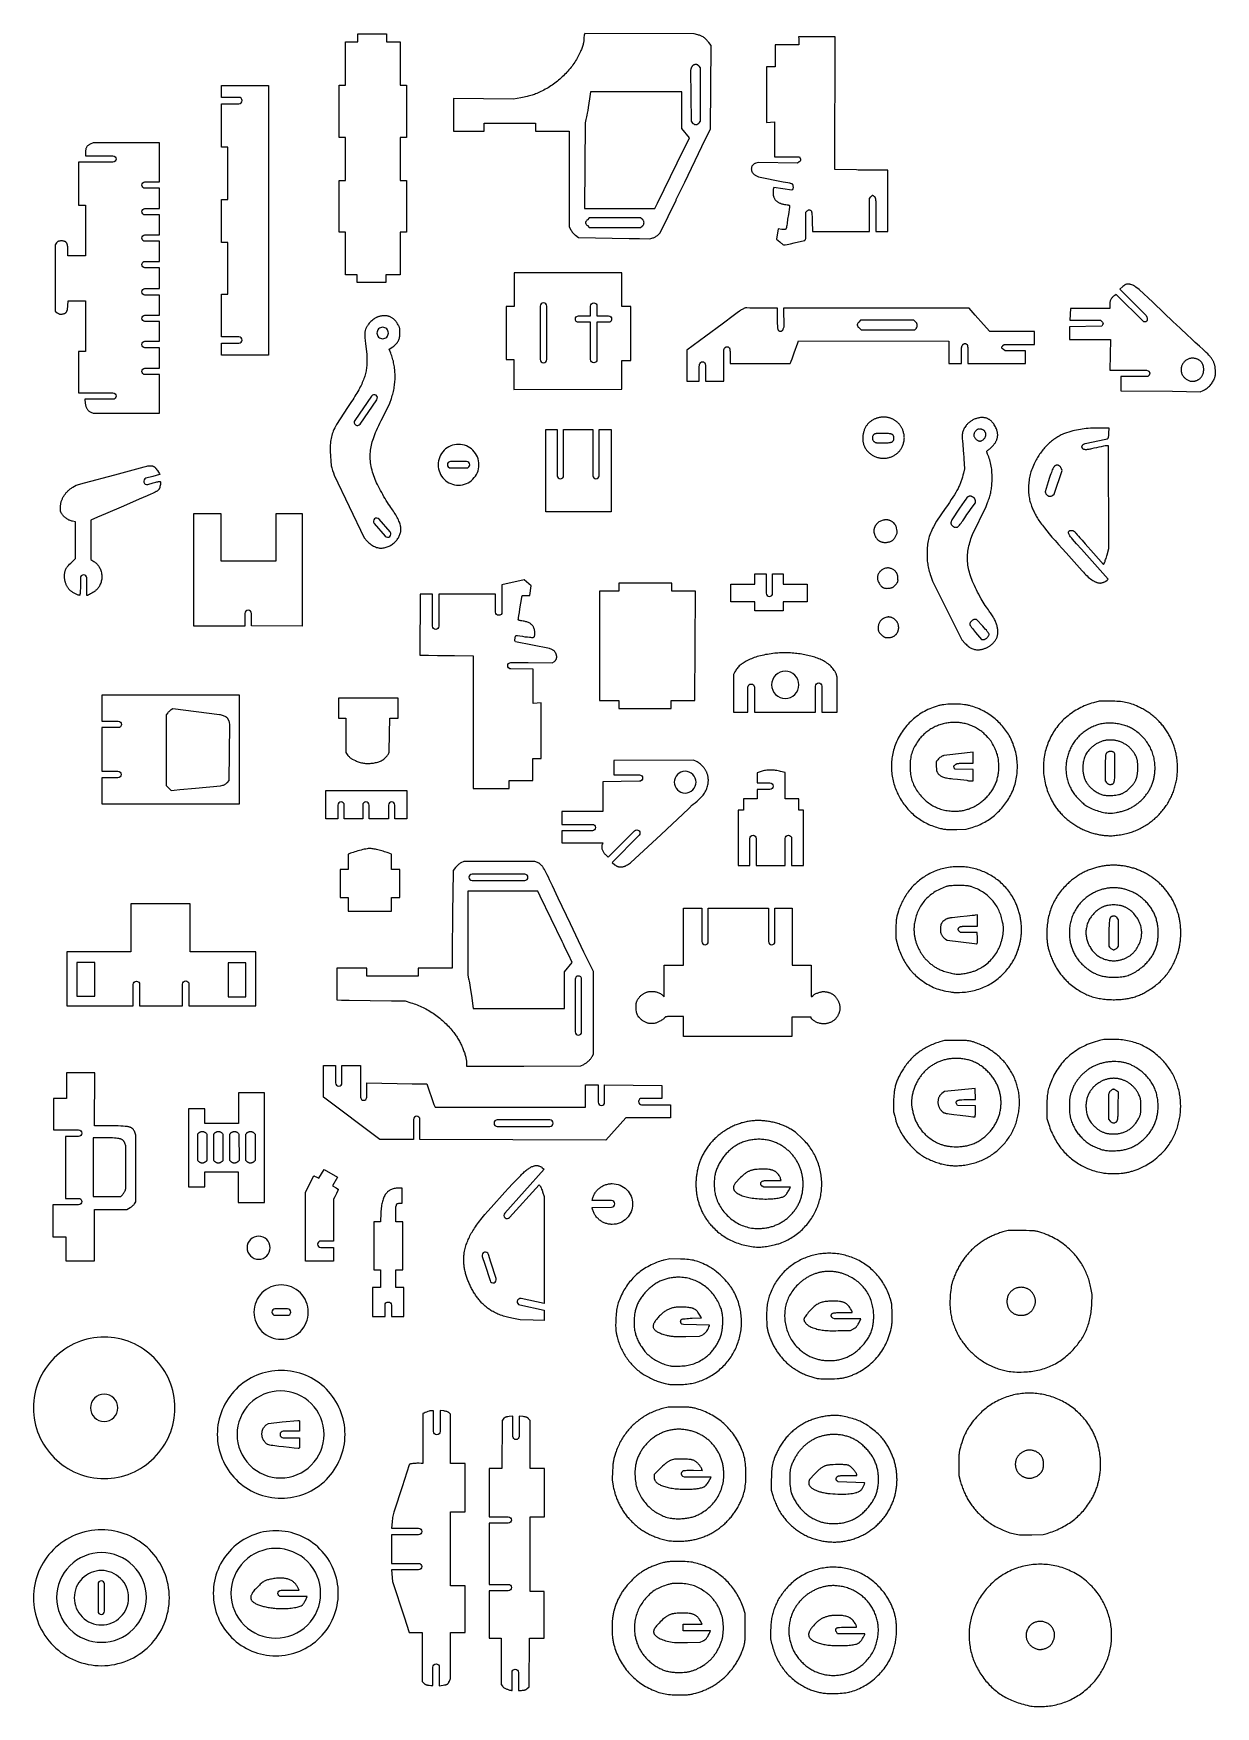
# Model space of a CAD drawing. Extents: x 15 to 568, y 413 to 1194.
import ezdxf

# ---------------------------------------------------------------- set-up
doc = ezdxf.new("R2010")
doc.units = 0
doc.header["$MEASUREMENT"] = 0
doc.layers.add('LAYER_1', color=18, linetype='CONTINUOUS')

msp = doc.modelspace()

# ---------------------------------------------------------------- linework, layer by layer
at = {"layer": 'LAYER_1'}
for points in [[(161.14, 1190.46), (166.83, 1190.46), (166.83, 1194.21), (180.34, 1194.21), (180.34, 1190.46), (186.32, 1190.46), (186.65, 1190.46), (186.65, 1170.18), (189.65, 1170.18), (189.65, 1145.78), (186.65, 1145.78), (186.65, 1125.71), (189.65, 1125.71), (189.65, 1101.5), (186.65, 1101.5), (186.65, 1081.63), (179.96, 1081.63), (179.96, 1078.07), (166.64, 1078.07), (166.64, 1081.63), (161.14, 1081.63), (161.14, 1101.5), (158.14, 1101.5), (158.14, 1125.71), (161.14, 1125.71), (161.14, 1145.78), (158.13, 1145.78), (158.13, 1170.18), (161.14, 1170.18)], [(298.5, 1098.51), (303.33, 1098.42), (304.74, 1098.8), (305.04, 1098.89), (305.37, 1099.03), (305.7, 1099.19), (306.04, 1099.37), (306.36, 1099.57), (306.67, 1099.78), (306.95, 1099.99), (307.18, 1100.21), (308.23, 1101.24), (315.63, 1116.49), (315.63, 1116.7), (319.61, 1124.92), (327.65, 1141.47), (331.69, 1149.79), (331.94, 1188.75), (330.9, 1190.11), (330.62, 1190.46), (330.34, 1190.8), (330.05, 1191.12), (329.75, 1191.43), (329.45, 1191.71), (329.14, 1191.98), (328.82, 1192.23), (328.5, 1192.47), (328.18, 1192.68), (327.85, 1192.88), (327.52, 1193.06), (327.17, 1193.23), (326.83, 1193.37), (326.48, 1193.5), (326.12, 1193.61), (325.76, 1193.7), (324.07, 1194.1), (272.89, 1194.33), (272.68, 1193.57), (272.64, 1193.39), (272.6, 1193.15), (272.54, 1192.59), (272.49, 1191.95), (272.47, 1191.31), (272.46, 1190.96), (272.43, 1190.61), (272.39, 1190.26), (272.33, 1189.89), (272.25, 1189.5), (272.15, 1189.11), (272.03, 1188.7), (271.9, 1188.27), (271.74, 1187.82), (271.57, 1187.36), (271.37, 1186.87), (271.15, 1186.36), (270.91, 1185.83), (270.65, 1185.27), (270.37, 1184.68), (270.06, 1184.06), (269.73, 1183.43), (269.38, 1182.8), (269.02, 1182.18), (268.64, 1181.56), (268.24, 1180.94), (267.83, 1180.33), (267.41, 1179.73), (266.97, 1179.13), (266.51, 1178.53), (266.04, 1177.95), (265.56, 1177.37), (265.07, 1176.79), (264.56, 1176.23), (264.04, 1175.67), (263.52, 1175.13), (262.98, 1174.59), (262.42, 1174.06), (261.86, 1173.54), (261.29, 1173.03), (260.71, 1172.53), (260.12, 1172.05), (259.53, 1171.57), (258.92, 1171.11), (258.31, 1170.66), (257.69, 1170.22), (257.06, 1169.8), (256.43, 1169.39), (255.79, 1168.99), (255.15, 1168.61), (254.5, 1168.24), (253.85, 1167.89), (253.19, 1167.56), (252.48, 1167.21), (251.81, 1166.89), (251.17, 1166.59), (250.56, 1166.32), (249.98, 1166.08), (249.41, 1165.86), (248.85, 1165.65), (248.29, 1165.46), (247.73, 1165.28), (247.15, 1165.12), (246.56, 1164.97), (245.95, 1164.82), (245.31, 1164.69), (244.62, 1164.55), (243.9, 1164.42), (243.12, 1164.28), (239.63, 1163.69), (211.67, 1163.91), (211.67, 1148.71), (225.93, 1148.71), (225.93, 1152.46), (249.95, 1152.46), (249.95, 1148.71), (265.71, 1148.71), (265.71, 1104.02), (266.46, 1102.56), (266.64, 1102.24), (266.86, 1101.91), (267.11, 1101.56), (267.39, 1101.21), (267.69, 1100.88), (267.99, 1100.56), (268.3, 1100.28), (268.59, 1100.04), (269.97, 1098.99), (293.67, 1098.61)], [(366, 1095.52), (366.17, 1095.53), (366.5, 1095.59), (367.55, 1095.79), (369, 1096.09), (370.69, 1096.46), (375.62, 1097.61), (375.73, 1097.65), (375.82, 1097.71), (375.9, 1097.79), (375.98, 1097.9), (376.04, 1098.06), (376.09, 1098.26), (376.14, 1098.51), (376.17, 1098.83), (376.2, 1099.21), (376.23, 1099.66), (376.26, 1100.82), (376.28, 1102.35), (376.28, 1104.32), (376.28, 1110.84), (376.87, 1111.43), (377.1, 1111.65), (377.31, 1111.82), (377.4, 1111.88), (377.49, 1111.92), (377.58, 1111.96), (377.67, 1111.97), (377.76, 1111.98), (377.85, 1111.97), (377.94, 1111.95), (378.04, 1111.91), (378.27, 1111.81), (378.53, 1111.65), (378.61, 1111.59), (378.68, 1111.5), (378.75, 1111.39), (378.81, 1111.26), (378.87, 1111.09), (378.92, 1110.89), (378.96, 1110.66), (379, 1110.39), (379.04, 1110.08), (379.07, 1109.73), (379.13, 1108.89), (379.18, 1107.85), (379.22, 1106.59), (379.34, 1101.88), (405.93, 1101.88), (405.93, 1117.19), (406.64, 1118.07), (406.88, 1118.35), (407.06, 1118.56), (407.15, 1118.63), (407.22, 1118.69), (407.29, 1118.73), (407.37, 1118.74), (407.44, 1118.74), (407.51, 1118.72), (407.59, 1118.69), (407.68, 1118.63), (407.88, 1118.47), (408.14, 1118.24), (408.28, 1118.11), (408.39, 1117.98), (408.49, 1117.84), (408.58, 1117.67), (408.66, 1117.46), (408.72, 1117.21), (408.77, 1116.9), (408.82, 1116.52), (408.85, 1116.06), (408.88, 1115.51), (408.9, 1114.86), (408.91, 1114.09), (408.93, 1112.19), (408.93, 1109.7), (408.93, 1101.88), (414.56, 1101.88), (414.56, 1130.4), (400.67, 1130.5), (399.92, 1130.68), (389.73, 1130.78), (389.98, 1192.7), (372.85, 1192.7), (372.92, 1191.86), (372.94, 1191.45), (372.95, 1190.96), (372.95, 1190.45), (372.94, 1189.98), (372.9, 1188.95), (361.83, 1188.95), (361.86, 1178.81), (357.89, 1178.81), (357.89, 1152.73), (361.64, 1152.99), (361.64, 1136.78), (373.3, 1136.78), (373.64, 1135.94), (373.72, 1135.71), (373.74, 1135.6), (373.76, 1135.5), (373.77, 1135.4), (373.77, 1135.3), (373.75, 1135.21), (373.73, 1135.12), (373.7, 1135.04), (373.66, 1134.95), (373.6, 1134.86), (373.54, 1134.77), (373.37, 1134.59), (373.15, 1134.39), (372.34, 1133.69), (354.1, 1134.08), (352.81, 1133.73), (352.56, 1133.65), (352.32, 1133.55), (352.11, 1133.44), (351.91, 1133.32), (351.72, 1133.18), (351.55, 1133.03), (351.4, 1132.87), (351.26, 1132.7), (351.14, 1132.51), (351.04, 1132.32), (350.95, 1132.13), (350.88, 1131.92), (350.82, 1131.71), (350.78, 1131.5), (350.76, 1131.28), (350.75, 1131.06), (350.76, 1130.84), (350.78, 1130.62), (350.82, 1130.4), (350.88, 1130.18), (350.95, 1129.96), (351.04, 1129.75), (351.15, 1129.54), (351.27, 1129.33), (351.41, 1129.13), (351.56, 1128.94), (351.73, 1128.76), (351.92, 1128.58), (352.12, 1128.41), (352.34, 1128.26), (352.58, 1128.12), (352.83, 1127.99), (354.04, 1127.41), (365.58, 1125.07), (367.84, 1124.64), (368.56, 1124.5), (368.86, 1124.43), (369.11, 1124.37), (369.33, 1124.31), (369.52, 1124.24), (369.67, 1124.17), (369.8, 1124.1), (369.9, 1124.01), (369.98, 1123.91), (370.05, 1123.8), (370.1, 1123.67), (370.13, 1123.52), (370.16, 1123.35), (370.21, 1122.94), (370.23, 1122.68), (370.23, 1122.43), (370.22, 1122.19), (370.2, 1121.97), (370.17, 1121.77), (370.13, 1121.6), (370.08, 1121.48), (370.05, 1121.43), (370.02, 1121.39), (369.71, 1121.11), (361.29, 1122.37), (361.09, 1121.85), (361.05, 1121.72), (361.02, 1121.53), (360.98, 1121.3), (360.95, 1121.03), (360.91, 1120.42), (360.9, 1120.1), (360.89, 1119.77), (360.9, 1119.49), (360.92, 1119.22), (360.95, 1118.95), (360.99, 1118.69), (361.05, 1118.43), (361.11, 1118.19), (361.19, 1117.95), (361.28, 1117.71), (361.39, 1117.49), (361.5, 1117.27), (361.63, 1117.06), (361.76, 1116.85), (361.91, 1116.66), (362.07, 1116.47), (362.25, 1116.29), (362.43, 1116.11), (362.63, 1115.95), (362.83, 1115.79), (363.05, 1115.64), (363.28, 1115.49), (363.52, 1115.36), (363.77, 1115.23), (364.03, 1115.11), (364.31, 1114.99), (364.59, 1114.89), (364.88, 1114.79), (365.19, 1114.71), (365.51, 1114.63), (365.83, 1114.55), (366.17, 1114.49), (366.52, 1114.43), (366.88, 1114.39), (367.46, 1114.31), (367.9, 1114.24), (368.08, 1114.2), (368.22, 1114.16), (368.34, 1114.11), (368.44, 1114.05), (368.51, 1113.99), (368.57, 1113.92), (368.6, 1113.83), (368.62, 1113.73), (368.63, 1113.62), (368.62, 1113.49), (368.58, 1113.18), (368.05, 1109.76), (367.72, 1107.54), (367.45, 1105.63), (367.3, 1104.61), (367.24, 1104.2), (367.17, 1103.85), (367.11, 1103.55), (367.03, 1103.31), (366.99, 1103.2), (366.94, 1103.11), (366.89, 1103.03), (366.84, 1102.96), (366.78, 1102.9), (366.72, 1102.85), (366.65, 1102.8), (366.57, 1102.77), (366.49, 1102.74), (366.4, 1102.72), (366.21, 1102.7), (365.98, 1102.71), (365.71, 1102.73), (365.06, 1102.82), (363.28, 1103.06), (362.57, 1098.32), (364.08, 1096.93), (364.39, 1096.65), (364.69, 1096.38), (364.99, 1096.15), (365.26, 1095.94), (365.51, 1095.77), (365.72, 1095.63), (365.89, 1095.55), (365.95, 1095.53)], [(324.82, 1151.71), (325, 1151.73), (325.2, 1151.78), (325.4, 1151.85), (325.61, 1151.95), (325.82, 1152.06), (326.01, 1152.2), (326.2, 1152.35), (326.36, 1152.51), (327.07, 1153.3), (327.02, 1178.33), (326.33, 1179.1), (326.21, 1179.22), (326.09, 1179.33), (325.96, 1179.43), (325.83, 1179.52), (325.7, 1179.6), (325.56, 1179.67), (325.42, 1179.72), (325.28, 1179.76), (325.14, 1179.8), (325, 1179.82), (324.85, 1179.83), (324.71, 1179.83), (324.57, 1179.82), (324.43, 1179.8), (324.29, 1179.77), (324.15, 1179.73), (324.02, 1179.68), (323.89, 1179.63), (323.76, 1179.56), (323.63, 1179.48), (323.51, 1179.39), (323.39, 1179.3), (323.28, 1179.19), (323.17, 1179.08), (323.07, 1178.95), (322.98, 1178.82), (322.89, 1178.68), (322.8, 1178.53), (322.73, 1178.38), (322.66, 1178.21), (322.61, 1178.04), (322.56, 1177.86), (322.35, 1177.04), (322.57, 1153.29), (323.28, 1152.5), (323.44, 1152.34), (323.63, 1152.2), (323.82, 1152.06), (324.03, 1151.95), (324.24, 1151.85), (324.44, 1151.78), (324.64, 1151.73)], [(289.22, 1112.5), (305.64, 1112.5), (306.98, 1115.12), (316.07, 1133.89), (321.84, 1145.57), (318.25, 1149.87), (318.25, 1167.1), (275.63, 1167.1), (275.15, 1163.82), (274.54, 1159.78), (274.31, 1158.3), (274.12, 1157.11), (273.95, 1156.15), (273.79, 1155.38), (273.65, 1154.73), (273.5, 1154.15), (273.09, 1152.65), (272.8, 1112.5)], [(287, 1103.68), (298.95, 1103.68), (299.78, 1104.26), (299.97, 1104.41), (300.14, 1104.58), (300.28, 1104.77), (300.4, 1104.98), (300.49, 1105.2), (300.56, 1105.43), (300.6, 1105.67), (300.61, 1105.93), (300.6, 1106.18), (300.56, 1106.43), (300.49, 1106.66), (300.4, 1106.88), (300.28, 1107.09), (300.14, 1107.28), (299.97, 1107.45), (299.78, 1107.6), (298.95, 1108.18), (275.06, 1108.18), (274.14, 1107.26), (273.96, 1107.07), (273.78, 1106.87), (273.63, 1106.68), (273.49, 1106.49), (273.38, 1106.32), (273.29, 1106.16), (273.24, 1106.03), (273.22, 1105.98), (273.22, 1105.93), (273.24, 1105.83), (273.29, 1105.7), (273.38, 1105.54), (273.49, 1105.37), (273.63, 1105.18), (273.78, 1104.99), (273.96, 1104.79), (274.14, 1104.6), (275.06, 1103.68)], [(236.25, 1066.74), (236.25, 1041.97), (239.8, 1041.97), (239.8, 1028.09), (290.28, 1028.13), (290.28, 1041.6), (294.4, 1041.6), (294.4, 1066.74), (290.28, 1066.74), (290.28, 1082.5), (239.99, 1082.5), (239.99, 1066.74)], [(554.03, 1027.06), (560.47, 1026.94), (561.78, 1027.49), (562.16, 1027.66), (562.55, 1027.87), (562.93, 1028.1), (563.31, 1028.36), (563.69, 1028.64), (564.06, 1028.94), (564.42, 1029.27), (564.77, 1029.61), (565.11, 1029.96), (565.43, 1030.33), (565.73, 1030.71), (566.02, 1031.1), (566.28, 1031.49), (566.52, 1031.89), (566.74, 1032.29), (566.92, 1032.69), (567.15, 1033.26), (567.25, 1033.52), (567.33, 1033.77), (567.41, 1034.02), (567.47, 1034.26), (567.52, 1034.5), (567.56, 1034.75), (567.6, 1035), (567.62, 1035.26), (567.63, 1035.53), (567.64, 1035.81), (567.63, 1036.42), (567.59, 1037.12), (567.53, 1037.8), (567.44, 1038.45), (567.39, 1038.76), (567.33, 1039.06), (567.26, 1039.36), (567.19, 1039.65), (567.1, 1039.93), (567.01, 1040.21), (566.91, 1040.48), (566.8, 1040.76), (566.68, 1041.03), (566.55, 1041.29), (566.4, 1041.56), (566.25, 1041.83), (566.08, 1042.09), (565.9, 1042.36), (565.71, 1042.63), (565.5, 1042.9), (565.28, 1043.18), (565.05, 1043.46), (564.54, 1044.03), (563.96, 1044.63), (563.32, 1045.26), (562.61, 1045.93), (561.83, 1046.63), (560.1, 1048.2), (558.15, 1049.99), (556.21, 1051.8), (554.53, 1053.39), (551.06, 1056.69), (547.76, 1059.82), (543.66, 1063.7), (538.27, 1068.81), (531.96, 1074.8), (530.47, 1075.89), (530.12, 1076.13), (529.74, 1076.36), (529.35, 1076.56), (528.94, 1076.74), (528.54, 1076.89), (528.13, 1077.02), (527.74, 1077.11), (527.55, 1077.15), (527.37, 1077.17), (526.89, 1077.22), (526.67, 1077.23), (526.48, 1077.23), (526.3, 1077.22), (526.12, 1077.2), (525.96, 1077.16), (525.8, 1077.11), (525.64, 1077.05), (525.48, 1076.97), (525.32, 1076.88), (525.16, 1076.77), (524.98, 1076.64), (524.79, 1076.49), (524.37, 1076.13), (522.97, 1074.9), (535.21, 1062.65), (535.55, 1061.75), (535.62, 1061.53), (535.68, 1061.33), (535.71, 1061.13), (535.73, 1060.93), (535.73, 1060.75), (535.72, 1060.57), (535.68, 1060.41), (535.64, 1060.26), (535.58, 1060.12), (535.5, 1060), (535.41, 1059.89), (535.3, 1059.8), (535.19, 1059.73), (535.06, 1059.68), (534.91, 1059.64), (534.76, 1059.63), (534.09, 1059.63), (521.25, 1072.46), (520.51, 1072), (520.24, 1071.82), (519.98, 1071.62), (519.74, 1071.39), (519.51, 1071.15), (519.3, 1070.89), (519.1, 1070.61), (518.92, 1070.33), (518.75, 1070.03), (518.61, 1069.72), (518.48, 1069.4), (518.38, 1069.08), (518.3, 1068.76), (518.23, 1068.43), (518.2, 1068.1), (518.18, 1067.77), (518.19, 1067.44), (518.31, 1065.82), (499.94, 1065.82), (499.56, 1060.38), (513.89, 1060.38), (514.59, 1059.61), (514.77, 1059.4), (514.91, 1059.21), (514.96, 1059.12), (515, 1059.03), (515.03, 1058.95), (515.06, 1058.87), (515.07, 1058.79), (515.07, 1058.7), (515.06, 1058.62), (515.05, 1058.54), (515.02, 1058.46), (514.99, 1058.38), (514.89, 1058.2), (514.49, 1057.57), (499.37, 1057.36), (499.37, 1051.38), (518.55, 1051.38), (518.23, 1037.11), (535.45, 1037.11), (536.17, 1036.73), (536.32, 1036.64), (536.45, 1036.54), (536.56, 1036.42), (536.66, 1036.3), (536.74, 1036.17), (536.8, 1036.03), (536.85, 1035.88), (536.87, 1035.73), (536.88, 1035.58), (536.88, 1035.43), (536.85, 1035.28), (536.81, 1035.12), (536.75, 1034.98), (536.67, 1034.83), (536.57, 1034.69), (536.45, 1034.56), (536, 1034.11), (523.39, 1034.11), (523.39, 1027.37), (547.6, 1027.17)], [(323.52, 1031.85), (326.43, 1031.85), (326.35, 1034.94), (326.33, 1035.59), (326.33, 1036.24), (326.33, 1036.88), (326.34, 1037.49), (326.36, 1038.05), (326.39, 1038.54), (326.42, 1038.95), (326.46, 1039.26), (326.51, 1039.53), (326.58, 1039.78), (326.67, 1040.01), (326.77, 1040.21), (326.89, 1040.4), (327.02, 1040.56), (327.16, 1040.69), (327.3, 1040.81), (327.46, 1040.89), (327.63, 1040.95), (327.8, 1040.98), (327.97, 1040.99), (328.15, 1040.96), (328.34, 1040.91), (328.52, 1040.82), (328.7, 1040.7), (328.81, 1040.62), (328.9, 1040.52), (328.99, 1040.42), (329.06, 1040.3), (329.12, 1040.16), (329.18, 1039.99), (329.22, 1039.79), (329.26, 1039.56), (329.29, 1039.3), (329.31, 1038.99), (329.34, 1038.23), (329.35, 1037.25), (329.34, 1036.03), (329.3, 1031.85), (337.88, 1031.85), (337.88, 1046.53), (338.27, 1047.26), (338.36, 1047.41), (338.46, 1047.53), (338.57, 1047.65), (338.69, 1047.74), (338.83, 1047.82), (338.97, 1047.89), (339.11, 1047.93), (339.26, 1047.96), (339.41, 1047.97), (339.56, 1047.96), (339.72, 1047.94), (339.87, 1047.89), (340.02, 1047.83), (340.16, 1047.75), (340.3, 1047.65), (340.43, 1047.54), (340.48, 1047.47), (340.53, 1047.38), (340.58, 1047.26), (340.62, 1047.11), (340.66, 1046.94), (340.7, 1046.75), (340.76, 1046.29), (340.81, 1045.74), (340.85, 1045.1), (340.87, 1044.39), (340.88, 1043.6), (340.88, 1040.11), (368.95, 1040.11), (369.21, 1040.76), (369.41, 1041.31), (369.78, 1042.33), (370.77, 1045.17), (372.43, 1049.86), (372.79, 1050.8), (442.96, 1050.61), (442.96, 1040.11), (448.96, 1040.11), (448.96, 1047.56), (449.33, 1048.52), (449.41, 1048.71), (449.5, 1048.87), (449.61, 1049.02), (449.73, 1049.14), (449.86, 1049.25), (449.99, 1049.34), (450.13, 1049.4), (450.28, 1049.45), (450.44, 1049.47), (450.59, 1049.48), (450.75, 1049.46), (450.91, 1049.42), (451.06, 1049.36), (451.22, 1049.27), (451.37, 1049.17), (451.51, 1049.04), (451.57, 1048.97), (451.62, 1048.86), (451.67, 1048.73), (451.71, 1048.57), (451.75, 1048.38), (451.79, 1048.16), (451.85, 1047.63), (451.9, 1046.98), (451.94, 1046.22), (451.96, 1045.34), (451.96, 1044.35), (451.96, 1040.11), (478.8, 1040.11), (478.8, 1046.11), (469.39, 1046.11), (468.56, 1046.69), (468.39, 1046.82), (468.23, 1046.94), (468.1, 1047.05), (467.99, 1047.16), (467.91, 1047.27), (467.84, 1047.37), (467.79, 1047.47), (467.77, 1047.57), (467.77, 1047.67), (467.78, 1047.78), (467.82, 1047.89), (467.88, 1048), (467.96, 1048.12), (468.06, 1048.25), (468.18, 1048.38), (468.32, 1048.52), (468.91, 1049.11), (483.11, 1049.11), (483.11, 1055.12), (462.2, 1055.12), (459.23, 1058.4), (457.93, 1059.85), (456.58, 1061.35), (455.36, 1062.74), (454.41, 1063.84), (452.57, 1066), (365.84, 1066), (365.87, 1057.18), (365.54, 1056.15), (365.46, 1055.95), (365.38, 1055.78), (365.28, 1055.62), (365.17, 1055.49), (365.06, 1055.38), (364.93, 1055.28), (364.8, 1055.21), (364.66, 1055.16), (364.52, 1055.13), (364.37, 1055.12), (364.22, 1055.14), (364.07, 1055.18), (363.92, 1055.24), (363.77, 1055.33), (363.62, 1055.43), (363.47, 1055.57), (363.42, 1055.64), (363.37, 1055.75), (363.32, 1055.89), (363.27, 1056.07), (363.23, 1056.28), (363.2, 1056.53), (363.13, 1057.13), (363.08, 1057.88), (363.05, 1058.77), (363.03, 1059.82), (363.02, 1061.01), (363.02, 1066), (350.08, 1066.05), (348.66, 1066.12), (348.44, 1066.13), (348.22, 1066.12), (348, 1066.09), (347.78, 1066.05), (347.54, 1065.98), (347.3, 1065.89), (347.03, 1065.76), (346.74, 1065.61), (346.42, 1065.42), (346.06, 1065.19), (345.66, 1064.93), (345.21, 1064.62), (344.15, 1063.85), (342.85, 1062.88), (337.12, 1058.61), (329.53, 1052.98), (320.62, 1046.39), (320.62, 1031.85)], [(178.34, 953.96), (178.81, 954.01), (179.27, 954.09), (179.73, 954.2), (180.18, 954.32), (180.62, 954.47), (181.05, 954.64), (181.48, 954.83), (181.89, 955.04), (182.3, 955.27), (182.69, 955.51), (183.07, 955.78), (183.44, 956.06), (183.8, 956.35), (184.14, 956.66), (184.46, 956.98), (184.77, 957.31), (185.07, 957.66), (185.34, 958.02), (185.6, 958.38), (185.84, 958.76), (186.06, 959.14), (186.26, 959.54), (186.44, 959.93), (186.59, 960.34), (186.73, 960.75), (186.84, 961.16), (186.92, 961.58), (186.99, 962), (187.02, 962.42), (187.03, 962.84), (187.01, 963.26), (186.97, 963.68), (186.89, 964.11), (186.79, 964.56), (186.65, 965.04), (186.49, 965.54), (186.3, 966.06), (186.08, 966.59), (185.84, 967.14), (185.57, 967.7), (185.29, 968.27), (184.98, 968.85), (184.65, 969.43), (184.3, 970.01), (183.93, 970.6), (183.54, 971.18), (183.14, 971.75), (182.73, 972.32), (182.27, 972.96), (181.79, 973.66), (181.28, 974.43), (180.75, 975.26), (180.21, 976.12), (179.67, 977.03), (179.12, 977.96), (178.58, 978.91), (178.05, 979.86), (177.53, 980.82), (177.02, 981.76), (176.55, 982.69), (176.1, 983.58), (175.69, 984.44), (175.32, 985.25), (174.99, 986.01), (174.64, 986.87), (174.32, 987.74), (174.03, 988.61), (173.77, 989.48), (173.53, 990.35), (173.33, 991.21), (173.15, 992.08), (173, 992.94), (172.89, 993.8), (172.8, 994.66), (172.74, 995.5), (172.7, 996.35), (172.7, 997.18), (172.73, 998.01), (172.79, 998.83), (172.83, 999.24), (172.88, 999.64), (172.99, 1000.41), (173.12, 1001.18), (173.27, 1001.95), (173.45, 1002.72), (173.67, 1003.52), (173.91, 1004.33), (174.18, 1005.17), (174.49, 1006.05), (174.84, 1006.96), (175.23, 1007.92), (175.66, 1008.93), (176.13, 1010), (176.65, 1011.13), (177.22, 1012.33), (177.84, 1013.61), (178.51, 1014.97), (181.8, 1021.56), (182.57, 1023.81), (182.79, 1024.48), (182.99, 1025.15), (183.18, 1025.82), (183.36, 1026.49), (183.52, 1027.16), (183.66, 1027.84), (183.8, 1028.51), (183.91, 1029.19), (184.01, 1029.86), (184.1, 1030.54), (184.17, 1031.22), (184.23, 1031.89), (184.27, 1032.57), (184.3, 1033.24), (184.31, 1033.92), (184.31, 1034.59), (184.3, 1035.26), (184.26, 1035.93), (184.22, 1036.6), (184.16, 1037.26), (184.08, 1037.93), (183.99, 1038.59), (183.89, 1039.24), (183.77, 1039.9), (183.64, 1040.55), (183.49, 1041.19), (183.33, 1041.84), (183.15, 1042.48), (182.96, 1043.11), (182.75, 1043.74), (182.53, 1044.37), (182.29, 1044.99), (181.58, 1046.8), (183.21, 1047.97), (183.66, 1048.31), (184.08, 1048.64), (184.45, 1048.98), (184.79, 1049.32), (185.1, 1049.67), (185.25, 1049.84), (185.38, 1050.02), (185.51, 1050.2), (185.63, 1050.38), (185.74, 1050.57), (185.84, 1050.76), (185.94, 1050.95), (186.03, 1051.15), (186.11, 1051.35), (186.18, 1051.55), (186.25, 1051.76), (186.31, 1051.98), (186.42, 1052.42), (186.5, 1052.88), (186.55, 1053.37), (186.59, 1053.88), (186.6, 1054.43), (186.59, 1055.15), (186.58, 1055.47), (186.56, 1055.76), (186.53, 1056.04), (186.49, 1056.3), (186.45, 1056.54), (186.39, 1056.78), (186.32, 1057.01), (186.24, 1057.24), (186.15, 1057.47), (186.04, 1057.7), (185.92, 1057.94), (185.79, 1058.19), (185.46, 1058.74), (185.26, 1059.04), (185.06, 1059.34), (184.85, 1059.62), (184.64, 1059.89), (184.43, 1060.14), (184.21, 1060.38), (183.98, 1060.61), (183.75, 1060.83), (183.51, 1061.03), (183.27, 1061.22), (183.03, 1061.4), (182.77, 1061.56), (182.52, 1061.71), (182.26, 1061.85), (181.99, 1061.97), (181.72, 1062.08), (181.44, 1062.18), (181.16, 1062.26), (180.88, 1062.33), (180.59, 1062.39), (180.29, 1062.44), (179.99, 1062.47), (179.68, 1062.49), (179.37, 1062.49), (179.06, 1062.49), (178.73, 1062.47), (178.41, 1062.43), (178.08, 1062.39), (177.74, 1062.33), (177.4, 1062.25), (177.05, 1062.17), (176.7, 1062.07), (176.46, 1061.99), (176.21, 1061.9), (175.97, 1061.81), (175.73, 1061.7), (175.48, 1061.58), (175.24, 1061.46), (175, 1061.32), (174.76, 1061.18), (174.53, 1061.03), (174.3, 1060.87), (173.84, 1060.53), (173.4, 1060.16), (172.97, 1059.77), (172.57, 1059.36), (172.18, 1058.94), (171.83, 1058.49), (171.66, 1058.26), (171.5, 1058.03), (171.35, 1057.8), (171.2, 1057.56), (171.07, 1057.33), (170.94, 1057.09), (170.83, 1056.85), (170.72, 1056.61), (170.62, 1056.37), (170.53, 1056.13), (170.35, 1055.54), (170.27, 1055.27), (170.21, 1055.01), (170.16, 1054.74), (170.13, 1054.46), (170.11, 1054.16), (170.1, 1053.83), (170.11, 1053.47), (170.13, 1053.07), (170.16, 1052.63), (170.2, 1052.12), (170.33, 1050.91), (170.51, 1049.38), (171.1, 1044.45), (171.14, 1041.45), (171.14, 1040.84), (171.13, 1040.24), (171.1, 1039.64), (171.06, 1039.04), (171.01, 1038.45), (170.93, 1037.86), (170.85, 1037.28), (170.74, 1036.69), (170.62, 1036.1), (170.49, 1035.51), (170.33, 1034.92), (170.16, 1034.32), (169.97, 1033.71), (169.75, 1033.1), (169.52, 1032.48), (169.27, 1031.86), (169, 1031.22), (168.71, 1030.57), (168.39, 1029.91), (168.06, 1029.23), (167.7, 1028.54), (167.32, 1027.84), (166.91, 1027.12), (166.49, 1026.38), (166.03, 1025.62), (165.56, 1024.84), (165.06, 1024.04), (164.53, 1023.22), (163.97, 1022.37), (163.39, 1021.5), (162.15, 1019.68), (156.87, 1011.6), (156.46, 1010.81), (156.08, 1010.06), (155.74, 1009.33), (155.43, 1008.63), (155.16, 1007.94), (154.92, 1007.25), (154.71, 1006.57), (154.53, 1005.88), (154.38, 1005.18), (154.26, 1004.45), (154.16, 1003.69), (154.08, 1002.9), (154.02, 1002.07), (153.98, 1001.18), (153.96, 1000.24), (153.95, 999.23), (154.46, 992.29), (154.73, 991.37), (155.08, 990.25), (155.46, 989.07), (155.84, 987.97), (169.87, 958.74), (171.29, 957.16), (171.67, 956.75), (172.07, 956.37), (172.48, 956.02), (172.9, 955.69), (173.33, 955.39), (173.77, 955.11), (174.21, 954.86), (174.67, 954.64), (175.12, 954.45), (175.58, 954.29), (176.05, 954.15), (176.51, 954.05), (176.74, 954.01), (176.97, 953.98), (177.2, 953.95), (177.43, 953.94), (177.66, 953.93), (177.89, 953.93), (178.12, 953.94)], [(414.55, 1055.87), (427.08, 1055.87), (427.7, 1056.55), (427.85, 1056.74), (427.98, 1056.93), (428.09, 1057.12), (428.17, 1057.32), (428.23, 1057.53), (428.27, 1057.73), (428.29, 1057.94), (428.29, 1058.14), (428.26, 1058.35), (428.21, 1058.55), (428.15, 1058.75), (428.05, 1058.94), (427.94, 1059.13), (427.81, 1059.31), (427.65, 1059.48), (427.48, 1059.64), (426.63, 1060.35), (401.81, 1060.37), (400.99, 1059.5), (400.81, 1059.3), (400.65, 1059.11), (400.52, 1058.94), (400.41, 1058.77), (400.32, 1058.61), (400.27, 1058.45), (400.23, 1058.3), (400.23, 1058.15), (400.25, 1058), (400.29, 1057.85), (400.36, 1057.7), (400.46, 1057.53), (400.58, 1057.36), (400.72, 1057.18), (400.9, 1056.99), (401.1, 1056.79), (402.02, 1055.87)], [(556.79, 1031.86), (557.07, 1031.87), (557.35, 1031.89), (557.62, 1031.92), (557.89, 1031.97), (558.15, 1032.03), (558.41, 1032.1), (558.66, 1032.18), (558.9, 1032.27), (559.14, 1032.38), (559.37, 1032.49), (559.59, 1032.62), (559.81, 1032.76), (560.01, 1032.9), (560.21, 1033.06), (560.4, 1033.23), (560.59, 1033.4), (560.76, 1033.59), (560.92, 1033.78), (561.08, 1033.98), (561.22, 1034.2), (561.36, 1034.41), (561.49, 1034.64), (561.6, 1034.87), (561.7, 1035.11), (561.8, 1035.36), (561.88, 1035.61), (561.95, 1035.87), (562, 1036.14), (562.05, 1036.41), (562.08, 1036.69), (562.1, 1036.97), (562.11, 1037.25), (562.1, 1037.54), (562.09, 1037.82), (562.06, 1038.09), (562.03, 1038.35), (561.99, 1038.61), (561.94, 1038.85), (561.87, 1039.1), (561.8, 1039.33), (561.72, 1039.56), (561.63, 1039.77), (561.54, 1039.99), (561.43, 1040.19), (561.31, 1040.39), (561.19, 1040.57), (561.05, 1040.75), (560.91, 1040.93), (560.76, 1041.09), (560.6, 1041.25), (560.43, 1041.4), (560.25, 1041.54), (560.06, 1041.67), (559.87, 1041.8), (559.66, 1041.91), (559.45, 1042.02), (559.23, 1042.12), (559, 1042.21), (558.76, 1042.3), (558.52, 1042.37), (558.26, 1042.44), (558, 1042.49), (557.73, 1042.54), (557.45, 1042.58), (557.05, 1042.62), (556.66, 1042.62), (556.28, 1042.6), (555.91, 1042.55), (555.54, 1042.47), (555.19, 1042.36), (554.85, 1042.23), (554.52, 1042.08), (554.2, 1041.9), (553.9, 1041.71), (553.61, 1041.49), (553.34, 1041.26), (553.08, 1041.01), (552.84, 1040.74), (552.62, 1040.46), (552.42, 1040.17), (552.23, 1039.86), (552.07, 1039.54), (551.92, 1039.21), (551.8, 1038.88), (551.7, 1038.53), (551.62, 1038.18), (551.57, 1037.82), (551.54, 1037.46), (551.54, 1037.1), (551.56, 1036.73), (551.61, 1036.37), (551.68, 1036), (551.79, 1035.64), (551.93, 1035.28), (552.09, 1034.93), (552.29, 1034.58), (552.48, 1034.29), (552.69, 1034.01), (552.92, 1033.74), (553.16, 1033.49), (553.42, 1033.25), (553.7, 1033.02), (553.98, 1032.82), (554.28, 1032.63), (554.58, 1032.46), (554.89, 1032.31), (555.2, 1032.17), (555.52, 1032.07), (555.84, 1031.98), (556.16, 1031.91), (556.48, 1031.88)], [(412.37, 995.9), (412.77, 995.91), (413.18, 995.93), (413.57, 995.97), (413.97, 996.02), (414.35, 996.08), (414.74, 996.16), (415.11, 996.25), (415.48, 996.36), (415.84, 996.47), (416.2, 996.61), (416.55, 996.75), (416.89, 996.91), (417.22, 997.07), (417.55, 997.26), (417.87, 997.45), (418.17, 997.65), (418.47, 997.87), (418.76, 998.09), (419.04, 998.33), (419.31, 998.58), (419.57, 998.84), (419.82, 999.1), (420.06, 999.38), (420.29, 999.67), (420.5, 999.97), (420.7, 1000.28), (420.89, 1000.59), (421.07, 1000.92), (421.24, 1001.25), (421.39, 1001.59), (421.53, 1001.94), (421.65, 1002.3), (421.79, 1002.75), (421.91, 1003.17), (422.01, 1003.58), (422.09, 1003.97), (422.16, 1004.36), (422.2, 1004.73), (422.23, 1005.1), (422.24, 1005.46), (422.23, 1005.82), (422.21, 1006.19), (422.16, 1006.56), (422.1, 1006.94), (422.02, 1007.33), (421.92, 1007.73), (421.8, 1008.15), (421.67, 1008.59), (421.56, 1008.89), (421.46, 1009.18), (421.34, 1009.46), (421.21, 1009.74), (421.08, 1010.01), (420.94, 1010.27), (420.79, 1010.53), (420.64, 1010.78), (420.48, 1011.03), (420.31, 1011.27), (420.13, 1011.5), (419.95, 1011.73), (419.77, 1011.94), (419.57, 1012.16), (419.37, 1012.36), (419.17, 1012.56), (418.96, 1012.75), (418.74, 1012.94), (418.52, 1013.11), (418.3, 1013.28), (418.07, 1013.45), (417.83, 1013.6), (417.59, 1013.75), (417.35, 1013.89), (417.1, 1014.03), (416.85, 1014.15), (416.59, 1014.27), (416.34, 1014.38), (416.07, 1014.49), (415.81, 1014.58), (415.54, 1014.67), (415.27, 1014.75), (415, 1014.82), (414.72, 1014.89), (414.44, 1014.95), (414.16, 1015), (413.88, 1015.04), (413.6, 1015.07), (413.32, 1015.1), (413.03, 1015.11), (412.74, 1015.12), (412.46, 1015.12), (412.17, 1015.12), (411.88, 1015.1), (411.59, 1015.08), (411.3, 1015.04), (411.01, 1015), (410.72, 1014.95), (410.43, 1014.89), (410.14, 1014.83), (409.85, 1014.75), (409.57, 1014.67), (409.28, 1014.57), (409, 1014.47), (408.71, 1014.36), (408.43, 1014.24), (408.15, 1014.11), (407.88, 1013.97), (407.6, 1013.83), (407.33, 1013.67), (407.06, 1013.5), (406.79, 1013.33), (406.52, 1013.14), (406.26, 1012.95), (406.01, 1012.75), (405.76, 1012.53), (405.53, 1012.3), (405.3, 1012.06), (405.08, 1011.81), (404.86, 1011.54), (404.66, 1011.27), (404.47, 1010.98), (404.29, 1010.69), (404.11, 1010.39), (403.95, 1010.08), (403.8, 1009.76), (403.65, 1009.44), (403.52, 1009.11), (403.4, 1008.77), (403.28, 1008.43), (403.18, 1008.08), (403.09, 1007.73), (403.02, 1007.38), (402.95, 1007.03), (402.89, 1006.67), (402.85, 1006.31), (402.82, 1005.95), (402.8, 1005.59), (402.79, 1005.23), (402.8, 1004.87), (402.82, 1004.51), (402.85, 1004.16), (402.89, 1003.8), (402.95, 1003.45), (403.02, 1003.11), (403.11, 1002.76), (403.22, 1002.39), (403.34, 1002.03), (403.48, 1001.67), (403.64, 1001.33), (403.81, 1000.98), (403.99, 1000.65), (404.19, 1000.33), (404.4, 1000.01), (404.63, 999.7), (404.87, 999.41), (405.12, 999.12), (405.38, 998.84), (405.65, 998.57), (405.93, 998.32), (406.23, 998.07), (406.53, 997.84), (406.84, 997.62), (407.16, 997.41), (407.49, 997.21), (407.83, 997.02), (408.18, 996.85), (408.53, 996.69), (408.89, 996.54), (409.26, 996.41), (409.63, 996.29), (410.01, 996.19), (410.39, 996.1), (410.78, 996.03), (411.17, 995.97), (411.57, 995.93), (411.97, 995.91)], [(457.33, 906.49), (457.63, 906.52), (457.94, 906.56), (458.25, 906.61), (458.55, 906.67), (458.85, 906.74), (459.15, 906.82), (459.45, 906.91), (459.74, 907.01), (460.03, 907.12), (460.32, 907.24), (460.61, 907.36), (460.89, 907.5), (461.17, 907.64), (461.44, 907.8), (461.71, 907.96), (461.97, 908.13), (462.23, 908.3), (462.48, 908.49), (462.73, 908.68), (462.97, 908.88), (463.2, 909.09), (463.43, 909.3), (463.65, 909.52), (463.86, 909.75), (464.07, 909.98), (464.27, 910.22), (464.46, 910.46), (464.64, 910.71), (464.81, 910.97), (464.98, 911.23), (465.13, 911.5), (465.28, 911.77), (465.42, 912.07), (465.54, 912.38), (465.65, 912.69), (465.74, 913.02), (465.82, 913.36), (465.87, 913.7), (465.92, 914.06), (465.94, 914.42), (465.95, 914.79), (465.94, 915.16), (465.92, 915.55), (465.88, 915.94), (465.82, 916.33), (465.75, 916.73), (465.67, 917.14), (465.57, 917.55), (465.45, 917.97), (465.31, 918.39), (465.17, 918.81), (465, 919.24), (464.83, 919.67), (464.63, 920.11), (464.42, 920.54), (464.2, 920.98), (463.96, 921.42), (463.71, 921.86), (463.45, 922.3), (463.17, 922.75), (462.87, 923.19), (462.56, 923.63), (462.24, 924.07), (461.9, 924.51), (461.5, 925.04), (461.05, 925.67), (460.57, 926.38), (460.07, 927.13), (459.56, 927.91), (459.07, 928.7), (458.6, 929.47), (458.18, 930.19), (457.57, 931.29), (456.98, 932.36), (456.43, 933.4), (455.91, 934.42), (455.43, 935.41), (454.97, 936.39), (454.55, 937.34), (454.15, 938.28), (453.79, 939.19), (453.46, 940.09), (453.15, 940.98), (452.88, 941.85), (452.64, 942.71), (452.43, 943.55), (452.24, 944.39), (452.09, 945.22), (451.96, 946.04), (451.86, 946.85), (451.79, 947.66), (451.75, 948.47), (451.74, 949.27), (451.76, 950.08), (451.8, 950.88), (451.87, 951.68), (451.97, 952.49), (452.09, 953.3), (452.24, 954.12), (452.42, 954.95), (452.62, 955.78), (452.85, 956.62), (453.1, 957.47), (453.38, 958.34), (454.01, 960.21), (460.4, 973.35), (461.15, 975.23), (461.4, 975.85), (461.62, 976.46), (461.83, 977.04), (462.02, 977.61), (462.19, 978.16), (462.34, 978.72), (462.48, 979.27), (462.61, 979.82), (462.72, 980.39), (462.81, 980.97), (462.9, 981.57), (462.98, 982.19), (463.05, 982.84), (463.1, 983.52), (463.16, 984.24), (463.2, 985), (463.24, 985.86), (463.25, 986.7), (463.25, 987.53), (463.23, 988.35), (463.18, 989.16), (463.12, 989.95), (463.04, 990.73), (462.93, 991.5), (462.81, 992.25), (462.66, 992.99), (462.5, 993.72), (462.32, 994.44), (462.11, 995.15), (461.89, 995.84), (461.64, 996.52), (461.38, 997.18), (461.11, 997.83), (460.92, 998.32), (460.86, 998.52), (460.81, 998.69), (460.78, 998.84), (460.76, 998.96), (460.77, 999.07), (460.79, 999.17), (460.83, 999.26), (460.89, 999.34), (460.96, 999.42), (461.05, 999.5), (461.29, 999.68), (461.59, 999.9), (461.88, 1000.13), (462.16, 1000.35), (462.43, 1000.59), (462.69, 1000.82), (462.95, 1001.05), (463.19, 1001.29), (463.42, 1001.53), (463.64, 1001.77), (463.85, 1002.02), (464.06, 1002.26), (464.25, 1002.51), (464.43, 1002.75), (464.6, 1003), (464.76, 1003.25), (464.91, 1003.5), (465.05, 1003.76), (465.18, 1004.01), (465.3, 1004.26), (465.4, 1004.52), (465.5, 1004.77), (465.58, 1005.03), (465.66, 1005.28), (465.72, 1005.54), (465.77, 1005.79), (465.81, 1006.05), (465.84, 1006.3), (465.86, 1006.56), (465.87, 1006.81), (465.86, 1007.06), (465.84, 1007.31), (465.82, 1007.56), (465.78, 1007.83), (465.73, 1008.09), (465.67, 1008.36), (465.61, 1008.62), (465.53, 1008.88), (465.45, 1009.14), (465.27, 1009.64), (465.06, 1010.14), (464.83, 1010.63), (464.57, 1011.1), (464.28, 1011.55), (463.98, 1011.99), (463.65, 1012.4), (463.3, 1012.79), (463.12, 1012.98), (462.94, 1013.15), (462.75, 1013.33), (462.56, 1013.49), (462.36, 1013.65), (462.16, 1013.8), (461.95, 1013.94), (461.75, 1014.07), (461.54, 1014.2), (461.32, 1014.32), (461.04, 1014.45), (460.75, 1014.57), (460.45, 1014.67), (460.14, 1014.75), (459.82, 1014.81), (459.5, 1014.86), (459.16, 1014.89), (458.83, 1014.91), (458.48, 1014.91), (458.13, 1014.9), (457.78, 1014.87), (457.43, 1014.82), (457.07, 1014.76), (456.71, 1014.69), (456.36, 1014.6), (456, 1014.49), (455.64, 1014.38), (455.29, 1014.25), (454.94, 1014.1), (454.6, 1013.95), (454.26, 1013.78), (453.92, 1013.59), (453.59, 1013.4), (453.27, 1013.19), (452.96, 1012.98), (452.65, 1012.75), (452.36, 1012.51), (452.07, 1012.25), (451.8, 1011.99), (451.54, 1011.72), (451.29, 1011.44), (451.06, 1011.14), (450.75, 1010.73), (450.48, 1010.32), (450.24, 1009.93), (450.02, 1009.54), (449.84, 1009.15), (449.68, 1008.75), (449.55, 1008.35), (449.45, 1007.93), (449.37, 1007.49), (449.32, 1007.04), (449.29, 1006.55), (449.28, 1006.03), (449.3, 1005.48), (449.33, 1004.89), (449.39, 1004.25), (449.46, 1003.56), (449.54, 1002.82), (449.62, 1001.95), (449.79, 999.92), (449.94, 997.73), (450.01, 996.66), (450.06, 995.64), (450.3, 990.92), (449.83, 988.89), (449.61, 987.93), (449.37, 987.02), (449.11, 986.14), (448.97, 985.71), (448.82, 985.28), (448.67, 984.86), (448.51, 984.43), (448.34, 984.01), (448.15, 983.58), (447.96, 983.15), (447.76, 982.72), (447.54, 982.27), (447.32, 981.82), (447.07, 981.36), (446.82, 980.89), (446.26, 979.92), (445.63, 978.88), (444.93, 977.76), (444.15, 976.57), (443.29, 975.28), (442.34, 973.88), (441.29, 972.36), (437.2, 966.5), (435.85, 963.92), (435.44, 963.11), (435.06, 962.33), (434.72, 961.58), (434.41, 960.85), (434.13, 960.13), (433.89, 959.42), (433.68, 958.72), (433.49, 958.01), (433.33, 957.3), (433.19, 956.57), (433.08, 955.82), (432.99, 955.05), (432.93, 954.24), (432.88, 953.4), (432.85, 952.52), (432.84, 951.58), (432.84, 950.77), (432.86, 949.99), (432.88, 949.24), (432.93, 948.52), (432.98, 947.83), (433.06, 947.14), (433.15, 946.47), (433.26, 945.81), (433.39, 945.14), (433.54, 944.47), (433.71, 943.78), (433.91, 943.07), (434.12, 942.34), (434.37, 941.58), (434.63, 940.79), (434.93, 939.95), (435.47, 938.45), (449.08, 911.05), (450.65, 909.4), (451.06, 908.99), (451.46, 908.61), (451.86, 908.27), (452.25, 907.96), (452.65, 907.67), (453.04, 907.42), (453.44, 907.2), (453.84, 907.01), (454.24, 906.85), (454.65, 906.72), (455.07, 906.62), (455.5, 906.54), (455.94, 906.49), (456.39, 906.46), (456.85, 906.47)], [(457.51, 1003.93), (457.64, 1003.94), (457.76, 1003.95), (457.89, 1003.97), (458.01, 1004), (458.27, 1004.09), (458.51, 1004.2), (458.75, 1004.34), (458.99, 1004.5), (459.21, 1004.69), (459.42, 1004.89), (459.61, 1005.11), (459.79, 1005.35), (459.94, 1005.59), (460.07, 1005.85), (460.18, 1006.11), (460.26, 1006.37), (460.29, 1006.51), (460.31, 1006.64), (460.32, 1006.77), (460.33, 1006.91), (460.32, 1007.13), (460.29, 1007.36), (460.24, 1007.57), (460.18, 1007.77), (460.1, 1007.97), (460.01, 1008.15), (459.9, 1008.32), (459.78, 1008.49), (459.65, 1008.64), (459.51, 1008.79), (459.36, 1008.92), (459.2, 1009.04), (459.03, 1009.15), (458.85, 1009.25), (458.67, 1009.33), (458.48, 1009.41), (458.28, 1009.46), (458.09, 1009.51), (457.89, 1009.54), (457.68, 1009.56), (457.48, 1009.57), (457.28, 1009.56), (457.08, 1009.53), (456.88, 1009.49), (456.68, 1009.43), (456.49, 1009.36), (456.31, 1009.27), (456.12, 1009.17), (455.95, 1009.05), (455.78, 1008.91), (455.62, 1008.75), (455.47, 1008.58), (455.32, 1008.36), (455.17, 1008.12), (455.04, 1007.87), (454.92, 1007.61), (454.83, 1007.36), (454.76, 1007.11), (454.71, 1006.88), (454.7, 1006.68), (454.7, 1006.57), (454.71, 1006.45), (454.74, 1006.34), (454.77, 1006.22), (454.85, 1005.99), (454.96, 1005.75), (455.1, 1005.52), (455.26, 1005.29), (455.45, 1005.07), (455.64, 1004.86), (455.86, 1004.67), (456.08, 1004.49), (456.32, 1004.33), (456.55, 1004.2), (456.8, 1004.09), (457.04, 1004), (457.16, 1003.97), (457.28, 1003.95), (457.39, 1003.94)], [(513.73, 937.61), (513.9, 937.62), (514.11, 937.64), (514.34, 937.69), (514.58, 937.75), (514.84, 937.83), (515.11, 937.92), (515.38, 938.02), (515.65, 938.13), (515.91, 938.24), (516.16, 938.36), (516.39, 938.48), (516.61, 938.6), (516.8, 938.72), (516.95, 938.84), (517.08, 938.95), (517.16, 939.05), (517.41, 939.46), (507.43, 950.59), (504.99, 953.37), (502.74, 955.91), (500.77, 958.13), (500.42, 958.53), (500.11, 958.91), (499.84, 959.27), (499.61, 959.61), (499.41, 959.94), (499.25, 960.25), (499.13, 960.54), (499.04, 960.81), (499.01, 960.93), (498.99, 961.05), (498.98, 961.17), (498.98, 961.28), (498.99, 961.39), (499.01, 961.49), (499.04, 961.58), (499.08, 961.67), (499.12, 961.75), (499.18, 961.83), (499.25, 961.9), (499.32, 961.97), (499.41, 962.03), (499.5, 962.08), (499.61, 962.13), (499.72, 962.17), (499.88, 962.21), (500.04, 962.23), (500.21, 962.23), (500.39, 962.22), (500.57, 962.19), (500.75, 962.15), (500.94, 962.09), (501.12, 962.02), (501.29, 961.94), (501.46, 961.85), (501.62, 961.74), (501.77, 961.63), (501.91, 961.51), (502.04, 961.37), (502.15, 961.23), (502.25, 961.09), (502.35, 960.95), (502.5, 960.74), (502.96, 960.18), (503.56, 959.48), (504.24, 958.73), (505.26, 957.59), (506.8, 955.86), (510.61, 951.55), (515.29, 946.22), (515.75, 947.11), (515.86, 947.34), (515.99, 947.68), (516.14, 948.09), (516.3, 948.57), (516.47, 949.1), (516.64, 949.66), (516.81, 950.25), (516.98, 950.84), (517.74, 953.68), (517.65, 1001.77), (517.04, 1001.76), (516.89, 1001.76), (516.68, 1001.73), (516.06, 1001.63), (515.24, 1001.48), (514.26, 1001.29), (513.17, 1001.06), (512.01, 1000.81), (510.83, 1000.54), (509.68, 1000.27), (509.25, 1000.17), (508.84, 1000.09), (508.45, 1000.02), (508.08, 999.97), (507.73, 999.93), (507.4, 999.91), (507.1, 999.91), (506.82, 999.91), (506.56, 999.94), (506.32, 999.98), (506.11, 1000.04), (505.92, 1000.11), (505.76, 1000.19), (505.62, 1000.3), (505.51, 1000.41), (505.47, 1000.48), (505.43, 1000.55), (505.36, 1000.7), (505.3, 1000.85), (505.26, 1000.99), (505.23, 1001.13), (505.22, 1001.27), (505.23, 1001.41), (505.25, 1001.54), (505.28, 1001.66), (505.33, 1001.78), (505.4, 1001.9), (505.48, 1002.01), (505.57, 1002.12), (505.68, 1002.23), (505.81, 1002.32), (505.95, 1002.42), (506.1, 1002.51), (506.77, 1002.87), (516.43, 1004.8), (517.06, 1004.99), (517.15, 1005.02), (517.23, 1005.06), (517.3, 1005.12), (517.37, 1005.19), (517.43, 1005.28), (517.48, 1005.38), (517.53, 1005.51), (517.58, 1005.65), (517.62, 1005.81), (517.66, 1005.99), (517.72, 1006.42), (517.77, 1006.96), (517.81, 1007.6), (517.93, 1010.02), (513.36, 1010.02), (512.24, 1010.02), (511.17, 1009.99), (510.13, 1009.96), (509.14, 1009.91), (508.17, 1009.84), (507.22, 1009.76), (506.3, 1009.66), (505.39, 1009.54), (504.49, 1009.4), (503.59, 1009.24), (502.7, 1009.07), (501.8, 1008.87), (500.89, 1008.65), (499.96, 1008.4), (499.02, 1008.14), (498.05, 1007.85), (497.54, 1007.68), (497.04, 1007.5), (496.53, 1007.29), (496.02, 1007.07), (495.52, 1006.82), (495.01, 1006.56), (494.5, 1006.28), (493.99, 1005.98), (493.49, 1005.67), (492.99, 1005.34), (492.49, 1004.99), (491.99, 1004.63), (491.5, 1004.25), (491.01, 1003.86), (490.53, 1003.46), (490.06, 1003.05), (489.59, 1002.62), (489.13, 1002.18), (488.68, 1001.73), (488.24, 1001.26), (487.8, 1000.79), (487.38, 1000.31), (486.97, 999.82), (486.56, 999.32), (486.18, 998.82), (485.8, 998.31), (485.44, 997.79), (485.09, 997.26), (484.75, 996.73), (484.43, 996.2), (484.13, 995.66), (483.84, 995.11), (483.38, 994.21), (482.97, 993.35), (482.59, 992.54), (482.24, 991.76), (481.93, 991.02), (481.66, 990.3), (481.41, 989.61), (481.2, 988.93), (481.01, 988.25), (480.85, 987.58), (480.71, 986.91), (480.59, 986.22), (480.5, 985.52), (480.42, 984.8), (480.36, 984.05), (480.31, 983.26), (480.28, 982.49), (480.27, 981.76), (480.27, 981.05), (480.28, 980.36), (480.32, 979.69), (480.37, 979.04), (480.44, 978.4), (480.53, 977.78), (480.64, 977.16), (480.76, 976.55), (480.91, 975.93), (481.08, 975.32), (481.27, 974.71), (481.48, 974.09), (481.71, 973.45), (481.96, 972.81), (482.17, 972.31), (482.38, 971.81), (482.6, 971.32), (482.84, 970.83), (483.08, 970.34), (483.33, 969.86), (483.6, 969.36), (483.87, 968.87), (484.17, 968.37), (484.48, 967.86), (484.81, 967.34), (485.15, 966.82), (485.52, 966.28), (485.91, 965.73), (486.32, 965.16), (486.75, 964.57), (487.21, 963.97), (487.69, 963.35), (488.74, 962.04), (489.91, 960.63), (491.2, 959.11), (492.63, 957.47), (494.21, 955.69), (495.94, 953.76), (497.83, 951.67), (505.28, 943.37), (505.87, 942.7), (506.46, 942.07), (507.04, 941.47), (507.62, 940.92), (508.19, 940.41), (508.74, 939.94), (509.29, 939.51), (509.83, 939.12), (510.36, 938.78), (510.62, 938.63), (510.88, 938.48), (511.13, 938.35), (511.38, 938.23), (511.63, 938.11), (511.88, 938.01), (512.12, 937.92), (512.36, 937.84), (512.6, 937.78), (512.83, 937.72), (513.06, 937.68), (513.28, 937.64), (513.51, 937.62)], [(412.25, 1003.03), (412.96, 1003.04), (413.62, 1003.05), (414.21, 1003.09), (414.74, 1003.13), (415.21, 1003.2), (415.63, 1003.28), (415.82, 1003.32), (416, 1003.38), (416.17, 1003.43), (416.32, 1003.49), (416.46, 1003.56), (416.59, 1003.63), (416.71, 1003.71), (416.82, 1003.79), (416.92, 1003.88), (417.01, 1003.97), (417.09, 1004.07), (417.16, 1004.17), (417.21, 1004.28), (417.27, 1004.4), (417.31, 1004.53), (417.34, 1004.66), (417.37, 1004.79), (417.38, 1004.94), (417.4, 1005.25), (417.39, 1005.58), (417.37, 1005.73), (417.35, 1005.88), (417.32, 1006.02), (417.28, 1006.15), (417.24, 1006.28), (417.19, 1006.39), (417.12, 1006.5), (417.05, 1006.61), (416.97, 1006.7), (416.88, 1006.79), (416.78, 1006.88), (416.67, 1006.95), (416.54, 1007.03), (416.41, 1007.09), (416.26, 1007.15), (416.1, 1007.21), (415.92, 1007.26), (415.74, 1007.3), (415.32, 1007.38), (414.84, 1007.44), (414.3, 1007.48), (413.69, 1007.51), (413.02, 1007.53), (412.27, 1007.53), (411.19, 1007.53), (410.32, 1007.51), (409.63, 1007.47), (409.34, 1007.44), (409.09, 1007.41), (408.86, 1007.37), (408.67, 1007.32), (408.5, 1007.26), (408.35, 1007.2), (408.21, 1007.13), (408.1, 1007.04), (407.99, 1006.95), (407.89, 1006.85), (407.74, 1006.67), (407.62, 1006.49), (407.51, 1006.3), (407.43, 1006.11), (407.36, 1005.91), (407.32, 1005.71), (407.3, 1005.51), (407.3, 1005.31), (407.31, 1005.11), (407.35, 1004.91), (407.41, 1004.71), (407.49, 1004.52), (407.59, 1004.32), (407.71, 1004.14), (407.86, 1003.96), (408.02, 1003.78), (408.14, 1003.67), (408.26, 1003.56), (408.39, 1003.47), (408.53, 1003.39), (408.68, 1003.32), (408.85, 1003.26), (409.04, 1003.21), (409.26, 1003.16), (409.5, 1003.13), (409.77, 1003.1), (410.08, 1003.07), (410.42, 1003.06), (411.24, 1003.04)], [(490.11, 978.12), (490.3, 978.13), (490.49, 978.16), (490.7, 978.2), (490.9, 978.26), (491.1, 978.33), (491.29, 978.41), (491.46, 978.5), (491.6, 978.59), (492.24, 979.06), (495.94, 990.18), (495.63, 991.02), (495.53, 991.25), (495.43, 991.46), (495.31, 991.66), (495.19, 991.84), (495.06, 992), (494.92, 992.15), (494.77, 992.28), (494.62, 992.39), (494.45, 992.48), (494.29, 992.56), (494.11, 992.61), (493.93, 992.65), (493.75, 992.67), (493.56, 992.66), (493.36, 992.64), (493.16, 992.6), (492.95, 992.54), (492.85, 992.49), (492.75, 992.44), (492.65, 992.38), (492.56, 992.3), (492.46, 992.22), (492.37, 992.13), (492.27, 992.02), (492.18, 991.91), (491.99, 991.63), (491.79, 991.3), (491.59, 990.91), (491.38, 990.45), (491.16, 989.91), (490.93, 989.3), (490.68, 988.6), (490.41, 987.82), (490.11, 986.94), (489.45, 984.88), (488.1, 980.18), (488.11, 980.02), (488.15, 979.85), (488.22, 979.68), (488.3, 979.51), (488.41, 979.34), (488.53, 979.16), (488.66, 979), (488.81, 978.84), (488.96, 978.69), (489.12, 978.56), (489.29, 978.43), (489.46, 978.33), (489.63, 978.24), (489.8, 978.18), (489.96, 978.14)], [(446.92, 963.7), (447, 963.73), (447.1, 963.79), (447.21, 963.88), (447.34, 963.99), (447.63, 964.29), (447.97, 964.67), (448.34, 965.11), (448.73, 965.61), (449.14, 966.16), (449.54, 966.74), (450.44, 968.07), (451.48, 969.57), (452.53, 971.07), (453.46, 972.37), (455.45, 975.15), (455.43, 975.94), (455.42, 976.12), (455.4, 976.31), (455.36, 976.48), (455.3, 976.65), (455.23, 976.81), (455.15, 976.96), (455.06, 977.1), (454.95, 977.24), (454.84, 977.37), (454.72, 977.49), (454.59, 977.6), (454.45, 977.71), (454.3, 977.8), (454.15, 977.89), (453.99, 977.96), (453.83, 978.02), (453.67, 978.08), (453.5, 978.12), (453.34, 978.15), (453.17, 978.17), (453, 978.18), (452.83, 978.17), (452.67, 978.16), (452.5, 978.13), (452.34, 978.09), (452.18, 978.03), (452.03, 977.96), (451.89, 977.88), (451.75, 977.79), (451.61, 977.67), (451.49, 977.55), (451.38, 977.41), (450.96, 976.82), (450.19, 975.71), (448.04, 972.6), (444.49, 967.09), (444.29, 966.7), (444.15, 966.37), (444.09, 966.22), (444.05, 966.08), (444.01, 965.95), (443.99, 965.82), (443.98, 965.7), (443.98, 965.58), (443.99, 965.47), (444.01, 965.36), (444.04, 965.25), (444.08, 965.14), (444.19, 964.91), (444.29, 964.74), (444.4, 964.58), (444.54, 964.43), (444.68, 964.29), (444.84, 964.17), (445, 964.05), (445.18, 963.95), (445.36, 963.86), (445.55, 963.78), (445.74, 963.72), (445.94, 963.68), (446.14, 963.65), (446.34, 963.63), (446.53, 963.64), (446.73, 963.66)], [(413.91, 956.61), (414.28, 956.65), (414.66, 956.72), (415.04, 956.81), (415.42, 956.92), (415.78, 957.04), (416.1, 957.17), (416.39, 957.31), (416.51, 957.39), (416.62, 957.46), (416.85, 957.65), (417.08, 957.86), (417.31, 958.11), (417.53, 958.38), (417.74, 958.66), (417.94, 958.97), (418.13, 959.28), (418.31, 959.6), (418.46, 959.92), (418.6, 960.24), (418.72, 960.55), (418.82, 960.86), (418.89, 961.14), (418.93, 961.41), (418.94, 961.66), (418.93, 961.77), (418.92, 961.87), (418.76, 962.67), (418.61, 963.32), (418.54, 963.6), (418.46, 963.85), (418.38, 964.08), (418.29, 964.3), (418.2, 964.49), (418.1, 964.67), (417.99, 964.84), (417.87, 965.01), (417.74, 965.17), (417.6, 965.34), (417.26, 965.68), (417.08, 965.84), (416.89, 966), (416.7, 966.14), (416.51, 966.28), (416.32, 966.4), (416.12, 966.51), (415.92, 966.62), (415.71, 966.71), (415.51, 966.79), (415.3, 966.87), (415.09, 966.93), (414.88, 966.99), (414.67, 967.03), (414.45, 967.07), (414.24, 967.1), (414.03, 967.12), (413.81, 967.13), (413.6, 967.13), (413.38, 967.13), (413.17, 967.11), (412.96, 967.09), (412.75, 967.06), (412.54, 967.02), (412.33, 966.97), (411.92, 966.86), (411.51, 966.72), (411.12, 966.55), (410.75, 966.35), (410.39, 966.13), (410.04, 965.88), (409.88, 965.75), (409.72, 965.61), (409.57, 965.47), (409.42, 965.32), (409.28, 965.17), (409.14, 965.01), (409.01, 964.85), (408.89, 964.68), (408.77, 964.51), (408.66, 964.33), (408.56, 964.15), (408.47, 963.96), (408.38, 963.78), (408.3, 963.58), (408.23, 963.38), (408.17, 963.18), (408.12, 962.98), (408.08, 962.77), (408.05, 962.56), (408.02, 962.35), (408.01, 962.13), (408.01, 961.91), (408.02, 961.69), (408.03, 961.47), (408.06, 961.24), (408.1, 961.01), (408.16, 960.78), (408.22, 960.55), (408.3, 960.29), (408.39, 960.03), (408.49, 959.79), (408.59, 959.56), (408.7, 959.33), (408.81, 959.11), (408.93, 958.9), (409.06, 958.7), (409.19, 958.51), (409.33, 958.33), (409.47, 958.16), (409.62, 958), (409.78, 957.84), (409.94, 957.7), (410.11, 957.56), (410.29, 957.43), (410.47, 957.31), (410.66, 957.2), (410.85, 957.1), (411.05, 957.01), (411.26, 956.93), (411.47, 956.85), (411.68, 956.79), (411.91, 956.73), (412.14, 956.68), (412.37, 956.65), (412.61, 956.62), (412.86, 956.6), (413.11, 956.59), (413.37, 956.59), (413.64, 956.59)], [(419.17, 938.28), (419.22, 938.43), (419.26, 938.56), (419.27, 938.68), (419.28, 938.81), (419.26, 939.22), (419.25, 939.53), (419.25, 939.93), (419.24, 940.14), (419.23, 940.34), (419.21, 940.54), (419.19, 940.73), (419.15, 940.92), (419.11, 941.11), (419.01, 941.47), (418.87, 941.82), (418.72, 942.15), (418.54, 942.46), (418.34, 942.75), (418.12, 943.02), (417.88, 943.27), (417.62, 943.51), (417.35, 943.72), (417.06, 943.92), (416.76, 944.09), (416.45, 944.24), (416.13, 944.37), (415.8, 944.47), (415.46, 944.55), (415.12, 944.61), (414.78, 944.64), (414.43, 944.65), (414.08, 944.63), (413.73, 944.59), (413.38, 944.52), (413.04, 944.42), (412.7, 944.29), (412.37, 944.14), (412.05, 943.96), (411.89, 943.85), (411.73, 943.74), (411.58, 943.63), (411.43, 943.5), (411.28, 943.37), (411.14, 943.23), (411, 943.08), (410.86, 942.93), (410.62, 942.62), (410.4, 942.32), (410.21, 942.02), (410.05, 941.72), (409.91, 941.42), (409.8, 941.12), (409.72, 940.83), (409.67, 940.53), (409.64, 940.22), (409.64, 939.92), (409.67, 939.61), (409.72, 939.29), (409.8, 938.97), (409.91, 938.63), (410.04, 938.29), (410.2, 937.95), (410.4, 937.55), (410.61, 937.19), (410.83, 936.86), (411.05, 936.56), (411.29, 936.29), (411.54, 936.06), (411.67, 935.95), (411.8, 935.85), (411.94, 935.75), (412.08, 935.67), (412.22, 935.59), (412.37, 935.51), (412.52, 935.45), (412.67, 935.39), (413, 935.29), (413.34, 935.22), (413.7, 935.17), (414.08, 935.14), (414.48, 935.15), (414.91, 935.17), (415.44, 935.22), (415.68, 935.26), (415.9, 935.3), (416.1, 935.35), (416.29, 935.4), (416.47, 935.47), (416.64, 935.54), (416.81, 935.63), (416.97, 935.73), (417.13, 935.84), (417.29, 935.97), (417.45, 936.11), (417.61, 936.27), (417.97, 936.64), (418.56, 937.29), (418.74, 937.5), (418.86, 937.66), (418.95, 937.8), (419.02, 937.93)], [(313.23, 879.08), (313.23, 882.82), (324.3, 882.82), (324.59, 933.86), (313.61, 933.86), (313.61, 937.61), (288.84, 937.61), (288.84, 933.86), (279.83, 933.86), (279.83, 882.82), (288.84, 882.82), (288.84, 879.08)], [(414.78, 912.13), (415.04, 912.14), (415.29, 912.15), (415.54, 912.18), (415.78, 912.22), (416.01, 912.27), (416.24, 912.32), (416.46, 912.39), (416.67, 912.46), (416.87, 912.55), (417.07, 912.64), (417.26, 912.74), (417.45, 912.85), (417.62, 912.96), (417.79, 913.09), (417.95, 913.22), (418.11, 913.35), (418.25, 913.5), (418.39, 913.64), (418.53, 913.8), (418.65, 913.96), (418.77, 914.12), (418.88, 914.29), (418.98, 914.47), (419.07, 914.64), (419.16, 914.82), (419.24, 915.01), (419.31, 915.2), (419.37, 915.39), (419.43, 915.58), (419.48, 915.78), (419.52, 915.97), (419.55, 916.17), (419.57, 916.37), (419.59, 916.58), (419.59, 916.78), (419.59, 916.98), (419.58, 917.18), (419.57, 917.38), (419.54, 917.59), (419.51, 917.79), (419.46, 917.99), (419.41, 918.19), (419.35, 918.38), (419.29, 918.58), (419.21, 918.77), (419.12, 918.96), (419.03, 919.14), (418.93, 919.33), (418.82, 919.51), (418.7, 919.68), (418.57, 919.85), (418.43, 920.02), (418.28, 920.18), (418.13, 920.34), (417.97, 920.49), (417.79, 920.63), (417.61, 920.77), (417.42, 920.9), (417.22, 921.03), (417.01, 921.15), (416.79, 921.26), (416.56, 921.36), (416.32, 921.46), (416.08, 921.54), (415.71, 921.66), (415.53, 921.7), (415.37, 921.73), (415.2, 921.75), (415.04, 921.76), (414.88, 921.77), (414.72, 921.76), (414.56, 921.75), (414.39, 921.72), (414.21, 921.68), (414.02, 921.64), (413.62, 921.51), (413.15, 921.34), (412.78, 921.18), (412.43, 921.01), (412.1, 920.81), (411.8, 920.59), (411.51, 920.36), (411.25, 920.1), (411.01, 919.83), (410.8, 919.54), (410.61, 919.23), (410.44, 918.9), (410.3, 918.56), (410.19, 918.21), (410.09, 917.84), (410.03, 917.45), (409.99, 917.05), (409.98, 916.64), (409.99, 916.17), (410, 915.96), (410.03, 915.77), (410.07, 915.58), (410.11, 915.41), (410.17, 915.24), (410.24, 915.07), (410.33, 914.91), (410.43, 914.74), (410.55, 914.57), (410.68, 914.4), (410.84, 914.21), (411.02, 914.02), (411.43, 913.59), (411.88, 913.15), (412.08, 912.97), (412.27, 912.81), (412.45, 912.67), (412.62, 912.55), (412.79, 912.45), (412.96, 912.37), (413.14, 912.3), (413.32, 912.25), (413.52, 912.21), (413.73, 912.18), (413.95, 912.15), (414.2, 912.14)], [(459.27, 911.25), (459.36, 911.25), (459.46, 911.26), (459.67, 911.31), (459.88, 911.39), (460.1, 911.49), (460.31, 911.62), (460.53, 911.76), (460.73, 911.93), (460.93, 912.11), (461.12, 912.3), (461.29, 912.5), (461.44, 912.7), (461.57, 912.91), (461.68, 913.12), (461.76, 913.32), (461.81, 913.52), (461.82, 913.62), (461.83, 913.72), (461.81, 913.78), (461.77, 913.88), (461.7, 914.01), (461.6, 914.16), (461.33, 914.54), (460.97, 915.01), (460.55, 915.54), (460.05, 916.13), (459.51, 916.76), (458.93, 917.42), (456.03, 920.62), (455.18, 920.62), (454.98, 920.61), (454.77, 920.57), (454.57, 920.5), (454.36, 920.41), (454.16, 920.3), (453.97, 920.18), (453.78, 920.03), (453.6, 919.88), (453.44, 919.71), (453.29, 919.53), (453.15, 919.34), (453.04, 919.15), (452.95, 918.95), (452.88, 918.76), (452.83, 918.56), (452.82, 918.37), (452.83, 918.28), (452.88, 918.16), (452.94, 918.01), (453.03, 917.83), (453.29, 917.41), (453.62, 916.91), (454.02, 916.34), (454.48, 915.73), (454.99, 915.09), (455.54, 914.44), (458.26, 911.25)], [(173.72, 853.46), (174.17, 853.52), (174.66, 853.61), (175.17, 853.71), (175.68, 853.84), (176.18, 853.98), (176.66, 854.13), (177.09, 854.28), (177.47, 854.43), (177.86, 854.62), (178.24, 854.83), (178.62, 855.07), (178.98, 855.33), (179.34, 855.61), (179.68, 855.9), (180, 856.21), (180.3, 856.52), (180.57, 856.84), (180.82, 857.16), (181.04, 857.49), (181.23, 857.8), (181.38, 858.11), (181.44, 858.26), (181.5, 858.41), (181.54, 858.56), (181.57, 858.7), (181.59, 858.83), (181.59, 858.97), (181.75, 867.12), (181.89, 874.47), (185.71, 874.47), (185.71, 883.82), (157.94, 883.82), (157.94, 874.43), (161.31, 874.42), (161.31, 858.46), (161.95, 857.54), (162.28, 857.08), (162.44, 856.88), (162.61, 856.69), (162.78, 856.51), (162.95, 856.34), (163.14, 856.18), (163.34, 856.02), (163.56, 855.86), (163.79, 855.71), (164.05, 855.55), (164.33, 855.39), (164.98, 855.05), (165.76, 854.66), (166.21, 854.46), (166.66, 854.27), (167.13, 854.1), (167.6, 853.95), (168.07, 853.81), (168.55, 853.7), (169.04, 853.59), (169.54, 853.51), (170.04, 853.44), (170.55, 853.39), (171.07, 853.36), (171.59, 853.34), (172.11, 853.35), (172.64, 853.37), (173.18, 853.4)], [(102.73, 842.81), (103.89, 843.16), (104.15, 843.24), (104.42, 843.37), (104.7, 843.51), (104.98, 843.68), (105.26, 843.87), (105.52, 844.06), (105.75, 844.26), (105.96, 844.46), (106.86, 845.42), (107.09, 871.44), (106.87, 872.62), (106.79, 872.97), (106.74, 873.15), (106.68, 873.31), (106.62, 873.47), (106.55, 873.63), (106.48, 873.78), (106.39, 873.93), (106.31, 874.07), (106.21, 874.2), (106.11, 874.33), (106, 874.46), (105.88, 874.58), (105.76, 874.7), (105.63, 874.81), (105.49, 874.92), (105.34, 875.03), (105.19, 875.12), (104.86, 875.31), (104.5, 875.48), (104.12, 875.63), (103.7, 875.77), (103.24, 875.89), (102.76, 875.99), (102.24, 876.08), (80.47, 878.82), (79.71, 878.42), (79.55, 878.31), (79.36, 878.18), (79.16, 878.02), (78.95, 877.84), (78.74, 877.64), (78.54, 877.44), (78.35, 877.23), (78.18, 877.02), (77.4, 876.03), (77.4, 843.05), (79.69, 840.75), (81.16, 840.87), (83.8, 841.1), (91.05, 841.75)], [(446.82, 822.54), (451.14, 822.68), (453.25, 823.26), (454, 823.48), (454.76, 823.72), (455.5, 823.98), (456.24, 824.26), (456.97, 824.56), (457.69, 824.88), (458.4, 825.22), (459.1, 825.58), (459.79, 825.96), (460.48, 826.35), (461.15, 826.77), (461.81, 827.2), (462.46, 827.65), (463.1, 828.11), (463.73, 828.59), (464.34, 829.09), (464.95, 829.61), (465.53, 830.14), (466.11, 830.68), (466.67, 831.25), (467.22, 831.82), (467.75, 832.41), (468.27, 833.01), (468.77, 833.63), (469.26, 834.26), (469.72, 834.91), (470.18, 835.56), (470.61, 836.23), (471.03, 836.91), (471.43, 837.61), (471.81, 838.31), (472.17, 839.02), (472.53, 839.78), (472.86, 840.54), (473.17, 841.31), (473.45, 842.1), (473.72, 842.89), (473.96, 843.68), (474.17, 844.49), (474.36, 845.29), (474.53, 846.11), (474.68, 846.93), (474.8, 847.75), (474.9, 848.58), (474.97, 849.41), (475.02, 850.24), (475.05, 851.08), (475.06, 851.92), (475.04, 852.75), (475, 853.59), (474.94, 854.42), (474.85, 855.26), (474.74, 856.09), (474.6, 856.92), (474.45, 857.74), (474.27, 858.57), (474.06, 859.38), (473.84, 860.2), (473.58, 861), (473.31, 861.8), (473.01, 862.6), (472.69, 863.38), (472.35, 864.16), (471.99, 864.93), (471.63, 865.63), (471.25, 866.32), (470.85, 866.99), (470.43, 867.66), (470, 868.31), (469.54, 868.95), (469.07, 869.58), (468.58, 870.2), (468.07, 870.81), (467.55, 871.4), (467.01, 871.97), (466.45, 872.54), (465.88, 873.09), (465.29, 873.62), (464.69, 874.14), (464.08, 874.65), (463.45, 875.13), (462.8, 875.61), (462.15, 876.06), (461.48, 876.5), (460.8, 876.93), (460.11, 877.33), (459.4, 877.72), (458.69, 878.09), (457.97, 878.44), (457.23, 878.78), (456.49, 879.09), (455.73, 879.39), (454.97, 879.66), (454.2, 879.92), (453.42, 880.15), (452.64, 880.37), (452.29, 880.45), (451.92, 880.53), (451.53, 880.6), (451.13, 880.67), (450.28, 880.79), (449.38, 880.89), (448.44, 880.97), (447.48, 881.02), (446.49, 881.05), (445.49, 881.06), (444.49, 881.05), (443.51, 881.02), (442.54, 880.96), (441.61, 880.88), (440.71, 880.78), (439.87, 880.66), (439.47, 880.59), (439.09, 880.52), (438.72, 880.44), (438.38, 880.35), (437.5, 880.1), (436.63, 879.83), (435.77, 879.53), (434.93, 879.21), (434.09, 878.86), (433.27, 878.49), (432.46, 878.1), (431.67, 877.68), (430.89, 877.24), (430.12, 876.77), (429.37, 876.29), (428.63, 875.78), (427.91, 875.25), (427.21, 874.7), (426.52, 874.13), (425.86, 873.55), (425.2, 872.94), (424.57, 872.31), (423.96, 871.67), (423.36, 871), (422.79, 870.32), (422.24, 869.62), (421.7, 868.91), (421.19, 868.18), (420.7, 867.43), (420.23, 866.67), (419.79, 865.89), (419.37, 865.1), (418.97, 864.3), (418.6, 863.48), (418.25, 862.65), (417.93, 861.81), (417.66, 861.05), (417.42, 860.3), (417.21, 859.54), (417.01, 858.78), (416.83, 858.02), (416.68, 857.26), (416.55, 856.5), (416.44, 855.74), (416.35, 854.98), (416.28, 854.21), (416.23, 853.45), (416.2, 852.69), (416.2, 851.93), (416.21, 851.17), (416.24, 850.41), (416.29, 849.66), (416.36, 848.91), (416.45, 848.16), (416.56, 847.41), (416.69, 846.67), (416.84, 845.94), (417, 845.2), (417.18, 844.48), (417.39, 843.75), (417.6, 843.04), (417.84, 842.33), (418.1, 841.62), (418.37, 840.92), (418.66, 840.23), (418.96, 839.55), (419.29, 838.87), (419.63, 838.21), (419.98, 837.55), (420.35, 836.9), (420.74, 836.26), (421.15, 835.62), (421.56, 835), (422, 834.39), (422.45, 833.79), (422.91, 833.2), (423.39, 832.62), (423.89, 832.06), (424.4, 831.5), (424.92, 830.96), (425.46, 830.43), (426.01, 829.92), (426.58, 829.41), (427.16, 828.93), (427.75, 828.45), (428.35, 827.99), (428.97, 827.55), (429.6, 827.12), (430.25, 826.71), (430.9, 826.31), (431.57, 825.93), (432.25, 825.56), (432.94, 825.22), (433.65, 824.89), (434.36, 824.57), (435.09, 824.28), (435.83, 824.01), (436.57, 823.75), (437.33, 823.51), (438.1, 823.3), (439.19, 823.02), (439.68, 822.9), (440.13, 822.8), (440.57, 822.72), (441, 822.65), (441.43, 822.59), (441.87, 822.54), (442.33, 822.51), (442.81, 822.49), (443.33, 822.48), (443.9, 822.47), (445.21, 822.49)], [(518.36, 819.58), (518.85, 819.58), (519.38, 819.6), (519.96, 819.64), (520.58, 819.69), (521.23, 819.77), (521.9, 819.85), (522.58, 819.95), (523.27, 820.06), (523.97, 820.18), (524.65, 820.31), (525.33, 820.45), (525.99, 820.6), (526.63, 820.76), (527.23, 820.91), (527.79, 821.08), (528.3, 821.24), (528.91, 821.46), (529.5, 821.68), (530.09, 821.91), (530.68, 822.16), (531.25, 822.41), (531.82, 822.67), (532.39, 822.95), (532.94, 823.23), (533.49, 823.53), (534.04, 823.83), (534.57, 824.15), (535.1, 824.47), (535.62, 824.81), (536.13, 825.15), (536.63, 825.5), (537.13, 825.86), (537.62, 826.23), (538.1, 826.61), (538.57, 826.99), (539.04, 827.39), (539.5, 827.79), (539.94, 828.2), (540.38, 828.62), (540.81, 829.05), (541.24, 829.48), (541.65, 829.93), (542.06, 830.38), (542.45, 830.83), (542.84, 831.3), (543.22, 831.77), (543.58, 832.25), (543.94, 832.73), (544.29, 833.23), (544.63, 833.72), (544.96, 834.23), (545.28, 834.74), (545.59, 835.26), (545.89, 835.78), (546.18, 836.31), (546.47, 836.84), (546.74, 837.38), (546.99, 837.92), (547.24, 838.48), (547.48, 839.03), (547.71, 839.59), (547.93, 840.16), (548.13, 840.73), (548.33, 841.3), (548.51, 841.88), (548.69, 842.46), (548.85, 843.05), (549, 843.64), (549.14, 844.24), (549.27, 844.83), (549.38, 845.44), (549.49, 846.04), (549.58, 846.65), (549.66, 847.26), (549.73, 847.88), (549.78, 848.5), (549.83, 849.12), (549.86, 849.74), (549.88, 850.37), (549.88, 851), (549.88, 851.59), (549.86, 852.19), (549.84, 852.78), (549.8, 853.36), (549.76, 853.95), (549.71, 854.53), (549.64, 855.1), (549.57, 855.68), (549.49, 856.25), (549.39, 856.81), (549.29, 857.38), (549.18, 857.93), (549.06, 858.49), (548.93, 859.04), (548.79, 859.59), (548.64, 860.13), (548.48, 860.67), (548.31, 861.2), (548.14, 861.73), (547.95, 862.25), (547.76, 862.77), (547.55, 863.29), (547.34, 863.8), (547.12, 864.31), (546.89, 864.81), (546.65, 865.3), (546.4, 865.8), (546.15, 866.28), (545.88, 866.76), (545.61, 867.24), (545.33, 867.71), (545.04, 868.18), (544.74, 868.64), (544.43, 869.09), (544.11, 869.54), (543.79, 869.99), (543.45, 870.43), (543.11, 870.86), (542.76, 871.29), (542.41, 871.71), (542.04, 872.12), (541.67, 872.53), (541.29, 872.93), (540.9, 873.33), (540.5, 873.72), (540.09, 874.11), (539.68, 874.48), (539.26, 874.86), (538.83, 875.22), (538.39, 875.58), (537.95, 875.93), (537.5, 876.27), (537.04, 876.61), (536.57, 876.94), (536.09, 877.27), (535.61, 877.59), (535.12, 877.9), (534.63, 878.2), (534.12, 878.49), (533.61, 878.78), (533.09, 879.06), (532.57, 879.34), (532.03, 879.6), (531.49, 879.86), (530.72, 880.22), (529.97, 880.54), (529.24, 880.83), (528.52, 881.09), (527.81, 881.32), (527.09, 881.53), (526.37, 881.71), (525.64, 881.87), (524.89, 882), (524.11, 882.12), (523.3, 882.21), (522.45, 882.28), (521.56, 882.33), (520.62, 882.37), (519.61, 882.39), (518.55, 882.4), (513.29, 882.4), (510.67, 881.69), (509.76, 881.43), (508.87, 881.15), (508, 880.85), (507.14, 880.53), (506.29, 880.18), (505.47, 879.82), (504.65, 879.43), (503.86, 879.02), (503.08, 878.6), (502.31, 878.16), (501.56, 877.69), (500.83, 877.21), (500.12, 876.71), (499.42, 876.2), (498.74, 875.66), (498.08, 875.12), (497.43, 874.55), (496.81, 873.97), (496.2, 873.37), (495.61, 872.76), (495.03, 872.13), (494.48, 871.49), (493.94, 870.84), (493.43, 870.17), (492.93, 869.49), (492.45, 868.8), (491.99, 868.09), (491.56, 867.38), (491.14, 866.65), (490.74, 865.91), (490.36, 865.16), (490, 864.4), (489.66, 863.63), (489.35, 862.86), (489.05, 862.07), (488.78, 861.28), (488.53, 860.47), (488.29, 859.66), (488.08, 858.85), (487.9, 858.02), (487.73, 857.19), (487.59, 856.35), (487.47, 855.51), (487.37, 854.67), (487.29, 853.81), (487.24, 852.96), (487.21, 852.1), (487.21, 851.23), (487.22, 850.37), (487.27, 849.5), (487.33, 848.63), (487.42, 847.76), (487.53, 846.88), (487.67, 846.01), (487.84, 845.13), (488.03, 844.25), (488.24, 843.38), (488.48, 842.5), (488.74, 841.63), (489.03, 840.76), (489.35, 839.89), (489.69, 839.02), (490.06, 838.15), (490.45, 837.29), (490.69, 836.81), (490.93, 836.33), (491.18, 835.85), (491.45, 835.39), (491.72, 834.92), (492, 834.46), (492.28, 834.01), (492.58, 833.56), (492.88, 833.12), (493.2, 832.68), (493.52, 832.25), (493.85, 831.82), (494.18, 831.4), (494.53, 830.99), (494.88, 830.58), (495.24, 830.18), (495.6, 829.78), (495.97, 829.39), (496.35, 829.01), (496.74, 828.63), (497.13, 828.26), (497.53, 827.89), (497.94, 827.53), (498.35, 827.18), (498.77, 826.84), (499.19, 826.5), (499.62, 826.17), (500.06, 825.84), (500.5, 825.53), (500.95, 825.22), (501.4, 824.91), (501.85, 824.62), (502.32, 824.33), (502.78, 824.05), (503.25, 823.78), (503.73, 823.51), (504.21, 823.26), (504.69, 823.01), (505.18, 822.77), (505.68, 822.53), (506.17, 822.31), (506.67, 822.09), (507.18, 821.88), (507.69, 821.68), (508.2, 821.49), (508.71, 821.31), (509.23, 821.13), (509.75, 820.97), (510.27, 820.81), (510.8, 820.66), (511.32, 820.52), (511.86, 820.39), (512.39, 820.27), (512.92, 820.16), (513.46, 820.06), (514, 819.97), (514.54, 819.88), (515.08, 819.81), (515.63, 819.75), (516.17, 819.69), (516.72, 819.65), (517.26, 819.61), (517.81, 819.59)], [(445.7, 831.02), (446.17, 831.02), (446.64, 831.03), (447.11, 831.06), (447.57, 831.09), (448.04, 831.14), (448.5, 831.19), (448.97, 831.26), (449.43, 831.34), (449.88, 831.43), (450.34, 831.54), (450.79, 831.65), (451.25, 831.77), (451.69, 831.91), (452.14, 832.05), (452.58, 832.21), (453.02, 832.38), (453.46, 832.56), (453.89, 832.74), (454.32, 832.94), (454.75, 833.15), (455.17, 833.37), (455.59, 833.6), (456.01, 833.85), (456.42, 834.1), (456.83, 834.36), (457.23, 834.63), (457.63, 834.91), (458.03, 835.21), (458.42, 835.51), (458.8, 835.82), (459.18, 836.14), (459.56, 836.48), (459.97, 836.86), (460.37, 837.25), (460.76, 837.64), (461.14, 838.04), (461.5, 838.45), (461.85, 838.86), (462.19, 839.28), (462.51, 839.71), (462.82, 840.13), (463.12, 840.57), (463.4, 841.01), (463.68, 841.46), (463.93, 841.91), (464.18, 842.37), (464.41, 842.83), (464.63, 843.3), (464.84, 843.77), (465.04, 844.25), (465.22, 844.73), (465.39, 845.22), (465.54, 845.72), (465.68, 846.22), (465.81, 846.73), (465.93, 847.24), (466.03, 847.76), (466.12, 848.28), (466.2, 848.8), (466.26, 849.34), (466.31, 849.87), (466.35, 850.42), (466.37, 850.96), (466.38, 851.52), (466.38, 852.22), (466.37, 852.9), (466.34, 853.54), (466.3, 854.16), (466.24, 854.76), (466.16, 855.34), (466.07, 855.9), (465.96, 856.45), (465.84, 856.99), (465.69, 857.52), (465.52, 858.05), (465.34, 858.59), (465.13, 859.12), (464.9, 859.67), (464.65, 860.22), (464.38, 860.79), (463.9, 861.73), (463.5, 862.5), (463.31, 862.84), (463.12, 863.15), (462.93, 863.44), (462.74, 863.73), (462.55, 864), (462.34, 864.27), (462.12, 864.55), (461.87, 864.83), (461.31, 865.46), (460.63, 866.19), (460.2, 866.62), (459.76, 867.05), (459.31, 867.45), (458.85, 867.84), (458.39, 868.22), (457.91, 868.58), (457.43, 868.92), (456.94, 869.24), (456.44, 869.56), (455.94, 869.85), (455.42, 870.13), (454.91, 870.39), (454.38, 870.64), (453.85, 870.88), (453.32, 871.09), (452.78, 871.29), (452.24, 871.48), (451.69, 871.65), (451.14, 871.81), (450.59, 871.95), (450.03, 872.07), (449.47, 872.18), (448.91, 872.27), (448.34, 872.35), (447.78, 872.42), (447.21, 872.46), (446.64, 872.5), (446.07, 872.51), (445.5, 872.52), (444.94, 872.5), (444.37, 872.48), (443.8, 872.43), (443.24, 872.38), (442.67, 872.3), (442.11, 872.22), (441.55, 872.11), (440.99, 872), (440.44, 871.86), (439.89, 871.72), (439.34, 871.56), (438.8, 871.38), (438.26, 871.19), (437.73, 870.98), (437.2, 870.76), (436.68, 870.53), (436.16, 870.28), (435.66, 870.01), (435.15, 869.73), (434.66, 869.44), (434.17, 869.13), (433.69, 868.81), (433.21, 868.47), (432.75, 868.12), (432.29, 867.76), (431.85, 867.38), (431.41, 866.99), (430.98, 866.58), (430.57, 866.15), (430.16, 865.72), (429.77, 865.27), (429.38, 864.8), (429.01, 864.32), (428.65, 863.83), (428.3, 863.32), (427.85, 862.63), (427.44, 861.95), (427.06, 861.29), (426.72, 860.63), (426.41, 859.99), (426.14, 859.34), (425.89, 858.69), (425.68, 858.04), (425.49, 857.38), (425.33, 856.7), (425.2, 856.01), (425.09, 855.3), (425.01, 854.56), (424.95, 853.8), (424.92, 853), (424.9, 852.17), (424.91, 851.33), (424.93, 850.52), (424.99, 849.74), (425.06, 848.97), (425.16, 848.23), (425.28, 847.5), (425.43, 846.79), (425.61, 846.1), (425.81, 845.42), (426.04, 844.75), (426.29, 844.09), (426.57, 843.44), (426.88, 842.8), (427.22, 842.16), (427.59, 841.53), (427.98, 840.9), (428.38, 840.31), (428.79, 839.73), (429.2, 839.18), (429.63, 838.64), (430.07, 838.12), (430.52, 837.62), (430.99, 837.13), (431.46, 836.66), (431.94, 836.22), (432.43, 835.79), (432.94, 835.37), (433.45, 834.98), (433.98, 834.6), (434.51, 834.25), (435.05, 833.91), (435.61, 833.59), (436.17, 833.28), (436.74, 833), (437.32, 832.74), (437.92, 832.49), (438.52, 832.26), (439.13, 832.05), (439.74, 831.86), (440.37, 831.69), (441.01, 831.54), (441.65, 831.41), (442.31, 831.3), (442.97, 831.2), (443.64, 831.13), (444.32, 831.07), (445, 831.03)], [(518.17, 830.1), (518.37, 830.1), (518.66, 830.11), (519.42, 830.18), (520.36, 830.29), (521.36, 830.44), (521.85, 830.52), (522.33, 830.61), (522.81, 830.71), (523.28, 830.82), (523.75, 830.95), (524.21, 831.08), (524.67, 831.22), (525.12, 831.37), (525.57, 831.53), (526.02, 831.7), (526.46, 831.88), (526.89, 832.06), (527.32, 832.26), (527.74, 832.47), (528.16, 832.68), (528.57, 832.9), (528.97, 833.13), (529.37, 833.37), (529.77, 833.62), (530.15, 833.87), (530.53, 834.13), (530.91, 834.4), (531.28, 834.68), (531.64, 834.97), (531.99, 835.26), (532.34, 835.56), (532.68, 835.87), (533.01, 836.18), (533.34, 836.5), (533.66, 836.83), (533.97, 837.16), (534.27, 837.51), (534.57, 837.85), (534.86, 838.21), (535.14, 838.56), (535.41, 838.93), (535.68, 839.3), (535.93, 839.68), (536.18, 840.06), (536.42, 840.45), (536.65, 840.84), (536.87, 841.24), (537.09, 841.64), (537.29, 842.05), (537.49, 842.46), (537.68, 842.88), (537.86, 843.31), (538.02, 843.73), (538.18, 844.16), (538.33, 844.6), (538.47, 845.04), (538.61, 845.48), (538.73, 845.93), (538.84, 846.38), (538.94, 846.84), (539.03, 847.29), (539.11, 847.76), (539.18, 848.22), (539.24, 848.69), (539.29, 849.16), (539.33, 849.63), (539.35, 850.11), (539.37, 850.59), (539.38, 851.07), (539.37, 851.75), (539.34, 852.43), (539.28, 853.11), (539.21, 853.78), (539.12, 854.44), (539.02, 855.1), (538.89, 855.75), (538.74, 856.39), (538.57, 857.02), (538.38, 857.65), (538.18, 858.27), (537.96, 858.88), (537.71, 859.48), (537.45, 860.07), (537.18, 860.66), (536.88, 861.23), (536.56, 861.8), (536.23, 862.35), (535.88, 862.9), (535.52, 863.43), (535.13, 863.96), (534.73, 864.47), (534.31, 864.97), (533.88, 865.46), (533.42, 865.94), (532.95, 866.4), (532.47, 866.86), (531.97, 867.3), (531.45, 867.72), (530.92, 868.14), (530.37, 868.54), (529.81, 868.92), (529.34, 869.22), (528.87, 869.5), (528.38, 869.76), (527.87, 870.02), (527.36, 870.26), (526.83, 870.49), (526.29, 870.7), (525.74, 870.9), (525.19, 871.08), (524.62, 871.25), (524.05, 871.41), (523.47, 871.55), (522.89, 871.68), (522.3, 871.79), (521.71, 871.89), (521.12, 871.97), (520.52, 872.04), (519.93, 872.09), (519.33, 872.13), (518.73, 872.15), (518.14, 872.16), (517.55, 872.15), (516.96, 872.13), (516.38, 872.09), (515.8, 872.03), (515.23, 871.96), (514.66, 871.87), (514.11, 871.77), (513.56, 871.65), (513.02, 871.51), (512.49, 871.36), (511.97, 871.19), (511.39, 870.98), (510.82, 870.75), (510.26, 870.51), (509.71, 870.26), (509.18, 869.99), (508.65, 869.7), (508.13, 869.41), (507.63, 869.1), (507.13, 868.78), (506.65, 868.44), (506.18, 868.09), (505.72, 867.73), (505.27, 867.36), (504.83, 866.98), (504.4, 866.59), (503.99, 866.18), (503.59, 865.77), (503.2, 865.35), (502.82, 864.91), (502.46, 864.47), (502.11, 864.02), (501.77, 863.56), (501.44, 863.09), (501.13, 862.62), (500.83, 862.13), (500.54, 861.64), (500.26, 861.14), (500, 860.64), (499.76, 860.13), (499.52, 859.61), (499.3, 859.09), (499.1, 858.56), (498.9, 858.02), (498.72, 857.48), (498.56, 856.94), (498.41, 856.39), (498.28, 855.84), (498.16, 855.29), (498.05, 854.73), (497.96, 854.17), (497.88, 853.61), (497.82, 853.04), (497.78, 852.48), (497.74, 851.91), (497.73, 851.34), (497.73, 850.77), (497.75, 850.2), (497.78, 849.63), (497.83, 849.05), (497.89, 848.48), (497.97, 847.91), (498.07, 847.34), (498.18, 846.78), (498.31, 846.21), (498.45, 845.64), (498.62, 845.08), (498.8, 844.52), (498.99, 843.97), (499.21, 843.41), (499.44, 842.86), (499.68, 842.32), (499.95, 841.78), (500.23, 841.24), (500.53, 840.71), (500.8, 840.28), (501.1, 839.82), (501.44, 839.36), (501.8, 838.88), (502.19, 838.39), (502.59, 837.91), (503.02, 837.42), (503.46, 836.94), (503.91, 836.46), (504.36, 836), (504.82, 835.56), (505.27, 835.14), (505.72, 834.74), (506.16, 834.37), (506.59, 834.04), (507, 833.74), (507.26, 833.57), (507.52, 833.41), (508.09, 833.08), (508.7, 832.75), (509.36, 832.44), (510.05, 832.14), (510.77, 831.85), (511.5, 831.57), (512.26, 831.32), (513.03, 831.08), (513.8, 830.86), (514.56, 830.66), (515.32, 830.49), (516.07, 830.35), (516.8, 830.23), (517.5, 830.15), (517.84, 830.12)], [(518.92, 838.41), (519.66, 838.44), (520.35, 838.49), (521.01, 838.56), (521.63, 838.65), (522.23, 838.76), (522.51, 838.83), (522.79, 838.91), (523.07, 838.99), (523.34, 839.07), (523.6, 839.17), (523.86, 839.27), (524.12, 839.38), (524.37, 839.5), (524.62, 839.62), (524.86, 839.76), (525.11, 839.9), (525.35, 840.05), (525.59, 840.2), (525.83, 840.37), (526.3, 840.73), (526.78, 841.13), (527.26, 841.57), (527.75, 842.04), (528.25, 842.56), (528.71, 843.06), (529.11, 843.55), (529.3, 843.79), (529.48, 844.03), (529.65, 844.28), (529.81, 844.52), (529.96, 844.76), (530.1, 845.01), (530.23, 845.26), (530.35, 845.51), (530.46, 845.77), (530.57, 846.03), (530.67, 846.29), (530.76, 846.56), (530.84, 846.84), (530.91, 847.12), (530.98, 847.41), (531.04, 847.71), (531.09, 848.02), (531.14, 848.33), (531.21, 848.99), (531.26, 849.7), (531.29, 850.45), (531.3, 851.25), (531.29, 852.35), (531.27, 853.27), (531.24, 853.66), (531.22, 854.03), (531.18, 854.36), (531.13, 854.67), (531.08, 854.96), (531.02, 855.24), (530.94, 855.51), (530.85, 855.78), (530.76, 856.04), (530.64, 856.31), (530.38, 856.88), (530.18, 857.26), (529.98, 857.62), (529.77, 857.98), (529.55, 858.33), (529.32, 858.67), (529.09, 858.99), (528.84, 859.31), (528.59, 859.62), (528.33, 859.92), (528.06, 860.21), (527.78, 860.5), (527.5, 860.77), (527.21, 861.03), (526.91, 861.28), (526.61, 861.52), (526.3, 861.75), (525.99, 861.98), (525.67, 862.19), (525.34, 862.39), (525.01, 862.58), (524.67, 862.77), (524.34, 862.94), (523.99, 863.1), (523.64, 863.25), (523.29, 863.39), (522.94, 863.52), (522.58, 863.65), (522.22, 863.76), (521.85, 863.86), (521.48, 863.95), (521.11, 864.03), (520.74, 864.09), (520.37, 864.15), (520, 864.2), (519.62, 864.24), (519.24, 864.26), (518.87, 864.28), (518.49, 864.28), (518.11, 864.28), (517.73, 864.26), (517.36, 864.23), (516.98, 864.19), (516.6, 864.14), (516.23, 864.08), (515.85, 864.01), (515.48, 863.92), (515.11, 863.83), (514.74, 863.72), (514.38, 863.6), (514.01, 863.48), (513.65, 863.34), (513.29, 863.18), (512.94, 863.02), (512.59, 862.85), (512.24, 862.66), (511.9, 862.46), (511.56, 862.26), (511.23, 862.03), (510.9, 861.8), (510.58, 861.56), (510.26, 861.3), (509.94, 861.03), (509.64, 860.75), (509.34, 860.46), (508.88, 859.99), (508.46, 859.52), (508.07, 859.06), (507.72, 858.59), (507.4, 858.11), (507.11, 857.63), (506.97, 857.39), (506.85, 857.14), (506.73, 856.89), (506.61, 856.64), (506.51, 856.39), (506.41, 856.13), (506.23, 855.6), (506.08, 855.05), (505.95, 854.48), (505.84, 853.88), (505.76, 853.26), (505.7, 852.61), (505.66, 851.93), (505.65, 851.46), (505.64, 850.99), (505.65, 850.54), (505.68, 850.08), (505.71, 849.64), (505.76, 849.2), (505.82, 848.77), (505.9, 848.35), (505.98, 847.93), (506.08, 847.52), (506.19, 847.12), (506.31, 846.72), (506.45, 846.33), (506.6, 845.95), (506.76, 845.58), (506.93, 845.22), (507.11, 844.86), (507.31, 844.51), (507.52, 844.16), (507.74, 843.83), (507.97, 843.5), (508.22, 843.18), (508.48, 842.87), (508.75, 842.56), (509.03, 842.27), (509.32, 841.98), (509.63, 841.7), (509.95, 841.42), (510.28, 841.16), (510.62, 840.9), (510.97, 840.65), (511.34, 840.41), (511.86, 840.09), (512.34, 839.8), (512.79, 839.54), (513.21, 839.31), (513.62, 839.12), (514.02, 838.95), (514.42, 838.81), (514.81, 838.69), (515.22, 838.6), (515.65, 838.52), (516.09, 838.47), (516.57, 838.43), (517.09, 838.41), (517.65, 838.4), (518.26, 838.4)], [(453.08, 845.23), (454.33, 845.23), (454.33, 850.46), (445.96, 850.67), (445.55, 851.35), (445.44, 851.54), (445.4, 851.63), (445.38, 851.72), (445.36, 851.8), (445.36, 851.88), (445.37, 851.96), (445.39, 852.04), (445.42, 852.12), (445.46, 852.2), (445.52, 852.28), (445.59, 852.37), (445.78, 852.55), (446.02, 852.76), (446.16, 852.87), (446.3, 852.96), (446.45, 853.05), (446.61, 853.13), (446.79, 853.2), (446.98, 853.26), (447.19, 853.31), (447.43, 853.35), (447.69, 853.39), (447.99, 853.41), (448.32, 853.44), (448.69, 853.46), (449.55, 853.48), (450.62, 853.48), (454.33, 853.48), (454.33, 858.59), (442.13, 857.21), (440.84, 857.01), (440.7, 856.98), (440.54, 856.94), (440.38, 856.89), (440.22, 856.83), (439.89, 856.68), (439.56, 856.51), (439.22, 856.29), (438.89, 856.06), (438.57, 855.8), (438.27, 855.51), (437.85, 855.09), (437.68, 854.91), (437.54, 854.73), (437.42, 854.57), (437.32, 854.41), (437.24, 854.24), (437.17, 854.07), (437.13, 853.88), (437.1, 853.67), (437.08, 853.44), (437.07, 853.19), (437.09, 852.57), (437.13, 851.78), (437.19, 851.06), (437.22, 850.75), (437.25, 850.46), (437.29, 850.21), (437.34, 849.97), (437.4, 849.76), (437.46, 849.56), (437.54, 849.38), (437.62, 849.2), (437.72, 849.04), (437.83, 848.87), (437.95, 848.71), (438.1, 848.54), (438.43, 848.19), (438.68, 847.95), (438.93, 847.74), (439.19, 847.54), (439.48, 847.37), (439.78, 847.21), (440.12, 847.06), (440.5, 846.93), (440.93, 846.8), (441.42, 846.69), (441.97, 846.58), (442.59, 846.48), (443.29, 846.38), (444.07, 846.28), (444.95, 846.18), (447.01, 845.97), (451.51, 845.54), (451.67, 845.38), (451.73, 845.35), (451.83, 845.32), (451.97, 845.3), (452.15, 845.27), (452.58, 845.24)], [(518.32, 843.56), (518.69, 843.57), (518.86, 843.58), (519.02, 843.6), (519.17, 843.63), (519.32, 843.67), (519.45, 843.72), (519.57, 843.78), (519.68, 843.86), (519.79, 843.95), (519.89, 844.05), (519.98, 844.17), (520.06, 844.3), (520.13, 844.45), (520.2, 844.62), (520.26, 844.81), (520.32, 845.03), (520.37, 845.26), (520.42, 845.52), (520.46, 845.8), (520.52, 846.44), (520.57, 847.19), (520.6, 848.05), (520.62, 849.04), (520.63, 851.43), (520.63, 857.91), (520.2, 858.43), (520.14, 858.49), (520.07, 858.56), (519.99, 858.61), (519.9, 858.67), (519.71, 858.76), (519.5, 858.83), (519.27, 858.88), (519.02, 858.92), (518.77, 858.93), (518.51, 858.93), (518.25, 858.91), (517.99, 858.87), (517.74, 858.81), (517.49, 858.73), (517.27, 858.64), (517.06, 858.53), (516.88, 858.4), (516.8, 858.33), (516.73, 858.26), (516.64, 858.14), (516.55, 858.01), (516.48, 857.86), (516.41, 857.68), (516.35, 857.46), (516.3, 857.21), (516.26, 856.91), (516.22, 856.57), (516.19, 856.17), (516.17, 855.71), (516.13, 854.59), (516.11, 853.17), (516.11, 851.4), (516.11, 845.23), (516.69, 844.39), (516.84, 844.21), (517.01, 844.04), (517.2, 843.9), (517.4, 843.78), (517.62, 843.69), (517.84, 843.62), (518.08, 843.57)], [(182.7, 784.37), (182.7, 790.75), (186.46, 790.75), (186.46, 803.88), (182.7, 803.88), (182.7, 810.95), (181.11, 811.54), (180.56, 811.73), (179.99, 811.92), (179.39, 812.12), (178.77, 812.3), (178.15, 812.48), (177.52, 812.66), (176.9, 812.82), (176.28, 812.98), (175.69, 813.12), (175.11, 813.25), (174.57, 813.36), (174.06, 813.46), (173.59, 813.53), (173.17, 813.59), (172.81, 813.63), (172.5, 813.64), (172.16, 813.62), (171.71, 813.57), (171.19, 813.48), (170.59, 813.37), (169.93, 813.23), (169.22, 813.07), (168.49, 812.89), (167.73, 812.7), (166.96, 812.49), (166.2, 812.27), (165.45, 812.05), (164.74, 811.82), (164.07, 811.6), (163.45, 811.37), (162.91, 811.16), (162.44, 810.95), (162.44, 803.88), (158.69, 803.88), (158.69, 790.75), (162.44, 790.75), (162.44, 784.37)], [(244.41, 711.98), (271.15, 712.09), (272.46, 712.79), (272.78, 712.96), (273.09, 713.15), (273.39, 713.35), (273.7, 713.56), (273.99, 713.78), (274.28, 714.01), (274.56, 714.24), (274.83, 714.48), (275.08, 714.73), (275.32, 714.98), (275.55, 715.23), (275.77, 715.48), (275.96, 715.73), (276.14, 715.98), (276.3, 716.23), (276.44, 716.48), (276.97, 717.49), (276.97, 756.08), (272.57, 765.24), (266.3, 778.38), (260.57, 790.39), (257.84, 796.15), (257.14, 797.66), (256.51, 799.02), (255.93, 800.24), (255.4, 801.32), (254.92, 802.27), (254.48, 803.11), (254.06, 803.83), (253.68, 804.47), (253.49, 804.75), (253.31, 805.01), (253.13, 805.25), (252.96, 805.47), (252.79, 805.67), (252.62, 805.86), (252.44, 806.03), (252.27, 806.19), (252.1, 806.34), (251.93, 806.47), (251.76, 806.59), (251.58, 806.7), (251.4, 806.81), (251.21, 806.91), (250.82, 807.08), (249.59, 807.6), (216.35, 807.6), (215.05, 806.9), (214.76, 806.73), (214.45, 806.52), (214.13, 806.27), (213.8, 806), (213.47, 805.7), (213.16, 805.4), (212.87, 805.1), (212.61, 804.8), (211.48, 803.4), (211.42, 800.38), (211.34, 795.26), (211.16, 781.36), (211, 767.05), (210.94, 761.41), (210.92, 757.68), (195.15, 757.68), (195.15, 753.93), (171.14, 753.93), (171.14, 757.68), (168.24, 757.69), (163.84, 757.69), (159.56, 757.68), (157.06, 757.69), (157.1, 742.86), (159.3, 742.84), (162.93, 742.8), (172.66, 742.67), (182.58, 742.52), (186.44, 742.45), (188.96, 742.4), (191.73, 741.58), (192.44, 741.37), (193.15, 741.13), (193.86, 740.88), (194.56, 740.61), (195.26, 740.32), (195.96, 740.02), (196.66, 739.71), (197.35, 739.38), (198.04, 739.03), (198.72, 738.67), (199.4, 738.29), (200.07, 737.9), (200.74, 737.5), (201.4, 737.08), (202.05, 736.65), (202.7, 736.21), (203.34, 735.75), (203.97, 735.29), (204.59, 734.81), (205.21, 734.31), (205.81, 733.81), (206.41, 733.29), (206.99, 732.77), (207.57, 732.23), (208.13, 731.68), (208.69, 731.13), (209.23, 730.56), (209.76, 729.98), (210.28, 729.4), (210.78, 728.8), (211.27, 728.2), (211.75, 727.59), (212.06, 727.18), (212.36, 726.76), (212.66, 726.33), (212.95, 725.89), (213.24, 725.44), (213.52, 724.99), (213.8, 724.53), (214.07, 724.06), (214.33, 723.59), (214.59, 723.12), (214.83, 722.64), (215.07, 722.17), (215.31, 721.69), (215.53, 721.21), (215.74, 720.73), (215.95, 720.25), (216.14, 719.78), (216.33, 719.31), (216.5, 718.84), (216.67, 718.38), (216.82, 717.92), (216.96, 717.47), (217.09, 717.03), (217.21, 716.59), (217.32, 716.16), (217.41, 715.75), (217.49, 715.34), (217.55, 714.95), (217.6, 714.57), (217.64, 714.2), (217.66, 713.85), (217.67, 713.51), (217.67, 711.88)], [(449.21, 746.44), (450.03, 746.49), (450.83, 746.56), (451.64, 746.66), (452.43, 746.78), (453.23, 746.92), (454.01, 747.08), (454.79, 747.26), (455.56, 747.47), (456.32, 747.69), (457.08, 747.93), (457.83, 748.2), (458.57, 748.49), (459.3, 748.79), (460.03, 749.12), (460.74, 749.46), (461.44, 749.83), (462.14, 750.22), (462.82, 750.62), (463.5, 751.04), (464.16, 751.49), (464.81, 751.95), (465.45, 752.43), (466.08, 752.93), (466.7, 753.44), (467.3, 753.98), (467.9, 754.53), (468.47, 755.1), (469.04, 755.69), (469.59, 756.3), (470.13, 756.92), (470.65, 757.56), (471.16, 758.22), (471.46, 758.62), (471.75, 759.03), (472.03, 759.44), (472.31, 759.86), (472.58, 760.28), (472.84, 760.7), (473.09, 761.13), (473.33, 761.56), (473.57, 762), (473.8, 762.44), (474.02, 762.88), (474.23, 763.32), (474.44, 763.77), (474.63, 764.23), (474.82, 764.68), (475, 765.14), (475.18, 765.6), (475.34, 766.06), (475.5, 766.53), (475.65, 767), (475.79, 767.47), (475.92, 767.94), (476.05, 768.42), (476.17, 768.9), (476.27, 769.38), (476.38, 769.86), (476.47, 770.34), (476.55, 770.82), (476.63, 771.31), (476.7, 771.8), (476.76, 772.29), (476.82, 772.77), (476.86, 773.27), (476.9, 773.76), (476.93, 774.25), (476.95, 774.74), (476.96, 775.24), (476.96, 775.73), (476.96, 776.22), (476.95, 776.72), (476.93, 777.21), (476.9, 777.71), (476.86, 778.2), (476.82, 778.7), (476.77, 779.19), (476.71, 779.69), (476.64, 780.18), (476.56, 780.67), (476.47, 781.16), (476.38, 781.65), (476.28, 782.14), (476.16, 782.63), (476.05, 783.12), (475.92, 783.61), (475.78, 784.09), (475.64, 784.58), (475.49, 785.06), (475.32, 785.54), (475.16, 786.02), (474.98, 786.49), (474.79, 786.97), (474.6, 787.44), (474.39, 787.91), (474.18, 788.38), (473.85, 789.08), (473.49, 789.78), (473.12, 790.45), (472.73, 791.12), (472.33, 791.77), (471.91, 792.41), (471.48, 793.03), (471.03, 793.64), (470.56, 794.23), (470.09, 794.81), (469.59, 795.38), (469.09, 795.93), (468.57, 796.46), (468.04, 796.98), (467.5, 797.49), (466.95, 797.98), (466.38, 798.46), (465.8, 798.92), (465.21, 799.36), (464.62, 799.79), (464.01, 800.21), (463.39, 800.6), (462.76, 800.99), (462.12, 801.35), (461.48, 801.7), (460.82, 802.04), (460.16, 802.35), (459.49, 802.65), (458.82, 802.94), (458.13, 803.2), (457.44, 803.45), (456.75, 803.69), (456.05, 803.9), (455.34, 804.1), (454.63, 804.28), (453.91, 804.45), (453.19, 804.6), (452.46, 804.73), (451.74, 804.84), (451, 804.93), (450.27, 805.01), (449.53, 805.06), (448.79, 805.1), (448.05, 805.12), (447.31, 805.12), (446.57, 805.11), (445.82, 805.07), (445.08, 805.02), (444.33, 804.95), (443.59, 804.85), (442.84, 804.74), (442.1, 804.61), (441.36, 804.46), (440.62, 804.29), (439.89, 804.1), (439.15, 803.89), (438.42, 803.66), (437.69, 803.42), (436.97, 803.15), (436.25, 802.86), (435.53, 802.55), (434.82, 802.22), (434.11, 801.87), (433.41, 801.5), (432.79, 801.15), (432.19, 800.79), (431.59, 800.41), (431, 800.03), (430.43, 799.63), (429.87, 799.22), (429.32, 798.8), (428.78, 798.36), (428.25, 797.92), (427.74, 797.46), (427.23, 796.99), (426.74, 796.51), (426.26, 796.01), (425.8, 795.51), (425.34, 794.99), (424.9, 794.46), (424.47, 793.92), (424.05, 793.37), (423.64, 792.81), (423.25, 792.23), (422.87, 791.65), (422.5, 791.05), (422.14, 790.44), (421.79, 789.82), (421.46, 789.19), (421.14, 788.55), (420.84, 787.9), (420.54, 787.24), (420.26, 786.57), (420, 785.88), (419.74, 785.19), (419.5, 784.49), (419.14, 783.38), (418.99, 782.89), (418.86, 782.43), (418.75, 782), (418.66, 781.58), (418.57, 781.16), (418.51, 780.74), (418.45, 780.31), (418.41, 779.85), (418.37, 779.37), (418.35, 778.85), (418.32, 777.67), (418.31, 776.23), (418.29, 771.54), (418.86, 769.29), (419.07, 768.5), (419.3, 767.72), (419.55, 766.95), (419.81, 766.19), (420.09, 765.44), (420.38, 764.7), (420.69, 763.97), (421.02, 763.26), (421.37, 762.55), (421.73, 761.86), (422.1, 761.18), (422.49, 760.52), (422.89, 759.87), (423.31, 759.24), (423.74, 758.63), (424.19, 758.03), (424.87, 757.15), (425.43, 756.45), (425.68, 756.14), (425.92, 755.86), (426.16, 755.6), (426.4, 755.35), (426.66, 755.1), (426.92, 754.84), (427.53, 754.31), (428.28, 753.68), (429.23, 752.91), (429.97, 752.33), (430.71, 751.77), (431.45, 751.25), (432.18, 750.76), (432.92, 750.3), (433.66, 749.87), (434.4, 749.47), (435.15, 749.1), (435.91, 748.75), (436.68, 748.43), (437.47, 748.13), (438.27, 747.86), (439.09, 747.61), (439.92, 747.38), (440.78, 747.18), (441.66, 746.99), (442.81, 746.77), (443.78, 746.6), (444.22, 746.53), (444.63, 746.48), (445.03, 746.43), (445.42, 746.4), (445.81, 746.37), (446.22, 746.36), (446.63, 746.35), (447.07, 746.36), (448.05, 746.38)], [(519.78, 743), (520.43, 743), (521.06, 743.01), (521.69, 743.03), (522.3, 743.05), (522.91, 743.09), (523.51, 743.13), (524.1, 743.18), (524.68, 743.24), (525.25, 743.32), (525.81, 743.4), (526.37, 743.49), (526.92, 743.59), (527.46, 743.7), (528, 743.82), (528.53, 743.95), (529.06, 744.09), (529.58, 744.24), (530.1, 744.4), (530.61, 744.58), (531.12, 744.76), (531.63, 744.95), (532.13, 745.16), (532.63, 745.38), (533.13, 745.6), (533.63, 745.84), (534.12, 746.09), (534.62, 746.35), (535.12, 746.63), (535.61, 746.91), (536.11, 747.21), (536.6, 747.52), (537.1, 747.84), (537.73, 748.26), (538.34, 748.69), (538.94, 749.12), (539.52, 749.56), (540.09, 750.01), (540.64, 750.47), (541.18, 750.93), (541.7, 751.4), (542.21, 751.88), (542.7, 752.37), (543.18, 752.87), (543.65, 753.37), (544.1, 753.89), (544.54, 754.42), (544.97, 754.95), (545.38, 755.49), (545.78, 756.05), (546.16, 756.61), (546.54, 757.19), (546.9, 757.78), (547.25, 758.37), (547.59, 758.98), (547.91, 759.6), (548.23, 760.23), (548.53, 760.88), (548.82, 761.54), (549.1, 762.2), (549.36, 762.89), (549.62, 763.58), (549.87, 764.29), (550.11, 765.01), (550.33, 765.75), (550.45, 766.17), (550.56, 766.61), (550.67, 767.06), (550.77, 767.52), (550.86, 768), (550.94, 768.48), (551.02, 768.98), (551.09, 769.48), (551.15, 770), (551.21, 770.51), (551.26, 771.04), (551.3, 771.57), (551.36, 772.64), (551.39, 773.73), (551.39, 774.81), (551.36, 775.89), (551.33, 776.43), (551.3, 776.96), (551.26, 777.48), (551.21, 778.01), (551.16, 778.52), (551.09, 779.03), (551.02, 779.53), (550.95, 780.01), (550.86, 780.49), (550.77, 780.96), (550.67, 781.42), (550.56, 781.86), (550.41, 782.41), (550.26, 782.96), (550.09, 783.51), (549.92, 784.05), (549.74, 784.58), (549.55, 785.11), (549.36, 785.63), (549.15, 786.14), (548.94, 786.65), (548.72, 787.15), (548.5, 787.65), (548.26, 788.14), (548.02, 788.63), (547.77, 789.11), (547.52, 789.58), (547.25, 790.05), (546.99, 790.51), (546.71, 790.96), (546.43, 791.41), (546.14, 791.85), (545.84, 792.28), (545.54, 792.71), (545.23, 793.14), (544.92, 793.55), (544.6, 793.96), (544.27, 794.36), (543.94, 794.76), (543.6, 795.15), (543.25, 795.54), (542.91, 795.91), (542.55, 796.28), (542.19, 796.65), (541.82, 797), (541.45, 797.35), (541.08, 797.7), (540.7, 798.04), (540.31, 798.37), (539.92, 798.69), (539.53, 799.01), (539.13, 799.32), (538.72, 799.62), (538.31, 799.92), (537.9, 800.21), (537.49, 800.49), (537.06, 800.76), (536.64, 801.03), (536.21, 801.29), (535.78, 801.55), (535.34, 801.79), (534.9, 802.03), (534.46, 802.27), (534.01, 802.49), (533.56, 802.71), (533.11, 802.92), (532.65, 803.13), (532.2, 803.32), (531.73, 803.51), (531.27, 803.69), (530.8, 803.87), (530.33, 804.04), (529.86, 804.2), (529.39, 804.35), (528.91, 804.49), (528.43, 804.63), (527.95, 804.76), (527.47, 804.88), (526.98, 805), (526.5, 805.11), (526.01, 805.2), (525.52, 805.3), (525.03, 805.38), (524.53, 805.46), (524.04, 805.53), (523.55, 805.59), (523.05, 805.64), (522.55, 805.68), (522.06, 805.72), (521.56, 805.75), (521.06, 805.77), (520.56, 805.79), (520.06, 805.79), (519.56, 805.79), (519.06, 805.78), (518.56, 805.76), (518.06, 805.73), (517.56, 805.7), (517.05, 805.65), (516.55, 805.6), (516.05, 805.54), (515.55, 805.48), (515.06, 805.4), (514.56, 805.31), (514.06, 805.22), (513.56, 805.12), (513.07, 805.01), (512.57, 804.89), (512.08, 804.77), (511.59, 804.63), (511.1, 804.49), (510.61, 804.34), (510.12, 804.18), (509.63, 804.01), (509.15, 803.83), (508.67, 803.65), (508.19, 803.45), (507.71, 803.25), (507.23, 803.04), (506.76, 802.82), (506.28, 802.59), (505.82, 802.35), (505.35, 802.1), (504.88, 801.84), (504.42, 801.58), (503.96, 801.31), (503.51, 801.02), (503.06, 800.73), (502.61, 800.43), (502.16, 800.12), (501.72, 799.8), (501.28, 799.47), (500.84, 799.14), (500.41, 798.79), (499.98, 798.44), (499.56, 798.07), (499.14, 797.7), (498.72, 797.31), (498.31, 796.92), (497.9, 796.52), (497.33, 795.94), (496.78, 795.34), (496.25, 794.74), (495.74, 794.14), (495.24, 793.52), (494.76, 792.9), (494.3, 792.26), (493.86, 791.62), (493.44, 790.98), (493.04, 790.32), (492.65, 789.66), (492.29, 788.98), (491.94, 788.3), (491.61, 787.61), (491.3, 786.92), (491.01, 786.21), (490.74, 785.5), (490.48, 784.77), (490.24, 784.04), (490.03, 783.3), (489.83, 782.55), (489.64, 781.8), (489.48, 781.03), (489.33, 780.26), (489.21, 779.47), (489.1, 778.68), (489.01, 777.88), (488.93, 777.07), (488.88, 776.25), (488.84, 775.42), (488.83, 774.59), (488.83, 773.74), (488.85, 772.4), (488.89, 771.24), (488.92, 770.72), (488.96, 770.22), (489, 769.75), (489.06, 769.3), (489.12, 768.86), (489.19, 768.43), (489.27, 768), (489.37, 767.56), (489.47, 767.12), (489.59, 766.66), (489.87, 765.67), (490.03, 765.13), (490.21, 764.59), (490.39, 764.04), (490.59, 763.51), (490.8, 762.97), (491.01, 762.43), (491.24, 761.9), (491.47, 761.37), (491.71, 760.85), (491.97, 760.32), (492.23, 759.81), (492.5, 759.29), (492.77, 758.79), (493.06, 758.29), (493.35, 757.79), (493.65, 757.3), (493.95, 756.82), (494.26, 756.35), (494.58, 755.88), (494.9, 755.43), (495.23, 754.98), (495.57, 754.54), (495.91, 754.11), (496.25, 753.69), (496.6, 753.28), (496.96, 752.88), (497.32, 752.5), (497.68, 752.12), (498.05, 751.76), (498.41, 751.41), (498.79, 751.07), (499.16, 750.75), (499.78, 750.24), (500.39, 749.75), (500.99, 749.28), (501.6, 748.83), (502.2, 748.39), (502.8, 747.98), (503.39, 747.59), (503.99, 747.21), (504.58, 746.85), (505.18, 746.51), (505.78, 746.19), (506.38, 745.88), (506.98, 745.59), (507.58, 745.32), (508.19, 745.06), (508.81, 744.82), (509.42, 744.6), (510.05, 744.39), (510.68, 744.2), (511.32, 744.02), (511.96, 743.86), (512.62, 743.72), (513.28, 743.58), (513.95, 743.47), (514.64, 743.36), (515.33, 743.27), (516.04, 743.19), (516.76, 743.13), (517.49, 743.08), (518.24, 743.04), (519, 743.02)], [(242.15, 738.92), (263.46, 738.92), (263.46, 756.01), (267.07, 760.39), (265.26, 764.1), (263.66, 767.41), (262.93, 768.96), (262.37, 770.16), (257.27, 780.76), (252.14, 791.36), (251.04, 793.71), (218.23, 793.71), (218.23, 754.49), (218.66, 752.8), (218.76, 752.34), (218.89, 751.67), (219.04, 750.82), (219.21, 749.82), (219.58, 747.52), (219.96, 745.02), (220.84, 738.92)], [(447.35, 754.87), (447.61, 754.88), (447.97, 754.9), (448.42, 754.95), (448.92, 755.01), (449.48, 755.09), (450.07, 755.18), (450.68, 755.28), (451.29, 755.4), (451.71, 755.48), (452.12, 755.57), (452.52, 755.67), (452.93, 755.77), (453.33, 755.88), (453.72, 756), (454.11, 756.12), (454.5, 756.26), (454.88, 756.39), (455.26, 756.54), (455.64, 756.69), (456.01, 756.85), (456.38, 757.02), (456.74, 757.19), (457.1, 757.37), (457.45, 757.55), (457.8, 757.75), (458.15, 757.94), (458.49, 758.15), (458.83, 758.36), (459.49, 758.8), (460.13, 759.26), (460.75, 759.74), (461.35, 760.25), (461.93, 760.78), (462.49, 761.34), (463.03, 761.91), (463.54, 762.5), (464.04, 763.12), (464.51, 763.75), (464.96, 764.41), (465.38, 765.08), (465.78, 765.77), (465.97, 766.13), (466.15, 766.48), (466.33, 766.84), (466.5, 767.21), (466.66, 767.58), (466.82, 767.95), (466.97, 768.33), (467.12, 768.71), (467.25, 769.1), (467.39, 769.49), (467.51, 769.88), (467.63, 770.28), (467.74, 770.68), (467.84, 771.08), (467.94, 771.49), (468.03, 771.9), (468.11, 772.32), (468.18, 772.74), (468.35, 773.77), (468.47, 774.64), (468.51, 775.03), (468.54, 775.39), (468.56, 775.74), (468.56, 776.08), (468.56, 776.41), (468.54, 776.75), (468.51, 777.1), (468.46, 777.46), (468.34, 778.27), (468.17, 779.23), (468.02, 779.93), (467.86, 780.62), (467.68, 781.3), (467.48, 781.97), (467.26, 782.63), (467.03, 783.27), (466.77, 783.9), (466.5, 784.52), (466.21, 785.13), (465.9, 785.73), (465.58, 786.31), (465.24, 786.88), (464.87, 787.43), (464.5, 787.97), (464.1, 788.5), (463.69, 789.02), (463.26, 789.52), (462.82, 790.01), (462.36, 790.48), (461.88, 790.94), (461.39, 791.38), (460.88, 791.81), (460.35, 792.23), (459.81, 792.63), (459.26, 793.01), (458.69, 793.38), (458.1, 793.74), (457.5, 794.07), (456.88, 794.39), (456.25, 794.7), (455.6, 794.99), (454.94, 795.26), (454.14, 795.57), (453.77, 795.69), (453.42, 795.81), (453.08, 795.9), (452.73, 795.99), (452.38, 796.06), (452.01, 796.12), (451.62, 796.16), (451.21, 796.2), (450.75, 796.23), (450.25, 796.26), (449.09, 796.28), (447.67, 796.29), (446.29, 796.29), (445.16, 796.27), (444.66, 796.25), (444.21, 796.22), (443.8, 796.19), (443.41, 796.15), (443.05, 796.1), (442.71, 796.04), (442.38, 795.97), (442.06, 795.89), (441.74, 795.79), (441.41, 795.69), (440.73, 795.44), (440.01, 795.15), (439.31, 794.85), (438.63, 794.52), (437.97, 794.19), (437.33, 793.83), (436.7, 793.46), (436.09, 793.08), (435.5, 792.67), (434.92, 792.26), (434.36, 791.82), (433.83, 791.37), (433.31, 790.91), (432.8, 790.43), (432.32, 789.94), (431.86, 789.43), (431.41, 788.9), (430.99, 788.36), (430.58, 787.81), (430.19, 787.25), (429.82, 786.66), (429.47, 786.07), (429.14, 785.46), (428.83, 784.84), (428.54, 784.21), (428.27, 783.56), (428.02, 782.9), (427.79, 782.22), (427.58, 781.54), (427.4, 780.84), (427.23, 780.13), (427.08, 779.41), (426.96, 778.67), (426.9, 778.27), (426.85, 777.87), (426.81, 777.47), (426.78, 777.07), (426.76, 776.66), (426.75, 776.26), (426.74, 775.86), (426.75, 775.45), (426.76, 775.05), (426.78, 774.65), (426.81, 774.25), (426.85, 773.85), (426.9, 773.45), (426.95, 773.05), (427.01, 772.65), (427.08, 772.25), (427.16, 771.85), (427.25, 771.46), (427.34, 771.07), (427.45, 770.67), (427.56, 770.28), (427.67, 769.9), (427.8, 769.51), (427.93, 769.13), (428.07, 768.75), (428.22, 768.37), (428.37, 767.99), (428.54, 767.62), (428.71, 767.25), (428.88, 766.88), (429.06, 766.52), (429.25, 766.16), (429.45, 765.8), (429.65, 765.45), (429.86, 765.1), (430.08, 764.75), (430.3, 764.41), (430.53, 764.07), (430.77, 763.74), (431.01, 763.41), (431.26, 763.08), (431.51, 762.77), (431.77, 762.45), (432.04, 762.14), (432.31, 761.84), (432.59, 761.54), (432.87, 761.24), (433.16, 760.95), (433.46, 760.67), (433.76, 760.39), (434.06, 760.12), (434.38, 759.86), (434.69, 759.6), (435.01, 759.35), (435.34, 759.1), (435.67, 758.86), (436.01, 758.63), (436.35, 758.4), (436.7, 758.19), (437.05, 757.97), (437.41, 757.77), (437.77, 757.57), (438.14, 757.39), (438.51, 757.2), (438.99, 756.98), (439.5, 756.77), (440.05, 756.56), (440.61, 756.35), (441.19, 756.16), (441.79, 755.97), (442.39, 755.79), (442.99, 755.63), (443.6, 755.47), (444.19, 755.34), (444.78, 755.21), (445.35, 755.11), (445.89, 755.02), (446.41, 754.95), (446.9, 754.9)], [(519.9, 753.49), (520.69, 753.5), (521.51, 753.53), (522.32, 753.57), (523.11, 753.64), (523.86, 753.71), (524.53, 753.8), (525.11, 753.89), (525.36, 753.94), (525.58, 754), (526.16, 754.17), (526.75, 754.36), (527.35, 754.59), (527.95, 754.83), (528.55, 755.11), (529.15, 755.41), (529.74, 755.73), (530.34, 756.07), (530.92, 756.43), (531.5, 756.81), (532.07, 757.22), (532.63, 757.64), (533.18, 758.07), (533.72, 758.53), (534.24, 759), (534.74, 759.48), (535.14, 759.88), (535.52, 760.28), (535.89, 760.68), (536.24, 761.09), (536.58, 761.49), (536.91, 761.9), (537.22, 762.31), (537.52, 762.73), (537.8, 763.15), (538.07, 763.57), (538.33, 763.99), (538.58, 764.42), (538.81, 764.86), (539.02, 765.29), (539.23, 765.74), (539.42, 766.18), (539.6, 766.64), (539.77, 767.1), (539.92, 767.56), (540.07, 768.04), (540.2, 768.51), (540.31, 769), (540.42, 769.49), (540.52, 769.99), (540.6, 770.5), (540.67, 771.02), (540.73, 771.54), (540.78, 772.08), (540.81, 772.62), (540.84, 773.17), (540.85, 773.73), (540.86, 774.3), (540.85, 774.85), (540.83, 775.39), (540.8, 775.93), (540.76, 776.47), (540.7, 776.99), (540.63, 777.52), (540.56, 778.03), (540.46, 778.54), (540.36, 779.05), (540.25, 779.55), (540.12, 780.04), (539.98, 780.53), (539.83, 781.02), (539.67, 781.5), (539.49, 781.97), (539.31, 782.44), (539.11, 782.9), (538.9, 783.35), (538.67, 783.81), (538.44, 784.25), (538.19, 784.69), (537.94, 785.13), (537.67, 785.55), (537.38, 785.98), (537.09, 786.4), (536.78, 786.81), (536.47, 787.22), (536.14, 787.62), (535.8, 788.01), (535.44, 788.4), (535.08, 788.79), (534.7, 789.17), (534.35, 789.5), (534, 789.82), (533.65, 790.14), (533.29, 790.44), (532.92, 790.74), (532.55, 791.02), (532.18, 791.3), (531.8, 791.57), (531.42, 791.83), (531.03, 792.08), (530.65, 792.32), (530.25, 792.55), (529.86, 792.77), (529.46, 792.98), (529.05, 793.18), (528.65, 793.38), (528.24, 793.56), (527.82, 793.73), (527.41, 793.9), (526.99, 794.05), (526.57, 794.2), (526.15, 794.34), (525.72, 794.46), (525.3, 794.58), (524.87, 794.69), (524.44, 794.79), (524.01, 794.88), (523.58, 794.96), (523.14, 795.03), (522.71, 795.09), (522.27, 795.14), (521.83, 795.18), (521.39, 795.22), (520.96, 795.24), (520.52, 795.25), (520.08, 795.26), (519.64, 795.25), (519.2, 795.23), (518.76, 795.21), (518.32, 795.17), (517.88, 795.13), (517.44, 795.07), (517, 795.01), (516.57, 794.94), (516.13, 794.85), (515.7, 794.76), (515.26, 794.66), (514.83, 794.54), (514.4, 794.42), (513.97, 794.29), (513.54, 794.15), (513.11, 794), (512.69, 793.84), (512.27, 793.66), (511.85, 793.48), (511.43, 793.29), (511.02, 793.09), (510.6, 792.88), (510.2, 792.66), (509.79, 792.43), (509.39, 792.19), (508.99, 791.94), (508.59, 791.68), (508.2, 791.41), (507.68, 791.03), (507.17, 790.65), (506.68, 790.25), (506.21, 789.84), (505.75, 789.41), (505.3, 788.98), (504.87, 788.54), (504.46, 788.08), (504.06, 787.62), (503.67, 787.15), (503.3, 786.66), (502.95, 786.17), (502.61, 785.67), (502.29, 785.15), (501.99, 784.63), (501.7, 784.1), (501.43, 783.56), (501.17, 783.02), (500.93, 782.46), (500.71, 781.9), (500.5, 781.33), (500.31, 780.75), (500.13, 780.16), (499.98, 779.57), (499.84, 778.97), (499.72, 778.37), (499.61, 777.75), (499.53, 777.14), (499.46, 776.51), (499.4, 775.88), (499.37, 775.24), (499.35, 774.6), (499.35, 774.04), (499.36, 773.48), (499.39, 772.93), (499.42, 772.39), (499.47, 771.85), (499.53, 771.32), (499.6, 770.8), (499.68, 770.28), (499.77, 769.77), (499.88, 769.26), (499.99, 768.76), (500.12, 768.27), (500.26, 767.78), (500.42, 767.3), (500.58, 766.83), (500.76, 766.36), (500.95, 765.89), (501.15, 765.44), (501.36, 764.99), (501.58, 764.54), (501.82, 764.1), (502.07, 763.67), (502.33, 763.24), (502.6, 762.82), (502.88, 762.41), (503.18, 762), (503.49, 761.59), (503.81, 761.19), (504.14, 760.8), (504.49, 760.41), (504.84, 760.03), (505.21, 759.65), (505.62, 759.25), (506.03, 758.87), (506.43, 758.5), (506.84, 758.15), (507.25, 757.81), (507.67, 757.48), (508.08, 757.17), (508.5, 756.87), (508.91, 756.58), (509.33, 756.31), (509.76, 756.05), (510.19, 755.8), (510.62, 755.57), (511.05, 755.35), (511.49, 755.15), (511.94, 754.95), (512.39, 754.77), (512.84, 754.6), (513.3, 754.45), (513.76, 754.3), (514.24, 754.17), (514.71, 754.05), (515.2, 753.94), (515.69, 753.85), (516.19, 753.76), (516.69, 753.69), (517.2, 753.63), (517.73, 753.58), (518.26, 753.54), (518.79, 753.51), (519.34, 753.49)], [(455.74, 769.14), (455.86, 769.14), (455.97, 769.14), (456.06, 769.16), (456.14, 769.19), (456.21, 769.23), (456.27, 769.3), (456.32, 769.39), (456.35, 769.51), (456.38, 769.65), (456.4, 769.83), (456.41, 770.04), (456.41, 770.29), (456.4, 770.91), (456.36, 771.73), (456.24, 774.35), (448.47, 774.35), (447.88, 774.94), (447.76, 775.07), (447.65, 775.2), (447.55, 775.33), (447.47, 775.45), (447.39, 775.57), (447.34, 775.68), (447.31, 775.78), (447.29, 775.85), (447.31, 775.93), (447.34, 776.03), (447.39, 776.13), (447.47, 776.25), (447.55, 776.38), (447.65, 776.51), (447.76, 776.64), (447.88, 776.77), (447.98, 776.85), (448.08, 776.92), (448.21, 776.99), (448.35, 777.05), (448.52, 777.11), (448.71, 777.16), (448.93, 777.2), (449.18, 777.23), (449.45, 777.26), (449.77, 777.29), (450.5, 777.33), (451.4, 777.35), (452.48, 777.36), (456.49, 777.36), (456.49, 782.66), (455.36, 782.45), (454.81, 782.36), (453.97, 782.25), (452.88, 782.12), (451.56, 781.97), (448.36, 781.62), (444.57, 781.25), (443.85, 781.17), (443.53, 781.12), (443.23, 781.07), (442.96, 781.02), (442.71, 780.96), (442.48, 780.9), (442.26, 780.82), (442.05, 780.74), (441.85, 780.65), (441.66, 780.54), (441.46, 780.43), (441.27, 780.3), (441.08, 780.15), (440.67, 779.82), (440.26, 779.45), (440.09, 779.28), (439.94, 779.12), (439.81, 778.96), (439.69, 778.8), (439.59, 778.64), (439.5, 778.47), (439.43, 778.3), (439.36, 778.1), (439.31, 777.9), (439.26, 777.67), (439.22, 777.42), (439.18, 777.15), (439.12, 776.51), (439.08, 775.91), (439.07, 775.4), (439.08, 775.17), (439.09, 774.95), (439.11, 774.74), (439.14, 774.55), (439.18, 774.36), (439.23, 774.18), (439.3, 774), (439.37, 773.82), (439.45, 773.63), (439.55, 773.45), (439.78, 773.06), (439.96, 772.78), (440.16, 772.5), (440.38, 772.23), (440.6, 771.98), (440.82, 771.75), (441.04, 771.55), (441.24, 771.39), (441.42, 771.27), (442.23, 770.83), (454.99, 769.19)], [(520.97, 761.2), (521.35, 761.24), (521.72, 761.3), (522.09, 761.35), (522.46, 761.42), (522.81, 761.5), (523.17, 761.58), (523.52, 761.67), (523.86, 761.77), (524.2, 761.87), (524.54, 761.98), (524.87, 762.1), (525.19, 762.23), (525.51, 762.36), (525.82, 762.5), (526.12, 762.65), (526.42, 762.8), (526.72, 762.97), (527.01, 763.13), (527.29, 763.31), (527.56, 763.49), (527.83, 763.68), (528.1, 763.88), (528.35, 764.08), (528.6, 764.29), (528.85, 764.5), (529.08, 764.73), (529.31, 764.96), (529.53, 765.19), (529.75, 765.43), (529.96, 765.68), (530.16, 765.94), (530.35, 766.2), (530.73, 766.74), (531.08, 767.29), (531.4, 767.84), (531.69, 768.4), (531.96, 768.96), (532.2, 769.53), (532.41, 770.09), (532.6, 770.66), (532.76, 771.23), (532.89, 771.8), (532.99, 772.37), (533.06, 772.94), (533.11, 773.52), (533.14, 774.09), (533.13, 774.66), (533.1, 775.22), (533.04, 775.79), (532.95, 776.35), (532.84, 776.91), (532.7, 777.47), (532.53, 778.02), (532.34, 778.57), (532.12, 779.11), (531.87, 779.65), (531.6, 780.18), (531.3, 780.7), (530.97, 781.22), (530.62, 781.73), (530.24, 782.23), (529.84, 782.73), (529.4, 783.22), (528.94, 783.69), (528.48, 784.14), (528.01, 784.55), (527.53, 784.93), (527.28, 785.11), (527.04, 785.29), (526.79, 785.45), (526.54, 785.61), (526.28, 785.76), (526.03, 785.9), (525.77, 786.03), (525.5, 786.16), (525.24, 786.28), (524.97, 786.39), (524.69, 786.5), (524.42, 786.6), (524.14, 786.69), (523.85, 786.77), (523.56, 786.85), (523.27, 786.92), (522.67, 787.04), (522.05, 787.13), (521.42, 787.2), (520.76, 787.24), (520.08, 787.25), (519.41, 787.24), (518.75, 787.2), (518.12, 787.13), (517.5, 787.04), (516.9, 786.92), (516.61, 786.85), (516.32, 786.77), (516.03, 786.69), (515.75, 786.6), (515.48, 786.5), (515.2, 786.39), (514.93, 786.28), (514.67, 786.16), (514.4, 786.03), (514.14, 785.9), (513.89, 785.76), (513.63, 785.61), (513.38, 785.45), (513.13, 785.29), (512.89, 785.11), (512.64, 784.93), (512.16, 784.55), (511.69, 784.14), (511.22, 783.69), (510.81, 783.27), (510.43, 782.86), (510.08, 782.46), (509.75, 782.06), (509.45, 781.66), (509.17, 781.26), (508.91, 780.85), (508.67, 780.44), (508.45, 780.02), (508.24, 779.59), (508.06, 779.15), (507.88, 778.68), (507.72, 778.2), (507.57, 777.7), (507.43, 777.17), (507.3, 776.61), (507.21, 776.13), (507.14, 775.64), (507.09, 775.14), (507.06, 774.65), (507.06, 774.15), (507.08, 773.64), (507.12, 773.14), (507.18, 772.63), (507.27, 772.13), (507.37, 771.62), (507.49, 771.12), (507.63, 770.63), (507.8, 770.13), (507.98, 769.64), (508.17, 769.16), (508.39, 768.69), (508.62, 768.22), (508.87, 767.76), (509.14, 767.31), (509.42, 766.87), (509.72, 766.44), (510.03, 766.03), (510.36, 765.63), (510.7, 765.24), (511.05, 764.87), (511.42, 764.51), (511.81, 764.17), (512.2, 763.85), (512.61, 763.54), (513.02, 763.26), (513.45, 763), (513.89, 762.75), (514.32, 762.54), (514.75, 762.35), (515.2, 762.16), (515.65, 761.99), (516.11, 761.84), (516.57, 761.7), (517.03, 761.57), (517.5, 761.46), (517.96, 761.37), (518.41, 761.29), (518.87, 761.23), (519.31, 761.19), (519.74, 761.16), (520.17, 761.16), (520.58, 761.17)], [(520.02, 766.25), (520.09, 766.25), (520.18, 766.28), (520.29, 766.32), (520.43, 766.38), (520.73, 766.54), (521.05, 766.73), (521.38, 766.94), (521.67, 767.15), (521.9, 767.35), (521.99, 767.43), (522.05, 767.51), (522.32, 767.92), (522.34, 780.33), (521.75, 781.16), (521.6, 781.35), (521.43, 781.52), (521.24, 781.66), (521.04, 781.78), (520.82, 781.87), (520.59, 781.94), (520.34, 781.98), (520.08, 782), (519.73, 781.98), (519.57, 781.97), (519.42, 781.94), (519.27, 781.91), (519.14, 781.86), (519.01, 781.81), (518.89, 781.74), (518.78, 781.66), (518.68, 781.57), (518.59, 781.46), (518.5, 781.34), (518.42, 781.2), (518.34, 781.04), (518.27, 780.86), (518.21, 780.67), (518.16, 780.45), (518.11, 780.21), (518.06, 779.95), (518.02, 779.67), (517.96, 779.03), (517.91, 778.29), (517.87, 777.43), (517.85, 776.46), (517.84, 775.36), (517.84, 774.13), (517.84, 767.92), (518.12, 767.52), (518.18, 767.44), (518.26, 767.36), (518.47, 767.17), (518.74, 766.97), (519.03, 766.76), (519.33, 766.57), (519.61, 766.41), (519.85, 766.29), (519.94, 766.26)], [(44.07, 744.64), (44.07, 760.4), (35.63, 760.4), (35.62, 744.64)], [(114.63, 744.27), (114.62, 760.22), (106.37, 760.22), (106.37, 744.27)], [(447.64, 665.46), (448.35, 665.51), (449.06, 665.57), (449.76, 665.64), (450.45, 665.73), (451.14, 665.84), (451.83, 665.96), (452.51, 666.1), (453.18, 666.25), (453.85, 666.41), (454.51, 666.59), (455.16, 666.78), (455.81, 666.99), (456.45, 667.21), (457.08, 667.44), (457.71, 667.69), (458.32, 667.95), (458.93, 668.22), (459.54, 668.51), (460.13, 668.81), (460.72, 669.12), (461.3, 669.44), (461.87, 669.78), (462.43, 670.12), (462.98, 670.48), (463.52, 670.86), (464.06, 671.24), (464.58, 671.63), (465.1, 672.04), (465.6, 672.46), (466.1, 672.88), (466.58, 673.32), (467.06, 673.77), (467.53, 674.23), (467.98, 674.7), (468.43, 675.18), (468.86, 675.67), (469.28, 676.17), (469.69, 676.68), (470.09, 677.2), (470.48, 677.73), (470.86, 678.26), (471.23, 678.81), (471.58, 679.36), (471.92, 679.93), (472.25, 680.5), (472.57, 681.08), (472.87, 681.67), (473.16, 682.27), (473.44, 682.87), (473.71, 683.48), (473.96, 684.1), (474.2, 684.73), (474.42, 685.37), (474.63, 686.01), (474.83, 686.66), (475.01, 687.31), (475.18, 687.97), (475.33, 688.64), (475.47, 689.32), (475.6, 690), (475.71, 690.68), (475.8, 691.38), (475.88, 692.07), (475.95, 692.78), (475.99, 693.41), (476.02, 694.04), (476.03, 694.67), (476.03, 695.3), (476.02, 695.92), (476, 696.54), (475.96, 697.16), (475.91, 697.78), (475.84, 698.39), (475.76, 699), (475.67, 699.61), (475.57, 700.21), (475.45, 700.81), (475.32, 701.41), (475.18, 702), (475.02, 702.59), (474.85, 703.17), (474.67, 703.75), (474.48, 704.33), (474.28, 704.9), (474.06, 705.46), (473.83, 706.02), (473.59, 706.58), (473.34, 707.13), (473.08, 707.67), (472.81, 708.21), (472.52, 708.75), (472.22, 709.27), (471.91, 709.8), (471.59, 710.31), (471.26, 710.82), (470.92, 711.32), (470.57, 711.82), (470.21, 712.31), (469.84, 712.79), (469.45, 713.27), (469.06, 713.74), (468.66, 714.2), (468.24, 714.65), (467.82, 715.1), (467.38, 715.54), (466.94, 715.97), (466.49, 716.39), (466.02, 716.8), (465.55, 717.21), (465.07, 717.6), (464.58, 717.99), (464.08, 718.37), (463.57, 718.74), (463.05, 719.1), (462.52, 719.46), (461.99, 719.8), (461.44, 720.13), (460.89, 720.45), (460.33, 720.77), (459.76, 721.07), (459.18, 721.36), (458.59, 721.65), (458, 721.92), (457.4, 722.18), (456.79, 722.43), (456.17, 722.67), (455.54, 722.9), (454.91, 723.12), (454.49, 723.25), (454.1, 723.37), (453.72, 723.48), (453.34, 723.58), (452.97, 723.66), (452.58, 723.73), (452.18, 723.79), (451.76, 723.84), (451.31, 723.88), (450.81, 723.92), (450.28, 723.94), (449.69, 723.96), (448.32, 723.99), (446.65, 723.99), (441.02, 723.99), (438.77, 723.29), (438.1, 723.07), (437.44, 722.85), (436.79, 722.61), (436.15, 722.36), (435.52, 722.1), (434.9, 721.83), (434.28, 721.55), (433.68, 721.26), (433.08, 720.96), (432.5, 720.65), (431.92, 720.33), (431.36, 720), (430.8, 719.66), (430.25, 719.3), (429.71, 718.94), (429.19, 718.57), (428.67, 718.19), (428.16, 717.79), (427.66, 717.39), (427.18, 716.97), (426.7, 716.55), (426.23, 716.12), (425.77, 715.67), (425.33, 715.22), (424.89, 714.76), (424.46, 714.28), (424.05, 713.8), (423.64, 713.31), (423.24, 712.8), (422.86, 712.29), (422.49, 711.77), (422.12, 711.24), (421.79, 710.73), (421.46, 710.23), (421.16, 709.73), (420.86, 709.24), (420.58, 708.76), (420.31, 708.27), (420.06, 707.8), (419.81, 707.32), (419.58, 706.85), (419.36, 706.38), (419.16, 705.91), (418.96, 705.44), (418.78, 704.96), (418.61, 704.49), (418.45, 704.02), (418.3, 703.54), (418.16, 703.06), (418.03, 702.57), (417.91, 702.08), (417.81, 701.58), (417.71, 701.08), (417.62, 700.57), (417.54, 700.05), (417.47, 699.52), (417.41, 698.99), (417.36, 698.44), (417.32, 697.89), (417.28, 697.32), (417.25, 696.74), (417.23, 696.14), (417.22, 694.91), (417.22, 690.6), (417.74, 688.53), (418.05, 687.32), (418.34, 686.3), (418.47, 685.85), (418.61, 685.42), (418.75, 685.01), (418.9, 684.61), (419.06, 684.21), (419.22, 683.82), (419.41, 683.41), (419.61, 682.98), (420.07, 682.06), (420.64, 680.97), (420.99, 680.35), (421.38, 679.7), (421.81, 679.04), (422.28, 678.36), (422.78, 677.68), (423.3, 677), (423.85, 676.32), (424.42, 675.65), (425, 674.99), (425.59, 674.35), (426.19, 673.73), (426.79, 673.13), (427.39, 672.57), (427.98, 672.05), (428.56, 671.57), (429.13, 671.14), (429.63, 670.78), (430.13, 670.43), (430.65, 670.1), (431.18, 669.77), (431.71, 669.46), (432.25, 669.16), (432.8, 668.86), (433.36, 668.58), (433.92, 668.31), (434.49, 668.05), (435.07, 667.8), (435.65, 667.56), (436.23, 667.34), (436.82, 667.12), (437.41, 666.92), (438.01, 666.73), (438.61, 666.56), (439.21, 666.39), (439.82, 666.24), (440.42, 666.1), (441.03, 665.97), (441.64, 665.86), (442.25, 665.76), (442.85, 665.67), (443.46, 665.59), (444.06, 665.53), (444.67, 665.49), (445.27, 665.45), (445.86, 665.43), (446.46, 665.43), (447.05, 665.44)], [(519.61, 661.82), (520.67, 661.82), (521.68, 661.83), (522.65, 661.87), (523.58, 661.94), (524.49, 662.03), (524.93, 662.09), (525.37, 662.15), (525.81, 662.22), (526.24, 662.3), (526.67, 662.39), (527.09, 662.48), (527.52, 662.59), (527.95, 662.7), (528.38, 662.82), (528.8, 662.94), (529.67, 663.23), (530.55, 663.54), (531.45, 663.9), (532.38, 664.3), (533.34, 664.73), (534.35, 665.21), (534.69, 665.39), (535.05, 665.57), (535.76, 665.98), (536.49, 666.42), (537.22, 666.89), (537.96, 667.4), (538.69, 667.94), (539.42, 668.5), (540.13, 669.09), (540.84, 669.69), (541.53, 670.31), (542.19, 670.94), (542.83, 671.58), (543.45, 672.23), (544.03, 672.87), (544.57, 673.52), (545.07, 674.17), (545.49, 674.74), (545.9, 675.32), (546.29, 675.91), (546.66, 676.51), (547.03, 677.11), (547.37, 677.72), (547.71, 678.34), (548.02, 678.96), (548.33, 679.59), (548.62, 680.22), (548.89, 680.86), (549.15, 681.5), (549.39, 682.15), (549.63, 682.8), (549.84, 683.45), (550.04, 684.11), (550.23, 684.77), (550.4, 685.43), (550.56, 686.1), (550.71, 686.77), (550.83, 687.44), (550.95, 688.12), (551.05, 688.79), (551.14, 689.47), (551.21, 690.15), (551.27, 690.83), (551.31, 691.51), (551.34, 692.19), (551.35, 692.87), (551.35, 693.55), (551.34, 694.23), (551.31, 694.91), (551.27, 695.59), (551.21, 696.26), (551.14, 696.94), (551.06, 697.61), (550.96, 698.28), (550.85, 698.95), (550.72, 699.61), (550.58, 700.28), (550.42, 700.94), (550.25, 701.59), (550.07, 702.24), (549.87, 702.89), (549.66, 703.54), (549.43, 704.18), (549.19, 704.81), (548.94, 705.44), (548.67, 706.06), (548.39, 706.68), (548.09, 707.29), (547.78, 707.9), (547.46, 708.5), (547.12, 709.09), (546.77, 709.68), (546.4, 710.25), (546.02, 710.82), (545.63, 711.39), (545.22, 711.94), (544.8, 712.49), (544.36, 713.02), (543.91, 713.55), (543.45, 714.07), (542.97, 714.58), (542.37, 715.19), (541.76, 715.79), (541.15, 716.36), (540.53, 716.91), (539.9, 717.45), (539.26, 717.96), (538.62, 718.45), (537.97, 718.93), (537.32, 719.38), (536.65, 719.81), (535.98, 720.23), (535.3, 720.62), (534.62, 721), (533.92, 721.35), (533.22, 721.68), (532.51, 722), (531.79, 722.3), (531.07, 722.57), (530.33, 722.83), (529.59, 723.07), (528.84, 723.29), (528.08, 723.48), (527.31, 723.66), (526.53, 723.82), (525.75, 723.96), (524.95, 724.09), (524.15, 724.19), (523.33, 724.27), (522.51, 724.34), (521.68, 724.38), (520.84, 724.41), (519.99, 724.42), (515.48, 724.41), (513.42, 723.9), (512.43, 723.65), (511.45, 723.36), (510.49, 723.06), (509.55, 722.73), (508.62, 722.38), (507.71, 722.01), (506.82, 721.61), (505.95, 721.2), (505.09, 720.76), (504.25, 720.3), (503.44, 719.82), (502.64, 719.31), (501.86, 718.79), (501.09, 718.24), (500.35, 717.67), (499.63, 717.09), (498.93, 716.48), (498.24, 715.85), (497.58, 715.2), (496.94, 714.54), (496.32, 713.85), (495.72, 713.14), (495.14, 712.41), (494.58, 711.67), (494.05, 710.9), (493.54, 710.12), (493.05, 709.32), (492.58, 708.5), (492.13, 707.66), (491.71, 706.81), (491.31, 705.93), (490.93, 705.04), (490.62, 704.26), (490.34, 703.52), (490.08, 702.82), (489.86, 702.14), (489.67, 701.49), (489.5, 700.84), (489.35, 700.2), (489.23, 699.55), (489.13, 698.88), (489.04, 698.18), (488.98, 697.45), (488.93, 696.67), (488.89, 695.84), (488.87, 694.94), (488.86, 693.97), (488.86, 692.91), (488.88, 687.47), (489.74, 684.67), (490.01, 683.85), (490.29, 683.05), (490.58, 682.25), (490.9, 681.47), (491.23, 680.7), (491.58, 679.94), (491.94, 679.19), (492.32, 678.45), (492.72, 677.73), (493.13, 677.02), (493.56, 676.32), (494, 675.64), (494.46, 674.97), (494.93, 674.31), (495.42, 673.67), (495.92, 673.05), (496.43, 672.43), (496.96, 671.84), (497.5, 671.26), (498.06, 670.69), (498.62, 670.14), (499.21, 669.61), (499.8, 669.09), (500.41, 668.6), (501.02, 668.11), (501.65, 667.65), (502.3, 667.2), (502.95, 666.77), (503.61, 666.36), (504.29, 665.97), (504.98, 665.6), (505.67, 665.25), (506.85, 664.68), (507.85, 664.21), (508.73, 663.82), (509.52, 663.5), (509.9, 663.36), (510.27, 663.23), (511.01, 663), (511.8, 662.78), (512.67, 662.56), (513.56, 662.36), (514.33, 662.19), (515.03, 662.07), (515.38, 662.02), (515.74, 661.98), (516.49, 661.92), (517.35, 661.87), (518.37, 661.84)], [(446.42, 674.31), (447, 674.31), (447.56, 674.32), (448.12, 674.35), (448.68, 674.39), (449.23, 674.44), (449.77, 674.51), (450.3, 674.59), (450.83, 674.68), (451.36, 674.79), (451.88, 674.9), (452.39, 675.04), (452.89, 675.18), (453.39, 675.34), (453.89, 675.51), (454.38, 675.69), (454.86, 675.89), (455.33, 676.1), (455.8, 676.32), (456.27, 676.56), (456.73, 676.81), (457.18, 677.07), (457.63, 677.35), (458.07, 677.63), (458.5, 677.94), (458.93, 678.25), (459.36, 678.58), (459.77, 678.92), (460.19, 679.28), (460.59, 679.64), (460.99, 680.03), (461.39, 680.42), (461.78, 680.83), (462.13, 681.21), (462.47, 681.61), (462.8, 682), (463.12, 682.41), (463.43, 682.82), (463.72, 683.23), (464.01, 683.65), (464.28, 684.07), (464.54, 684.5), (464.79, 684.93), (465.03, 685.36), (465.26, 685.8), (465.47, 686.25), (465.68, 686.69), (465.87, 687.14), (466.05, 687.6), (466.23, 688.05), (466.38, 688.51), (466.53, 688.97), (466.67, 689.43), (466.79, 689.9), (466.91, 690.37), (467.01, 690.84), (467.1, 691.31), (467.18, 691.78), (467.25, 692.25), (467.31, 692.73), (467.35, 693.2), (467.39, 693.68), (467.41, 694.15), (467.42, 694.63), (467.42, 695.1), (467.41, 695.58), (467.39, 696.06), (467.36, 696.53), (467.31, 697.01), (467.26, 697.48), (467.19, 697.95), (467.11, 698.42), (467.02, 698.89), (466.92, 699.36), (466.81, 699.82), (466.68, 700.29), (466.55, 700.75), (466.4, 701.21), (466.24, 701.66), (466.08, 702.12), (465.89, 702.57), (465.7, 703.01), (465.5, 703.46), (465.29, 703.9), (465.06, 704.33), (464.82, 704.77), (464.58, 705.19), (464.32, 705.62), (464.05, 706.04), (463.76, 706.45), (463.47, 706.86), (463.17, 707.26), (462.85, 707.66), (462.52, 708.06), (462.19, 708.44), (461.84, 708.83), (461.48, 709.2), (461.07, 709.6), (460.67, 709.99), (460.26, 710.36), (459.85, 710.72), (459.43, 711.07), (459.01, 711.4), (458.59, 711.72), (458.16, 712.03), (457.73, 712.32), (457.29, 712.6), (456.85, 712.87), (456.41, 713.12), (455.96, 713.36), (455.51, 713.59), (455.05, 713.8), (454.58, 714.01), (454.11, 714.2), (453.64, 714.37), (453.16, 714.54), (452.67, 714.69), (452.18, 714.83), (451.68, 714.96), (451.17, 715.07), (450.66, 715.17), (450.15, 715.26), (449.62, 715.34), (449.09, 715.41), (448.56, 715.46), (448.01, 715.5), (447.46, 715.53), (446.9, 715.55), (446.34, 715.55), (445.87, 715.55), (445.4, 715.53), (444.93, 715.51), (444.47, 715.47), (444.01, 715.43), (443.56, 715.37), (443.1, 715.3), (442.65, 715.23), (442.21, 715.14), (441.76, 715.05), (441.32, 714.94), (440.89, 714.83), (440.45, 714.71), (440.02, 714.58), (439.6, 714.43), (439.18, 714.28), (438.76, 714.13), (438.35, 713.96), (437.94, 713.78), (437.54, 713.6), (437.14, 713.4), (436.75, 713.2), (436.36, 712.99), (435.97, 712.77), (435.6, 712.54), (435.22, 712.31), (434.85, 712.06), (434.49, 711.81), (434.13, 711.55), (433.78, 711.29), (433.43, 711.01), (433.09, 710.73), (432.76, 710.44), (432.43, 710.15), (432.11, 709.84), (431.79, 709.53), (431.48, 709.22), (431.18, 708.89), (430.89, 708.56), (430.6, 708.22), (430.31, 707.88), (430.04, 707.53), (429.77, 707.17), (429.51, 706.8), (429.26, 706.43), (429.01, 706.06), (428.77, 705.67), (428.54, 705.29), (428.32, 704.89), (428.1, 704.49), (427.89, 704.09), (427.69, 703.67), (427.5, 703.26), (427.32, 702.83), (427.14, 702.41), (426.98, 701.97), (426.82, 701.54), (426.67, 701.09), (426.53, 700.64), (426.4, 700.19), (426.28, 699.73), (426.17, 699.27), (426.06, 698.8), (425.97, 698.33), (425.8, 697.37), (425.73, 696.94), (425.67, 696.55), (425.63, 696.18), (425.6, 695.83), (425.58, 695.49), (425.57, 695.16), (425.57, 694.82), (425.59, 694.48), (425.62, 694.12), (425.66, 693.74), (425.77, 692.9), (425.94, 691.89), (426.03, 691.36), (426.14, 690.84), (426.25, 690.32), (426.38, 689.81), (426.51, 689.31), (426.66, 688.82), (426.81, 688.33), (426.98, 687.85), (427.15, 687.37), (427.34, 686.91), (427.53, 686.45), (427.74, 685.99), (427.95, 685.55), (428.18, 685.11), (428.41, 684.68), (428.66, 684.25), (428.91, 683.83), (429.18, 683.42), (429.45, 683.02), (429.73, 682.63), (430.03, 682.24), (430.33, 681.86), (430.64, 681.49), (430.97, 681.12), (431.3, 680.76), (431.64, 680.41), (431.99, 680.07), (432.35, 679.73), (432.72, 679.41), (433.1, 679.09), (433.49, 678.77), (433.89, 678.47), (434.65, 677.92), (435.39, 677.42), (435.76, 677.18), (436.12, 676.96), (436.48, 676.75), (436.84, 676.54), (437.2, 676.35), (437.56, 676.17), (437.92, 675.99), (438.28, 675.83), (438.64, 675.67), (439.01, 675.53), (439.37, 675.39), (439.74, 675.27), (440.11, 675.15), (440.48, 675.04), (440.86, 674.94), (441.25, 674.84), (441.64, 674.76), (442.03, 674.68), (442.43, 674.61), (442.84, 674.55), (443.26, 674.5), (443.68, 674.45), (444.56, 674.38), (445.47, 674.33)], [(520.93, 672.44), (521.47, 672.47), (522.01, 672.51), (522.55, 672.56), (523.07, 672.62), (523.59, 672.69), (524.1, 672.77), (524.6, 672.86), (525.1, 672.97), (525.59, 673.08), (526.07, 673.21), (526.55, 673.35), (527.02, 673.5), (527.49, 673.66), (527.94, 673.84), (528.4, 674.02), (528.84, 674.22), (529.29, 674.43), (529.72, 674.65), (530.15, 674.89), (530.58, 675.13), (531, 675.39), (531.42, 675.66), (531.83, 675.95), (532.23, 676.24), (532.64, 676.55), (533.03, 676.87), (533.43, 677.2), (533.82, 677.55), (534.2, 677.9), (534.58, 678.27), (534.96, 678.66), (535.34, 679.05), (535.67, 679.42), (536, 679.8), (536.31, 680.18), (536.61, 680.56), (536.91, 680.95), (537.19, 681.35), (537.46, 681.75), (537.72, 682.15), (537.97, 682.57), (538.21, 682.98), (538.44, 683.4), (538.66, 683.83), (538.87, 684.26), (539.07, 684.69), (539.25, 685.13), (539.43, 685.58), (539.6, 686.03), (539.75, 686.48), (539.9, 686.94), (540.03, 687.41), (540.16, 687.88), (540.27, 688.35), (540.37, 688.83), (540.46, 689.31), (540.54, 689.8), (540.61, 690.29), (540.67, 690.79), (540.72, 691.29), (540.76, 691.8), (540.79, 692.31), (540.81, 692.82), (540.81, 693.34), (540.8, 693.95), (540.78, 694.56), (540.74, 695.16), (540.68, 695.76), (540.6, 696.36), (540.51, 696.94), (540.41, 697.53), (540.28, 698.11), (540.14, 698.68), (539.99, 699.25), (539.82, 699.81), (539.63, 700.36), (539.43, 700.91), (539.21, 701.45), (538.98, 701.98), (538.73, 702.51), (538.47, 703.02), (538.19, 703.53), (537.9, 704.03), (537.59, 704.52), (537.27, 705.01), (536.93, 705.48), (536.59, 705.94), (536.22, 706.4), (535.85, 706.84), (535.45, 707.27), (535.05, 707.69), (534.63, 708.1), (534.2, 708.5), (533.76, 708.89), (533.3, 709.27), (532.83, 709.63), (532.02, 710.23), (531.23, 710.78), (530.84, 711.03), (530.46, 711.28), (530.08, 711.51), (529.7, 711.73), (529.33, 711.94), (528.96, 712.13), (528.59, 712.32), (528.22, 712.5), (527.85, 712.66), (527.49, 712.82), (527.12, 712.96), (526.75, 713.1), (526.38, 713.22), (526, 713.34), (525.62, 713.44), (525.24, 713.54), (524.86, 713.63), (524.47, 713.71), (524.07, 713.78), (523.67, 713.84), (523.26, 713.9), (522.84, 713.94), (522.42, 713.98), (521.99, 714.01), (521.1, 714.06), (520.16, 714.07), (519.73, 714.07), (519.29, 714.06), (518.86, 714.03), (518.43, 714.01), (518.01, 713.97), (517.58, 713.92), (517.16, 713.87), (516.74, 713.81), (516.32, 713.73), (515.91, 713.66), (515.5, 713.57), (515.09, 713.48), (514.68, 713.37), (514.28, 713.26), (513.88, 713.14), (513.48, 713.02), (513.09, 712.89), (512.7, 712.75), (512.31, 712.6), (511.93, 712.44), (511.55, 712.28), (511.18, 712.11), (510.81, 711.93), (510.44, 711.75), (510.08, 711.55), (509.72, 711.36), (509.36, 711.15), (509.01, 710.94), (508.66, 710.72), (508.32, 710.49), (507.99, 710.26), (507.65, 710.02), (507.33, 709.77), (507, 709.52), (506.69, 709.26), (506.37, 709), (506.06, 708.73), (505.76, 708.45), (505.46, 708.16), (505.17, 707.87), (504.89, 707.58), (504.61, 707.27), (504.33, 706.97), (504.06, 706.65), (503.8, 706.33), (503.54, 706.01), (503.29, 705.68), (503.04, 705.34), (502.8, 705), (502.57, 704.65), (502.34, 704.3), (502.12, 703.94), (501.91, 703.57), (501.7, 703.21), (501.5, 702.83), (501.31, 702.45), (501.12, 702.07), (500.94, 701.68), (500.77, 701.29), (500.6, 700.89), (500.44, 700.48), (500.29, 700.08), (500.15, 699.66), (500.01, 699.25), (499.92, 698.94), (499.84, 698.62), (499.76, 698.28), (499.69, 697.93), (499.63, 697.56), (499.57, 697.17), (499.47, 696.37), (499.4, 695.53), (499.35, 694.67), (499.33, 693.78), (499.33, 692.88), (499.35, 691.98), (499.4, 691.09), (499.48, 690.22), (499.58, 689.38), (499.7, 688.58), (499.77, 688.19), (499.85, 687.82), (499.93, 687.47), (500.02, 687.12), (500.11, 686.8), (500.21, 686.49), (500.4, 685.95), (500.61, 685.42), (500.83, 684.9), (501.06, 684.38), (501.31, 683.87), (501.56, 683.37), (501.83, 682.88), (502.11, 682.39), (502.41, 681.92), (502.71, 681.45), (503.03, 681), (503.36, 680.55), (503.7, 680.11), (504.05, 679.69), (504.41, 679.27), (504.78, 678.86), (505.16, 678.47), (505.55, 678.08), (505.95, 677.71), (506.37, 677.34), (506.79, 676.99), (507.22, 676.65), (507.66, 676.32), (508.11, 676), (508.57, 675.69), (509.04, 675.4), (509.51, 675.11), (510, 674.84), (510.49, 674.59), (510.99, 674.34), (511.5, 674.11), (512.02, 673.89), (512.62, 673.65), (513.19, 673.44), (513.73, 673.25), (514.24, 673.08), (514.74, 672.93), (515.24, 672.8), (515.72, 672.7), (516.21, 672.61), (516.71, 672.53), (517.22, 672.48), (517.75, 672.44), (518.31, 672.42), (518.9, 672.4), (519.53, 672.41), (520.2, 672.42)], [(520.6, 680.28), (521.06, 680.31), (521.5, 680.35), (521.94, 680.4), (522.37, 680.46), (522.8, 680.53), (523.22, 680.62), (523.63, 680.72), (524.04, 680.84), (524.44, 680.96), (524.83, 681.1), (525.21, 681.25), (525.59, 681.42), (525.96, 681.59), (526.32, 681.78), (526.68, 681.98), (527.03, 682.2), (527.37, 682.42), (527.7, 682.66), (528.03, 682.91), (528.35, 683.18), (528.66, 683.45), (528.97, 683.74), (529.27, 684.04), (529.56, 684.35), (529.84, 684.68), (530.12, 685.01), (530.39, 685.36), (530.65, 685.73), (530.9, 686.1), (531.15, 686.49), (531.39, 686.88), (531.62, 687.29), (531.96, 687.95), (532.11, 688.24), (532.23, 688.51), (532.34, 688.78), (532.43, 689.05), (532.51, 689.33), (532.57, 689.61), (532.62, 689.92), (532.66, 690.24), (532.69, 690.6), (532.71, 691), (532.74, 691.94), (532.74, 693.1), (532.74, 694.19), (532.71, 695.1), (532.69, 695.49), (532.66, 695.85), (532.63, 696.18), (532.58, 696.49), (532.53, 696.78), (532.47, 697.06), (532.4, 697.32), (532.32, 697.58), (532.22, 697.83), (532.12, 698.09), (531.87, 698.62), (531.69, 698.96), (531.51, 699.3), (531.32, 699.62), (531.13, 699.94), (530.93, 700.25), (530.72, 700.56), (530.51, 700.86), (530.29, 701.14), (530.06, 701.43), (529.83, 701.7), (529.59, 701.97), (529.35, 702.23), (529.1, 702.48), (528.85, 702.72), (528.59, 702.96), (528.33, 703.19), (528.06, 703.41), (527.79, 703.62), (527.51, 703.83), (527.23, 704.02), (526.95, 704.21), (526.66, 704.39), (526.37, 704.57), (526.07, 704.73), (525.77, 704.89), (525.47, 705.04), (525.16, 705.18), (524.86, 705.31), (524.54, 705.43), (524.23, 705.55), (523.91, 705.65), (523.59, 705.75), (523.27, 705.84), (522.95, 705.92), (522.62, 706), (522.3, 706.06), (521.97, 706.11), (521.64, 706.16), (521.31, 706.2), (520.97, 706.23), (520.64, 706.25), (520.31, 706.26), (519.97, 706.26), (519.64, 706.25), (519.3, 706.24), (518.96, 706.21), (518.63, 706.18), (518.29, 706.13), (517.96, 706.08), (517.62, 706.02), (517.29, 705.95), (516.95, 705.87), (516.62, 705.78), (516.29, 705.68), (515.95, 705.57), (515.62, 705.45), (515.3, 705.32), (514.97, 705.18), (514.64, 705.03), (514.32, 704.88), (514, 704.71), (513.68, 704.53), (513.36, 704.34), (513.05, 704.15), (512.67, 703.89), (512.31, 703.63), (511.95, 703.36), (511.61, 703.09), (511.28, 702.8), (510.96, 702.51), (510.65, 702.21), (510.36, 701.9), (510.08, 701.58), (509.81, 701.26), (509.55, 700.92), (509.31, 700.59), (509.07, 700.24), (508.85, 699.89), (508.65, 699.53), (508.45, 699.16), (508.27, 698.79), (508.1, 698.41), (507.95, 698.03), (507.8, 697.64), (507.67, 697.24), (507.56, 696.84), (507.45, 696.43), (507.36, 696.02), (507.29, 695.6), (507.22, 695.18), (507.17, 694.75), (507.14, 694.32), (507.11, 693.88), (507.1, 693.44), (507.11, 692.99), (507.13, 692.54), (507.17, 691.93), (507.23, 691.34), (507.31, 690.77), (507.41, 690.23), (507.53, 689.7), (507.67, 689.19), (507.82, 688.69), (508, 688.21), (508.2, 687.74), (508.42, 687.28), (508.67, 686.83), (508.94, 686.39), (509.23, 685.96), (509.54, 685.53), (509.88, 685.11), (510.25, 684.69), (510.53, 684.38), (510.81, 684.09), (511.1, 683.8), (511.38, 683.53), (511.66, 683.27), (511.95, 683.02), (512.23, 682.78), (512.52, 682.56), (512.81, 682.35), (513.1, 682.14), (513.39, 681.95), (513.69, 681.77), (513.99, 681.6), (514.29, 681.44), (514.6, 681.3), (514.9, 681.16), (515.22, 681.03), (515.53, 680.91), (515.86, 680.81), (516.18, 680.71), (516.52, 680.62), (516.85, 680.55), (517.2, 680.48), (517.55, 680.42), (517.9, 680.37), (518.27, 680.33), (518.64, 680.3), (519.01, 680.28), (519.4, 680.27), (519.79, 680.26), (520.19, 680.27)], [(123.26, 648.18), (123.29, 648.18), (123.29, 699.41), (111.22, 699.41), (111.22, 685.15), (95.46, 685.15), (95.46, 692.04), (87.77, 692.04), (87.77, 655.5), (95.46, 655.5), (95.46, 662.63), (111.04, 662.63), (111.04, 648.18)], [(455.19, 688.21), (455.22, 688.22), (455.25, 688.25), (455.27, 688.31), (455.3, 688.4), (455.35, 688.63), (455.39, 688.94), (455.42, 689.32), (455.45, 689.76), (455.47, 690.25), (455.47, 690.77), (455.47, 693.39), (447.11, 693.6), (446.69, 694.26), (446.6, 694.43), (446.53, 694.6), (446.48, 694.76), (446.47, 694.91), (446.48, 695.07), (446.53, 695.23), (446.6, 695.4), (446.69, 695.57), (446.76, 695.67), (446.85, 695.76), (446.95, 695.84), (447.07, 695.91), (447.21, 695.97), (447.38, 696.03), (447.58, 696.08), (447.81, 696.13), (448.08, 696.16), (448.39, 696.2), (449.15, 696.25), (450.11, 696.3), (451.31, 696.33), (455.5, 696.44), (455.28, 701.51), (441.02, 700.09), (439.82, 699.18), (439.6, 699.01), (439.41, 698.83), (439.22, 698.64), (439.05, 698.44), (438.89, 698.23), (438.74, 698.02), (438.6, 697.79), (438.48, 697.56), (438.37, 697.32), (438.27, 697.07), (438.18, 696.82), (438.11, 696.57), (438.05, 696.31), (438, 696.04), (437.97, 695.78), (437.95, 695.51), (437.94, 695.24), (437.94, 694.97), (437.96, 694.69), (437.99, 694.42), (438.03, 694.15), (438.09, 693.88), (438.16, 693.61), (438.24, 693.34), (438.33, 693.08), (438.44, 692.82), (438.56, 692.56), (438.7, 692.31), (438.85, 692.06), (439.01, 691.83), (439.18, 691.59), (439.37, 691.37), (439.61, 691.09), (439.83, 690.85), (440.04, 690.64), (440.15, 690.54), (440.27, 690.45), (440.4, 690.37), (440.55, 690.29), (440.7, 690.21), (440.88, 690.14), (441.08, 690.07), (441.3, 690), (441.54, 689.94), (441.82, 689.87), (442.46, 689.75), (443.25, 689.62), (444.21, 689.49), (445.36, 689.34), (448.32, 689), (452.28, 688.56), (454.22, 688.33)], [(520, 685.41), (520.17, 685.42), (520.36, 685.47), (520.56, 685.53), (520.76, 685.62), (520.96, 685.73), (521.14, 685.85), (521.31, 685.98), (521.46, 686.13), (521.56, 686.25), (521.65, 686.39), (521.73, 686.55), (521.8, 686.73), (521.87, 686.95), (521.92, 687.21), (521.97, 687.51), (522.01, 687.87), (522.05, 688.28), (522.08, 688.76), (522.12, 689.92), (522.15, 691.42), (522.18, 693.29), (522.24, 699.73), (521.35, 700.45), (521.14, 700.62), (520.94, 700.76), (520.75, 700.88), (520.57, 700.98), (520.39, 701.05), (520.22, 701.1), (520.05, 701.12), (519.89, 701.12), (519.73, 701.1), (519.56, 701.05), (519.39, 700.98), (519.22, 700.88), (519.05, 700.76), (518.86, 700.62), (518.67, 700.44), (518.47, 700.25), (518.31, 700.09), (518.17, 699.93), (518.05, 699.78), (517.95, 699.61), (517.86, 699.42), (517.78, 699.21), (517.72, 698.95), (517.67, 698.64), (517.63, 698.28), (517.6, 697.84), (517.58, 697.33), (517.57, 696.72), (517.55, 695.21), (517.55, 693.24), (517.55, 687.15), (518.36, 686.28), (518.55, 686.1), (518.75, 685.94), (518.96, 685.79), (519.18, 685.66), (519.4, 685.56), (519.61, 685.48), (519.82, 685.43), (519.91, 685.41)], [(92.08, 680.23), (92.2, 680.38), (92.33, 680.52), (92.46, 680.65), (92.59, 680.77), (92.72, 680.88), (92.86, 680.99), (92.99, 681.08), (93.13, 681.16), (93.28, 681.23), (93.42, 681.29), (93.57, 681.34), (93.72, 681.38), (93.87, 681.42), (94.02, 681.44), (94.18, 681.45), (94.34, 681.45), (94.49, 681.44), (94.63, 681.42), (94.78, 681.38), (94.92, 681.34), (95.07, 681.29), (95.21, 681.22), (95.34, 681.15), (95.48, 681.07), (95.6, 680.98), (95.73, 680.89), (95.97, 680.68), (96.18, 680.46), (96.37, 680.23), (96.37, 667.89), (96.25, 667.74), (96.13, 667.59), (96, 667.46), (95.87, 667.34), (95.74, 667.23), (95.6, 667.13), (95.46, 667.04), (95.32, 666.96), (95.18, 666.88), (95.04, 666.82), (94.89, 666.77), (94.74, 666.73), (94.59, 666.7), (94.43, 666.68), (94.28, 666.67), (94.12, 666.66), (93.97, 666.67), (93.82, 666.7), (93.68, 666.73), (93.53, 666.77), (93.39, 666.83), (93.25, 666.89), (93.11, 666.96), (92.98, 667.04), (92.85, 667.13), (92.73, 667.23), (92.49, 667.43), (92.27, 667.65), (92.08, 667.89)], [(99.59, 680.23), (99.71, 680.38), (99.84, 680.52), (99.96, 680.65), (100.09, 680.77), (100.23, 680.88), (100.36, 680.99), (100.5, 681.08), (100.64, 681.16), (100.78, 681.23), (100.93, 681.29), (101.07, 681.34), (101.22, 681.38), (101.37, 681.42), (101.53, 681.44), (101.69, 681.45), (101.84, 681.45), (101.99, 681.44), (102.14, 681.42), (102.28, 681.38), (102.43, 681.34), (102.57, 681.29), (102.71, 681.22), (102.85, 681.15), (102.98, 681.07), (103.11, 680.98), (103.24, 680.89), (103.47, 680.68), (103.69, 680.46), (103.88, 680.23), (103.88, 667.89), (103.76, 667.74), (103.63, 667.59), (103.5, 667.46), (103.37, 667.34), (103.24, 667.23), (103.11, 667.13), (102.97, 667.04), (102.83, 666.96), (102.69, 666.88), (102.54, 666.82), (102.39, 666.77), (102.25, 666.73), (102.09, 666.7), (101.94, 666.68), (101.78, 666.67), (101.62, 666.66), (101.48, 666.67), (101.33, 666.7), (101.18, 666.73), (101.04, 666.77), (100.9, 666.83), (100.76, 666.89), (100.62, 666.96), (100.49, 667.04), (100.36, 667.13), (100.23, 667.23), (99.99, 667.43), (99.78, 667.65), (99.59, 667.89)], [(107.09, 680.23), (107.22, 680.38), (107.34, 680.52), (107.47, 680.65), (107.6, 680.77), (107.73, 680.88), (107.87, 680.99), (108, 681.08), (108.14, 681.16), (108.29, 681.23), (108.43, 681.29), (108.58, 681.34), (108.73, 681.38), (108.88, 681.42), (109.03, 681.44), (109.19, 681.45), (109.35, 681.45), (109.5, 681.44), (109.64, 681.42), (109.79, 681.38), (109.93, 681.34), (110.08, 681.29), (110.22, 681.22), (110.35, 681.15), (110.49, 681.07), (110.62, 680.98), (110.74, 680.89), (110.98, 680.68), (111.19, 680.46), (111.38, 680.23), (111.39, 667.89), (111.26, 667.74), (111.14, 667.59), (111.01, 667.46), (110.88, 667.34), (110.75, 667.23), (110.61, 667.13), (110.47, 667.04), (110.33, 666.96), (110.19, 666.88), (110.05, 666.82), (109.9, 666.77), (109.75, 666.73), (109.6, 666.7), (109.44, 666.68), (109.29, 666.67), (109.13, 666.66), (108.98, 666.67), (108.83, 666.7), (108.69, 666.73), (108.54, 666.77), (108.4, 666.83), (108.26, 666.89), (108.13, 666.96), (107.99, 667.04), (107.86, 667.13), (107.74, 667.23), (107.5, 667.43), (107.29, 667.65), (107.1, 667.89)], [(114.6, 680.23), (114.72, 680.38), (114.85, 680.52), (114.97, 680.65), (115.11, 680.77), (115.24, 680.88), (115.37, 680.99), (115.51, 681.08), (115.65, 681.16), (115.79, 681.23), (115.94, 681.29), (116.08, 681.34), (116.23, 681.38), (116.39, 681.42), (116.54, 681.44), (116.7, 681.45), (116.86, 681.45), (117, 681.44), (117.15, 681.42), (117.3, 681.38), (117.44, 681.34), (117.58, 681.29), (117.72, 681.22), (117.86, 681.15), (117.99, 681.07), (118.12, 680.98), (118.25, 680.89), (118.48, 680.68), (118.7, 680.46), (118.89, 680.23), (118.89, 667.89), (118.77, 667.74), (118.64, 667.59), (118.52, 667.46), (118.38, 667.34), (118.25, 667.23), (118.12, 667.13), (117.98, 667.04), (117.84, 666.96), (117.7, 666.88), (117.55, 666.82), (117.41, 666.77), (117.26, 666.73), (117.1, 666.7), (116.95, 666.68), (116.79, 666.67), (116.63, 666.66), (116.49, 666.67), (116.34, 666.7), (116.19, 666.73), (116.05, 666.77), (115.91, 666.83), (115.77, 666.89), (115.63, 666.96), (115.5, 667.04), (115.37, 667.13), (115.24, 667.23), (115.01, 667.43), (114.79, 667.65), (114.6, 667.89)], [(353.81, 627.38), (354.23, 627.38), (354.71, 627.4), (355.26, 627.44), (355.86, 627.5), (356.5, 627.57), (357.17, 627.66), (357.87, 627.76), (358.57, 627.88), (359.29, 628), (359.99, 628.14), (360.68, 628.28), (361.35, 628.42), (361.98, 628.57), (362.57, 628.72), (363.1, 628.87), (363.57, 629.02), (364.32, 629.29), (365.06, 629.58), (365.78, 629.88), (366.49, 630.2), (367.19, 630.53), (367.88, 630.88), (368.56, 631.25), (369.22, 631.63), (369.87, 632.03), (370.51, 632.44), (371.13, 632.87), (371.74, 633.31), (372.34, 633.76), (372.92, 634.23), (373.49, 634.71), (374.05, 635.2), (374.59, 635.71), (375.12, 636.23), (375.63, 636.76), (376.13, 637.3), (376.62, 637.85), (377.09, 638.42), (377.54, 638.99), (377.98, 639.58), (378.4, 640.17), (378.81, 640.78), (379.21, 641.39), (379.58, 642.01), (379.95, 642.65), (380.29, 643.29), (380.62, 643.93), (380.94, 644.59), (381.23, 645.25), (381.52, 645.92), (381.78, 646.6), (382.03, 647.29), (382.26, 647.98), (382.47, 648.67), (382.67, 649.37), (382.85, 650.08), (383.01, 650.79), (383.15, 651.51), (383.28, 652.23), (383.38, 652.95), (383.47, 653.68), (383.54, 654.41), (383.6, 655.15), (383.63, 655.88), (383.65, 656.62), (383.64, 657.37), (383.62, 658.11), (383.58, 658.85), (383.52, 659.6), (383.44, 660.34), (383.34, 661.09), (383.22, 661.84), (383.08, 662.59), (382.92, 663.33), (382.74, 664.08), (382.54, 664.82), (382.31, 665.56), (382.07, 666.3), (381.81, 667.04), (381.53, 667.78), (381.21, 668.55), (380.88, 669.3), (380.55, 670.01), (380.22, 670.69), (379.87, 671.35), (379.5, 671.99), (379.12, 672.62), (378.73, 673.23), (378.31, 673.82), (377.87, 674.42), (377.41, 675), (376.92, 675.59), (376.4, 676.18), (375.85, 676.77), (375.27, 677.37), (374.65, 677.99), (371.39, 681.18), (369.23, 682.46), (368.77, 682.73), (368.3, 682.99), (367.82, 683.24), (367.33, 683.48), (366.84, 683.72), (366.33, 683.94), (365.82, 684.16), (365.3, 684.37), (364.77, 684.57), (364.24, 684.76), (363.71, 684.94), (363.16, 685.11), (362.62, 685.28), (362.07, 685.43), (361.51, 685.57), (360.96, 685.71), (360.4, 685.83), (359.84, 685.95), (359.27, 686.05), (358.71, 686.15), (358.15, 686.23), (357.58, 686.31), (357.02, 686.37), (356.45, 686.43), (355.89, 686.47), (355.33, 686.5), (354.77, 686.52), (354.21, 686.53), (353.66, 686.53), (353.11, 686.52), (352.57, 686.5), (352.03, 686.46), (351.48, 686.42), (350.94, 686.36), (350.4, 686.29), (349.86, 686.22), (349.32, 686.13), (348.79, 686.03), (348.26, 685.92), (347.73, 685.8), (347.2, 685.67), (346.68, 685.54), (346.16, 685.39), (345.64, 685.23), (345.13, 685.06), (344.61, 684.89), (344.11, 684.7), (343.6, 684.51), (343.1, 684.3), (342.61, 684.09), (342.11, 683.87), (341.63, 683.64), (341.14, 683.4), (340.66, 683.15), (340.19, 682.89), (339.72, 682.63), (339.25, 682.36), (338.79, 682.08), (338.34, 681.79), (337.89, 681.49), (337.44, 681.19), (337.01, 680.87), (336.57, 680.55), (336.15, 680.23), (335.72, 679.89), (335.31, 679.55), (334.9, 679.2), (334.5, 678.84), (334.1, 678.48), (333.71, 678.11), (333.33, 677.73), (332.95, 677.35), (332.59, 676.96), (332.22, 676.57), (331.87, 676.16), (331.52, 675.75), (331.18, 675.34), (330.85, 674.92), (330.53, 674.49), (330.21, 674.06), (329.91, 673.62), (329.61, 673.18), (329.32, 672.73), (329.04, 672.28), (328.76, 671.82), (328.5, 671.35), (328.24, 670.88), (328, 670.41), (327.76, 669.93), (327.53, 669.44), (327.31, 668.95), (327.11, 668.46), (326.91, 667.96), (326.72, 667.46), (326.54, 666.96), (326.37, 666.45), (326.22, 665.96), (326.08, 665.47), (325.94, 664.98), (325.81, 664.48), (325.69, 663.99), (325.58, 663.5), (325.48, 663.01), (325.38, 662.51), (325.3, 662.02), (325.22, 661.52), (325.14, 661.03), (325.08, 660.54), (325.03, 660.04), (324.98, 659.55), (324.94, 659.05), (324.91, 658.56), (324.88, 658.07), (324.87, 657.58), (324.86, 657.09), (324.86, 656.6), (324.86, 656.11), (324.88, 655.62), (324.9, 655.13), (324.93, 654.65), (324.97, 654.16), (325.01, 653.68), (325.07, 653.2), (325.13, 652.72), (325.2, 652.24), (325.27, 651.76), (325.36, 651.29), (325.45, 650.82), (325.55, 650.35), (325.65, 649.88), (325.76, 649.41), (325.89, 648.95), (326.01, 648.49), (326.15, 648.03), (326.29, 647.57), (326.44, 647.12), (326.6, 646.67), (326.77, 646.23), (326.94, 645.78), (327.12, 645.34), (327.31, 644.91), (327.5, 644.47), (327.7, 644.04), (327.91, 643.62), (328.13, 643.19), (328.35, 642.77), (328.58, 642.36), (328.82, 641.95), (329.06, 641.54), (329.31, 641.14), (329.57, 640.74), (329.84, 640.35), (330.11, 639.96), (330.39, 639.57), (330.68, 639.19), (330.97, 638.82), (331.27, 638.45), (331.58, 638.08), (331.9, 637.72), (332.22, 637.37), (332.79, 636.76), (333.35, 636.19), (333.9, 635.64), (334.46, 635.12), (335.01, 634.62), (335.56, 634.15), (336.12, 633.7), (336.69, 633.27), (337.26, 632.86), (337.85, 632.46), (338.45, 632.08), (339.07, 631.71), (339.71, 631.35), (340.36, 631), (341.05, 630.66), (341.76, 630.32), (342.42, 630.02), (343.12, 629.74), (343.84, 629.46), (344.59, 629.2), (345.35, 628.95), (346.13, 628.71), (346.93, 628.49), (347.72, 628.29), (348.52, 628.11), (349.32, 627.94), (350.11, 627.79), (350.89, 627.66), (351.65, 627.56), (352.4, 627.47), (353.12, 627.41)], [(49.67, 651.04), (56.17, 651.04), (56.96, 651.88), (57.13, 652.07), (57.3, 652.29), (57.47, 652.53), (57.64, 652.79), (57.79, 653.05), (57.94, 653.3), (58.06, 653.55), (58.15, 653.78), (58.55, 654.84), (58.55, 674.7), (58, 676.02), (57.84, 676.38), (57.75, 676.55), (57.65, 676.71), (57.55, 676.86), (57.44, 677.01), (57.32, 677.14), (57.19, 677.26), (57.06, 677.38), (56.91, 677.49), (56.75, 677.59), (56.58, 677.69), (56.39, 677.77), (56.19, 677.86), (55.97, 677.93), (55.74, 678), (55.49, 678.06), (55.22, 678.12), (54.93, 678.17), (54.62, 678.21), (53.94, 678.29), (53.16, 678.34), (52.29, 678.39), (51.31, 678.41), (50.21, 678.43), (49, 678.43), (43.17, 678.43), (43.17, 651.04)], [(355.55, 636.17), (356.03, 636.21), (356.51, 636.25), (356.98, 636.31), (357.45, 636.37), (357.92, 636.45), (358.39, 636.54), (358.85, 636.63), (359.3, 636.74), (359.76, 636.86), (360.21, 636.98), (360.65, 637.12), (361.09, 637.27), (361.53, 637.42), (361.96, 637.59), (362.38, 637.76), (362.8, 637.95), (363.22, 638.14), (363.63, 638.34), (364.04, 638.55), (364.44, 638.77), (364.83, 638.99), (365.22, 639.23), (365.61, 639.47), (365.99, 639.72), (366.36, 639.98), (366.73, 640.25), (367.09, 640.53), (367.44, 640.81), (367.79, 641.1), (368.13, 641.4), (368.46, 641.7), (368.79, 642.02), (369.11, 642.34), (369.42, 642.66), (369.73, 643), (370.02, 643.33), (370.32, 643.68), (370.6, 644.03), (370.87, 644.39), (371.14, 644.76), (371.4, 645.13), (371.65, 645.51), (371.9, 645.89), (372.13, 646.28), (372.36, 646.67), (372.58, 647.07), (372.79, 647.48), (372.99, 647.89), (373.18, 648.3), (373.36, 648.73), (373.53, 649.15), (373.7, 649.58), (373.85, 650.02), (374, 650.45), (374.13, 650.9), (374.26, 651.35), (374.37, 651.8), (374.48, 652.25), (374.58, 652.71), (374.66, 653.18), (374.73, 653.64), (374.8, 654.11), (374.85, 654.59), (374.89, 655.07), (374.93, 655.53), (374.95, 655.99), (374.96, 656.45), (374.96, 656.91), (374.95, 657.37), (374.94, 657.82), (374.91, 658.28), (374.87, 658.73), (374.83, 659.17), (374.78, 659.62), (374.71, 660.06), (374.64, 660.5), (374.56, 660.94), (374.47, 661.37), (374.37, 661.8), (374.26, 662.23), (374.15, 662.66), (374.02, 663.08), (373.89, 663.49), (373.75, 663.91), (373.6, 664.32), (373.44, 664.73), (373.28, 665.13), (373.1, 665.53), (372.92, 665.92), (372.73, 666.31), (372.53, 666.7), (372.33, 667.08), (372.12, 667.45), (371.9, 667.83), (371.67, 668.19), (371.43, 668.56), (371.19, 668.91), (370.94, 669.26), (370.68, 669.61), (370.41, 669.95), (370.14, 670.29), (369.86, 670.62), (369.57, 670.94), (369.28, 671.26), (368.98, 671.57), (368.67, 671.88), (368.36, 672.18), (368.04, 672.47), (367.71, 672.76), (367.38, 673.04), (367.04, 673.32), (366.69, 673.59), (366.34, 673.85), (365.98, 674.1), (365.62, 674.35), (365.25, 674.59), (364.87, 674.82), (364.49, 675.05), (364.1, 675.27), (363.7, 675.48), (363.3, 675.68), (362.9, 675.87), (362.49, 676.06), (362.07, 676.24), (361.65, 676.41), (361.22, 676.57), (360.79, 676.73), (360.35, 676.87), (359.83, 677.03), (359.31, 677.17), (358.77, 677.3), (358.23, 677.41), (357.69, 677.51), (357.14, 677.59), (356.58, 677.66), (356.03, 677.71), (355.47, 677.75), (354.91, 677.77), (354.34, 677.77), (353.78, 677.77), (353.21, 677.74), (352.64, 677.71), (352.08, 677.65), (351.52, 677.59), (350.95, 677.51), (350.39, 677.41), (349.84, 677.31), (349.29, 677.18), (348.74, 677.05), (348.19, 676.9), (347.66, 676.73), (347.13, 676.55), (346.6, 676.36), (346.08, 676.16), (345.57, 675.94), (345.07, 675.71), (344.58, 675.46), (344.1, 675.2), (343.63, 674.93), (343.17, 674.64), (342.77, 674.38), (342.38, 674.11), (341.99, 673.82), (341.6, 673.52), (341.22, 673.2), (340.85, 672.88), (340.48, 672.54), (340.12, 672.19), (339.76, 671.84), (339.41, 671.47), (339.06, 671.1), (338.72, 670.71), (338.39, 670.32), (338.07, 669.92), (337.75, 669.51), (337.45, 669.09), (337.15, 668.67), (336.86, 668.24), (336.58, 667.81), (336.31, 667.37), (336.04, 666.92), (335.79, 666.47), (335.55, 666.02), (335.32, 665.56), (335.1, 665.1), (334.9, 664.64), (334.7, 664.18), (334.52, 663.71), (334.35, 663.24), (334.19, 662.77), (334.05, 662.3), (333.91, 661.84), (333.79, 661.33), (333.69, 660.79), (333.6, 660.21), (333.53, 659.61), (333.47, 658.98), (333.43, 658.33), (333.41, 657.68), (333.4, 657.01), (333.41, 656.34), (333.43, 655.67), (333.47, 655), (333.53, 654.35), (333.6, 653.72), (333.69, 653.1), (333.79, 652.52), (333.91, 651.96), (334, 651.59), (334.1, 651.23), (334.32, 650.5), (334.57, 649.79), (334.85, 649.08), (335.15, 648.39), (335.48, 647.71), (335.83, 647.04), (336.21, 646.38), (336.62, 645.74), (337.04, 645.11), (337.49, 644.5), (337.96, 643.9), (338.45, 643.32), (338.96, 642.76), (339.5, 642.21), (340.05, 641.69), (340.61, 641.18), (341.2, 640.69), (341.8, 640.22), (342.42, 639.77), (343.05, 639.35), (343.7, 638.95), (344.36, 638.57), (345.04, 638.21), (345.72, 637.88), (346.42, 637.58), (347.13, 637.3), (347.85, 637.05), (348.58, 636.82), (349.31, 636.62), (350.06, 636.45), (350.81, 636.32), (351.25, 636.26), (351.77, 636.21), (352.35, 636.17), (352.98, 636.15), (353.63, 636.13), (354.29, 636.13), (354.94, 636.15)], [(364.62, 658.56), (364.42, 659.37), (364.37, 659.62), (364.32, 659.82), (364.25, 660.01), (364.14, 660.22), (363.98, 660.5), (363.74, 660.89), (363.47, 661.29), (363.33, 661.47), (363.18, 661.65), (363.03, 661.82), (362.88, 661.99), (362.72, 662.14), (362.56, 662.29), (362.39, 662.43), (362.21, 662.56), (362.03, 662.68), (361.84, 662.8), (361.64, 662.91), (361.44, 663.01), (361.23, 663.11), (361, 663.19), (360.78, 663.28), (360.54, 663.35), (360.29, 663.42), (360.03, 663.49), (359.76, 663.54), (359.48, 663.6), (358.89, 663.68), (358.24, 663.75), (357.55, 663.79), (356.81, 663.82), (356, 663.82), (355.07, 663.81), (354.2, 663.78), (353.4, 663.73), (353.02, 663.7), (352.65, 663.65), (352.3, 663.61), (351.96, 663.55), (351.63, 663.49), (351.31, 663.42), (351, 663.34), (350.69, 663.25), (350.4, 663.16), (350.11, 663.05), (349.83, 662.94), (349.55, 662.81), (349.28, 662.68), (349.01, 662.54), (348.75, 662.38), (348.48, 662.21), (348.22, 662.04), (347.96, 661.85), (347.69, 661.65), (347.43, 661.44), (347.16, 661.21), (346.89, 660.97), (346.34, 660.46), (345.76, 659.89), (343.22, 657.3), (342.72, 656.38), (342.64, 656.21), (342.57, 656.05), (342.51, 655.89), (342.47, 655.73), (342.43, 655.57), (342.41, 655.41), (342.4, 655.25), (342.4, 655.09), (342.41, 654.94), (342.43, 654.78), (342.46, 654.63), (342.5, 654.48), (342.56, 654.33), (342.62, 654.18), (342.7, 654.04), (342.78, 653.89), (342.88, 653.75), (342.98, 653.61), (343.1, 653.47), (343.23, 653.33), (343.36, 653.2), (343.51, 653.07), (343.83, 652.81), (344.19, 652.55), (344.58, 652.31), (345.02, 652.08), (345.48, 651.85), (345.98, 651.64), (346.52, 651.43), (347.09, 651.24), (347.68, 651.06), (348.31, 650.89), (348.97, 650.73), (349.66, 650.58), (350.38, 650.45), (351.13, 650.33), (351.9, 650.22), (352.69, 650.13), (353.52, 650.05), (354.36, 649.98), (355.23, 649.94), (356.12, 649.9), (357.03, 649.88), (357.82, 649.88), (358.6, 649.9), (359.35, 649.92), (360.08, 649.96), (360.79, 650.01), (361.47, 650.07), (362.12, 650.14), (362.74, 650.23), (363.33, 650.32), (363.88, 650.43), (364.39, 650.54), (364.87, 650.67), (365.29, 650.81), (365.68, 650.95), (366.01, 651.1), (366.16, 651.18), (366.29, 651.27), (366.39, 651.33), (366.48, 651.41), (366.7, 651.62), (366.92, 651.88), (367.16, 652.19), (367.4, 652.53), (367.64, 652.89), (367.86, 653.26), (368.06, 653.64), (368.98, 655.47), (356.58, 655.47), (355.85, 655.86), (355.71, 655.95), (355.57, 656.07), (355.45, 656.2), (355.34, 656.34), (355.25, 656.49), (355.18, 656.64), (355.14, 656.79), (355.13, 656.94), (355.14, 657.17), (355.18, 657.38), (355.21, 657.48), (355.24, 657.57), (355.29, 657.66), (355.34, 657.74), (355.4, 657.82), (355.46, 657.9), (355.54, 657.97), (355.62, 658.04), (355.71, 658.1), (355.81, 658.16), (356.03, 658.26), (356.29, 658.35), (356.58, 658.43), (356.92, 658.49), (357.29, 658.54), (357.7, 658.57), (358.16, 658.59), (358.66, 658.6), (359.2, 658.59), (362.03, 658.55), (363.3, 658.55), (363.87, 658.55)], [(478.03, 569.09), (478.9, 569.12), (479.75, 569.18), (480.6, 569.26), (481.43, 569.35), (482.26, 569.46), (483.07, 569.59), (483.88, 569.74), (484.68, 569.91), (485.47, 570.1), (486.24, 570.3), (487.01, 570.52), (487.77, 570.76), (488.52, 571.02), (489.26, 571.3), (489.99, 571.59), (490.72, 571.91), (491.43, 572.24), (492.14, 572.59), (492.83, 572.96), (493.52, 573.35), (494.19, 573.76), (494.86, 574.18), (495.52, 574.63), (496.17, 575.09), (496.81, 575.57), (497.45, 576.07), (498.07, 576.59), (498.68, 577.12), (499.29, 577.68), (499.89, 578.25), (500.48, 578.84), (501.06, 579.45), (501.59, 580.04), (502.1, 580.62), (502.59, 581.21), (503.07, 581.8), (503.53, 582.39), (503.97, 582.98), (504.4, 583.58), (504.81, 584.18), (505.2, 584.79), (505.57, 585.4), (505.93, 586.02), (506.27, 586.64), (506.59, 587.27), (506.9, 587.9), (507.19, 588.54), (507.47, 589.19), (507.73, 589.84), (507.98, 590.5), (508.2, 591.17), (508.42, 591.85), (508.62, 592.53), (508.8, 593.23), (508.97, 593.93), (509.12, 594.64), (509.26, 595.37), (509.39, 596.1), (509.5, 596.84), (509.59, 597.6), (509.67, 598.36), (509.74, 599.14), (509.79, 599.93), (509.83, 600.73), (510.02, 605.34), (509.58, 607.67), (509.44, 608.37), (509.29, 609.07), (509.13, 609.75), (508.96, 610.43), (508.77, 611.11), (508.57, 611.77), (508.36, 612.43), (508.14, 613.09), (507.91, 613.73), (507.66, 614.37), (507.41, 615), (507.14, 615.62), (506.86, 616.24), (506.57, 616.85), (506.27, 617.45), (505.95, 618.04), (505.63, 618.63), (505.29, 619.21), (504.94, 619.78), (504.58, 620.34), (504.21, 620.9), (503.83, 621.44), (503.44, 621.98), (503.04, 622.51), (502.62, 623.04), (502.2, 623.55), (501.76, 624.06), (501.31, 624.56), (500.85, 625.05), (500.38, 625.53), (499.9, 626), (499.41, 626.46), (498.68, 627.12), (497.96, 627.75), (497.24, 628.34), (496.52, 628.91), (495.8, 629.44), (495.06, 629.95), (494.32, 630.43), (493.56, 630.9), (492.78, 631.34), (491.97, 631.76), (491.14, 632.17), (490.29, 632.57), (489.39, 632.95), (488.46, 633.33), (487.49, 633.7), (486.48, 634.06), (485.51, 634.39), (485.08, 634.52), (484.66, 634.64), (484.26, 634.74), (483.85, 634.83), (483.43, 634.9), (482.98, 634.96), (482.49, 635), (481.95, 635.04), (481.36, 635.07), (480.69, 635.09), (479.1, 635.12), (477.1, 635.13), (470.72, 635.14), (468.32, 634.48), (467.79, 634.33), (467.27, 634.18), (466.75, 634.01), (466.24, 633.84), (465.73, 633.66), (465.22, 633.47), (464.72, 633.27), (464.22, 633.07), (463.73, 632.86), (463.24, 632.64), (462.75, 632.42), (462.27, 632.18), (461.8, 631.94), (461.33, 631.7), (460.86, 631.44), (460.4, 631.18), (459.94, 630.91), (459.49, 630.64), (459.04, 630.36), (458.6, 630.07), (458.16, 629.77), (457.73, 629.47), (457.3, 629.16), (456.88, 628.85), (456.46, 628.52), (456.05, 628.19), (455.64, 627.86), (455.24, 627.52), (454.85, 627.17), (454.45, 626.81), (454.07, 626.45), (453.69, 626.09), (453.32, 625.71), (452.95, 625.33), (452.58, 624.95), (452.23, 624.56), (451.88, 624.16), (451.53, 623.75), (451.19, 623.34), (450.86, 622.93), (450.53, 622.51), (450.21, 622.08), (449.89, 621.65), (449.58, 621.21), (449.28, 620.76), (448.98, 620.31), (448.69, 619.86), (448.4, 619.4), (448.12, 618.93), (447.85, 618.46), (447.58, 617.98), (447.33, 617.5), (447.07, 617.01), (446.83, 616.52), (446.59, 616.02), (446.35, 615.52), (446.13, 615.01), (445.91, 614.5), (445.7, 613.98), (445.49, 613.46), (445.29, 612.93), (445.1, 612.39), (444.92, 611.86), (444.74, 611.31), (444.64, 610.98), (444.54, 610.63), (444.44, 610.25), (444.35, 609.86), (444.19, 609.04), (444.04, 608.16), (443.91, 607.23), (443.8, 606.27), (443.71, 605.28), (443.63, 604.28), (443.58, 603.26), (443.55, 602.25), (443.54, 601.25), (443.56, 600.28), (443.59, 599.33), (443.65, 598.42), (443.73, 597.56), (443.78, 597.15), (443.84, 596.76), (443.95, 596.12), (444.07, 595.49), (444.2, 594.87), (444.34, 594.25), (444.5, 593.63), (444.66, 593.01), (444.84, 592.41), (445.04, 591.8), (445.24, 591.2), (445.45, 590.61), (445.68, 590.02), (445.92, 589.43), (446.17, 588.85), (446.43, 588.27), (446.7, 587.71), (446.98, 587.14), (447.27, 586.58), (447.57, 586.03), (447.89, 585.49), (448.21, 584.95), (448.54, 584.41), (448.88, 583.89), (449.24, 583.37), (449.6, 582.85), (449.97, 582.35), (450.35, 581.85), (450.74, 581.35), (451.14, 580.87), (451.55, 580.39), (451.97, 579.92), (452.4, 579.46), (452.83, 579), (453.27, 578.56), (453.72, 578.12), (454.18, 577.69), (454.65, 577.27), (455.13, 576.86), (455.61, 576.45), (456.1, 576.06), (456.6, 575.67), (457.1, 575.29), (457.62, 574.93), (458.14, 574.57), (458.66, 574.22), (459.2, 573.88), (459.74, 573.55), (460.28, 573.23), (460.83, 572.92), (461.39, 572.62), (461.96, 572.34), (462.53, 572.06), (463.11, 571.79), (463.69, 571.54), (464.28, 571.29), (464.87, 571.06), (465.47, 570.83), (466.07, 570.62), (466.68, 570.42), (467.29, 570.23), (467.91, 570.06), (468.53, 569.89), (469.16, 569.74), (469.79, 569.6), (470.43, 569.48), (471.19, 569.35), (472.01, 569.24), (472.86, 569.16), (473.78, 569.1), (474.75, 569.06), (475.78, 569.05), (476.87, 569.05)], [(317.35, 563.21), (318.22, 563.24), (319.05, 563.29), (319.85, 563.35), (320.63, 563.43), (321.38, 563.52), (322.11, 563.63), (322.82, 563.75), (323.51, 563.9), (324.2, 564.06), (324.87, 564.24), (325.54, 564.43), (326.21, 564.65), (326.88, 564.89), (327.56, 565.15), (328.24, 565.44), (328.93, 565.75), (329.67, 566.09), (330.4, 566.46), (331.11, 566.85), (331.81, 567.25), (332.49, 567.66), (333.15, 568.09), (333.8, 568.54), (334.44, 569), (335.06, 569.48), (335.67, 569.97), (336.25, 570.48), (336.83, 571), (337.39, 571.53), (337.93, 572.07), (338.45, 572.63), (338.96, 573.2), (339.45, 573.78), (339.93, 574.37), (340.39, 574.98), (340.83, 575.59), (341.26, 576.21), (341.67, 576.85), (342.06, 577.49), (342.44, 578.15), (342.79, 578.81), (343.14, 579.48), (343.46, 580.15), (343.76, 580.84), (344.05, 581.53), (344.32, 582.23), (344.57, 582.94), (344.81, 583.65), (345.02, 584.37), (345.22, 585.09), (345.4, 585.82), (345.56, 586.56), (345.7, 587.29), (345.82, 588.04), (345.93, 588.78), (346.01, 589.53), (346.08, 590.28), (346.12, 591.04), (346.15, 591.79), (346.16, 592.55), (346.15, 593.31), (346.11, 594.07), (346.06, 594.83), (345.99, 595.59), (345.9, 596.36), (345.79, 597.12), (345.66, 597.88), (345.5, 598.64), (345.33, 599.39), (345.14, 600.15), (344.92, 600.9), (344.69, 601.65), (344.43, 602.4), (344.16, 603.15), (343.86, 603.89), (343.54, 604.62), (343.2, 605.36), (342.83, 606.08), (342.45, 606.8), (342.04, 607.52), (341.82, 607.88), (341.59, 608.26), (341.33, 608.63), (341.07, 609.01), (340.78, 609.4), (340.48, 609.79), (340.17, 610.18), (339.85, 610.58), (339.52, 610.97), (339.17, 611.37), (338.46, 612.16), (337.71, 612.94), (336.93, 613.7), (336.14, 614.44), (335.34, 615.16), (334.53, 615.83), (334.13, 616.16), (333.72, 616.47), (333.32, 616.77), (332.93, 617.06), (332.54, 617.33), (332.15, 617.59), (331.76, 617.84), (331.39, 618.07), (331.02, 618.28), (330.66, 618.47), (329.73, 618.94), (328.87, 619.37), (328.06, 619.75), (327.29, 620.09), (326.55, 620.39), (325.83, 620.65), (325.12, 620.88), (324.42, 621.08), (323.71, 621.25), (322.99, 621.39), (322.23, 621.51), (321.44, 621.6), (320.61, 621.68), (319.71, 621.74), (318.76, 621.79), (317.72, 621.82), (312.66, 621.96), (310.03, 621.37), (309.7, 621.29), (309.36, 621.21), (308.66, 621), (307.92, 620.76), (307.16, 620.48), (306.37, 620.17), (305.58, 619.83), (304.78, 619.46), (303.97, 619.08), (303.18, 618.67), (302.39, 618.25), (301.62, 617.82), (300.88, 617.38), (300.17, 616.93), (299.5, 616.47), (298.87, 616.02), (298.28, 615.57), (297.69, 615.07), (297.11, 614.56), (296.54, 614.03), (295.98, 613.48), (295.44, 612.91), (294.9, 612.33), (294.38, 611.74), (293.88, 611.13), (293.4, 610.51), (292.93, 609.88), (292.48, 609.24), (292.05, 608.59), (291.64, 607.94), (291.25, 607.28), (290.88, 606.62), (290.54, 605.95), (290.12, 605.1), (289.74, 604.29), (289.4, 603.53), (289.1, 602.81), (288.83, 602.1), (288.59, 601.42), (288.38, 600.74), (288.19, 600.07), (288.03, 599.38), (287.9, 598.68), (287.78, 597.95), (287.69, 597.19), (287.6, 596.38), (287.54, 595.53), (287.48, 594.61), (287.43, 593.62), (287.38, 592.18), (287.36, 590.97), (287.36, 590.44), (287.37, 589.94), (287.38, 589.48), (287.41, 589.03), (287.45, 588.61), (287.5, 588.2), (287.55, 587.79), (287.62, 587.38), (287.71, 586.95), (287.8, 586.52), (288.03, 585.56), (288.21, 584.89), (288.4, 584.23), (288.6, 583.58), (288.82, 582.93), (289.05, 582.29), (289.29, 581.65), (289.54, 581.03), (289.81, 580.41), (290.09, 579.8), (290.38, 579.2), (290.69, 578.61), (291, 578.03), (291.33, 577.45), (291.67, 576.89), (292.03, 576.33), (292.39, 575.78), (292.76, 575.25), (293.15, 574.72), (293.55, 574.2), (293.96, 573.69), (294.38, 573.19), (294.81, 572.71), (295.25, 572.23), (295.71, 571.76), (296.17, 571.31), (296.65, 570.86), (297.13, 570.43), (297.63, 570.01), (298.13, 569.59), (298.65, 569.19), (299.17, 568.81), (299.71, 568.43), (300.21, 568.1), (300.75, 567.76), (301.31, 567.42), (301.89, 567.09), (302.49, 566.76), (303.1, 566.44), (303.71, 566.13), (304.33, 565.84), (304.94, 565.55), (305.55, 565.29), (306.14, 565.04), (306.71, 564.81), (307.26, 564.61), (307.78, 564.44), (308.27, 564.29), (308.72, 564.17), (310.5, 563.74), (311.31, 563.54), (311.91, 563.38), (312.04, 563.35), (312.22, 563.32), (312.68, 563.27), (313.27, 563.23), (313.97, 563.2), (314.75, 563.19), (315.58, 563.18), (316.46, 563.19)], [(388.09, 565.89), (389.54, 565.94), (390.78, 566), (391.32, 566.03), (391.83, 566.07), (392.31, 566.12), (392.76, 566.18), (393.19, 566.25), (393.61, 566.32), (394.02, 566.4), (394.42, 566.5), (394.83, 566.61), (395.24, 566.72), (396.13, 567), (396.59, 567.16), (397.05, 567.32), (397.5, 567.49), (397.95, 567.67), (398.4, 567.85), (398.84, 568.04), (399.71, 568.44), (400.57, 568.86), (401.41, 569.31), (402.23, 569.79), (403.03, 570.29), (403.82, 570.81), (404.58, 571.36), (405.33, 571.93), (406.06, 572.52), (406.77, 573.14), (407.45, 573.77), (408.12, 574.43), (408.77, 575.11), (409.39, 575.81), (409.99, 576.53), (410.57, 577.26), (411.13, 578.02), (411.66, 578.8), (412.17, 579.59), (412.66, 580.4), (413.12, 581.23), (413.55, 582.07), (413.96, 582.93), (414.35, 583.81), (414.71, 584.7), (415.04, 585.6), (415.34, 586.52), (415.48, 586.99), (415.62, 587.46), (415.75, 587.93), (415.87, 588.41), (416.1, 589.4), (416.2, 589.86), (416.28, 590.3), (416.36, 590.72), (416.42, 591.14), (416.47, 591.56), (416.51, 591.98), (416.54, 592.41), (416.56, 592.86), (416.57, 593.34), (416.57, 593.84), (416.55, 594.97), (416.51, 596.29), (416.32, 600.81), (415.7, 603.06), (415.48, 603.82), (415.23, 604.57), (414.97, 605.32), (414.68, 606.05), (414.37, 606.78), (414.05, 607.5), (413.7, 608.21), (413.33, 608.92), (412.95, 609.61), (412.54, 610.29), (412.12, 610.96), (411.68, 611.62), (411.22, 612.27), (410.74, 612.91), (410.25, 613.53), (409.74, 614.14), (409.21, 614.74), (408.67, 615.33), (408.11, 615.9), (407.54, 616.45), (406.96, 616.99), (406.36, 617.52), (405.74, 618.02), (405.11, 618.51), (404.47, 618.99), (403.82, 619.44), (403.16, 619.88), (402.48, 620.3), (401.79, 620.7), (401.09, 621.09), (400.38, 621.45), (399.66, 621.79), (398.94, 622.11), (398.22, 622.41), (397.49, 622.68), (396.76, 622.94), (396.03, 623.18), (395.29, 623.4), (394.55, 623.6), (393.82, 623.78), (393.07, 623.94), (392.33, 624.08), (391.59, 624.2), (390.85, 624.3), (390.11, 624.38), (389.36, 624.45), (388.62, 624.5), (387.88, 624.52), (387.14, 624.53), (386.4, 624.53), (385.67, 624.5), (384.93, 624.46), (384.2, 624.39), (383.47, 624.31), (382.75, 624.22), (382.03, 624.1), (381.31, 623.97), (380.59, 623.82), (379.89, 623.65), (379.18, 623.47), (378.48, 623.27), (377.79, 623.05), (377.1, 622.82), (376.42, 622.57), (375.75, 622.31), (375.08, 622.02), (374.42, 621.73), (373.77, 621.41), (373.13, 621.08), (372.49, 620.74), (371.86, 620.38), (371.25, 620), (370.64, 619.61), (370.04, 619.2), (369.45, 618.78), (368.87, 618.35), (368.3, 617.9), (367.74, 617.43), (367.2, 616.95), (366.66, 616.46), (366.14, 615.95), (365.63, 615.42), (365.13, 614.89), (364.65, 614.34), (364.18, 613.77), (363.72, 613.19), (363.28, 612.6), (362.85, 612), (362.43, 611.38), (362.03, 610.75), (361.65, 610.1), (361.28, 609.45), (360.93, 608.78), (360.59, 608.1), (360.27, 607.4), (359.97, 606.69), (359.66, 605.93), (359.38, 605.21), (359.13, 604.53), (358.91, 603.86), (358.72, 603.22), (358.55, 602.59), (358.4, 601.96), (358.28, 601.32), (358.17, 600.66), (358.09, 599.99), (358.02, 599.28), (357.97, 598.53), (357.93, 597.74), (357.91, 596.89), (357.89, 595.98), (357.89, 594.99), (357.9, 593.55), (357.94, 592.32), (357.96, 591.78), (357.99, 591.27), (358.02, 590.8), (358.07, 590.35), (358.12, 589.93), (358.18, 589.52), (358.25, 589.13), (358.34, 588.74), (358.43, 588.35), (358.53, 587.95), (358.77, 587.11), (358.94, 586.6), (359.1, 586.1), (359.28, 585.6), (359.46, 585.11), (359.65, 584.62), (359.85, 584.13), (360.05, 583.65), (360.26, 583.18), (360.48, 582.71), (360.7, 582.25), (360.93, 581.79), (361.17, 581.33), (361.41, 580.89), (361.66, 580.44), (361.92, 580.01), (362.18, 579.57), (362.45, 579.15), (362.73, 578.73), (363.01, 578.31), (363.3, 577.9), (363.6, 577.5), (363.9, 577.1), (364.21, 576.7), (364.52, 576.32), (364.84, 575.93), (365.17, 575.56), (365.5, 575.19), (365.84, 574.83), (366.18, 574.47), (366.53, 574.12), (366.89, 573.77), (367.25, 573.43), (367.61, 573.1), (367.99, 572.77), (368.36, 572.45), (368.75, 572.14), (369.14, 571.83), (369.53, 571.53), (369.93, 571.23), (370.33, 570.94), (370.74, 570.66), (371.16, 570.39), (371.58, 570.12), (372.01, 569.86), (372.44, 569.6), (372.87, 569.35), (373.31, 569.11), (373.76, 568.88), (374.21, 568.65), (374.66, 568.43), (375.13, 568.21), (375.59, 568.01), (376.06, 567.81), (376.53, 567.61), (377.01, 567.43), (377.5, 567.25), (377.98, 567.08), (378.48, 566.92), (378.97, 566.76), (379.47, 566.61), (379.98, 566.47), (380.49, 566.34), (381, 566.21), (381.52, 566.09), (381.7, 566.06), (381.93, 566.03), (382.5, 565.97), (383.23, 565.93), (384.07, 565.89), (385, 565.87), (386, 565.87), (387.04, 565.87)], [(336.97, 587.75), (337.07, 588.4), (337.15, 589.02), (337.22, 589.62), (337.28, 590.2), (337.33, 590.75), (337.37, 591.28), (337.4, 591.79), (337.42, 592.28), (337.44, 593.18), (337.42, 593.99), (337.39, 594.73), (337.33, 595.37), (337.27, 595.94), (337.19, 596.44), (337.11, 596.86), (337.04, 597.2), (336.91, 597.69), (336.88, 597.84), (336.86, 597.92), (336.86, 597.99), (336.83, 598.09), (336.75, 598.38), (336.61, 598.75), (336.42, 599.21), (336.2, 599.74), (335.94, 600.32), (335.66, 600.93), (335.36, 601.56), (335.03, 602.21), (334.68, 602.85), (334.3, 603.48), (333.9, 604.09), (333.48, 604.68), (333.04, 605.26), (332.59, 605.82), (332.11, 606.37), (331.61, 606.9), (331.1, 607.41), (330.57, 607.9), (330.02, 608.38), (329.46, 608.83), (328.89, 609.27), (328.3, 609.69), (327.69, 610.08), (327.08, 610.46), (326.45, 610.82), (325.81, 611.15), (325.17, 611.46), (324.51, 611.75), (323.84, 612.02), (323.17, 612.27), (322.48, 612.49), (321.8, 612.68), (321.1, 612.85), (320.4, 613), (319.69, 613.12), (318.99, 613.21), (318.27, 613.28), (317.56, 613.32), (316.84, 613.34), (316.31, 613.33), (315.78, 613.31), (315.25, 613.29), (314.74, 613.25), (314.22, 613.19), (313.72, 613.13), (313.22, 613.06), (312.72, 612.97), (312.23, 612.87), (311.75, 612.76), (311.27, 612.64), (310.79, 612.5), (310.32, 612.36), (309.86, 612.2), (309.4, 612.03), (308.94, 611.85), (308.49, 611.66), (308.05, 611.45), (307.61, 611.23), (307.17, 611), (306.74, 610.76), (306.31, 610.5), (305.88, 610.24), (305.46, 609.96), (305.05, 609.67), (304.63, 609.36), (304.22, 609.05), (303.82, 608.72), (303.42, 608.38), (303.02, 608.02), (302.62, 607.66), (302.23, 607.28), (301.83, 606.87), (301.44, 606.46), (301.06, 606.05), (300.7, 605.64), (300.35, 605.23), (300.02, 604.81), (299.7, 604.4), (299.4, 603.98), (299.1, 603.55), (298.83, 603.13), (298.56, 602.69), (298.31, 602.26), (298.08, 601.82), (297.85, 601.38), (297.64, 600.93), (297.44, 600.48), (297.26, 600.02), (297.09, 599.56), (296.93, 599.09), (296.78, 598.61), (296.65, 598.13), (296.53, 597.64), (296.42, 597.15), (296.32, 596.64), (296.23, 596.13), (296.16, 595.62), (296.1, 595.09), (296.05, 594.56), (296.01, 594.02), (295.98, 593.47), (295.97, 592.91), (295.96, 592.34), (295.97, 591.67), (295.99, 591.03), (296.02, 590.41), (296.07, 589.8), (296.14, 589.22), (296.22, 588.65), (296.32, 588.1), (296.43, 587.55), (296.56, 587.01), (296.71, 586.48), (296.87, 585.95), (297.06, 585.43), (297.26, 584.9), (297.49, 584.37), (297.73, 583.83), (298, 583.28), (298.21, 582.88), (298.46, 582.44), (298.74, 581.97), (299.04, 581.49), (299.36, 581), (299.69, 580.5), (300.02, 580.01), (300.36, 579.53), (300.69, 579.08), (301.01, 578.66), (301.3, 578.29), (301.57, 577.96), (301.82, 577.69), (302.02, 577.48), (302.1, 577.41), (302.18, 577.35), (302.24, 577.32), (302.29, 577.31), (302.36, 577.29), (302.47, 577.22), (302.62, 577.12), (302.8, 576.98), (303.23, 576.63), (303.71, 576.19), (303.89, 576.03), (304.08, 575.87), (304.5, 575.54), (304.96, 575.22), (305.47, 574.89), (306.01, 574.57), (306.58, 574.25), (307.18, 573.94), (307.79, 573.64), (308.43, 573.36), (309.07, 573.09), (309.72, 572.83), (310.36, 572.6), (311, 572.39), (311.63, 572.2), (312.25, 572.05), (312.84, 571.92), (313.11, 571.88), (313.5, 571.86), (314.01, 571.84), (314.61, 571.82), (315.28, 571.82), (316, 571.82), (316.76, 571.84), (317.54, 571.86), (318.32, 571.89), (319.07, 571.95), (319.8, 572.02), (320.51, 572.12), (321.21, 572.24), (321.89, 572.38), (322.55, 572.54), (323.21, 572.73), (323.85, 572.94), (324.49, 573.17), (325.12, 573.44), (325.76, 573.73), (326.39, 574.04), (327.03, 574.39), (327.67, 574.76), (328.32, 575.17), (328.71, 575.42), (329.09, 575.69), (329.47, 575.98), (329.84, 576.28), (330.21, 576.59), (330.58, 576.91), (330.94, 577.25), (331.29, 577.59), (331.64, 577.95), (331.98, 578.32), (332.31, 578.7), (332.64, 579.08), (332.96, 579.48), (333.27, 579.88), (333.57, 580.29), (333.86, 580.7), (334.15, 581.12), (334.42, 581.55), (334.68, 581.98), (334.93, 582.42), (335.17, 582.85), (335.4, 583.3), (335.62, 583.74), (335.82, 584.19), (336.02, 584.63), (336.2, 585.08), (336.36, 585.53), (336.51, 585.98), (336.65, 586.42), (336.77, 586.87), (336.88, 587.31)], [(386.96, 574.39), (387.51, 574.39), (388.05, 574.4), (388.59, 574.43), (389.12, 574.47), (389.64, 574.51), (390.16, 574.57), (390.67, 574.65), (391.18, 574.73), (391.67, 574.83), (392.17, 574.94), (392.66, 575.06), (393.14, 575.19), (393.62, 575.34), (394.09, 575.5), (394.55, 575.67), (395.02, 575.85), (395.47, 576.04), (395.92, 576.25), (396.37, 576.47), (396.81, 576.71), (397.25, 576.95), (397.69, 577.21), (398.12, 577.48), (398.54, 577.77), (398.96, 578.07), (399.38, 578.38), (399.8, 578.7), (400.21, 579.04), (400.61, 579.39), (401.02, 579.75), (401.42, 580.13), (401.81, 580.51), (402.24, 580.95), (402.64, 581.38), (403.03, 581.81), (403.41, 582.25), (403.77, 582.69), (404.11, 583.13), (404.44, 583.58), (404.75, 584.02), (405.05, 584.48), (405.33, 584.93), (405.59, 585.39), (405.85, 585.85), (406.08, 586.32), (406.3, 586.79), (406.51, 587.27), (406.7, 587.76), (406.88, 588.24), (407.04, 588.74), (407.19, 589.24), (407.33, 589.75), (407.45, 590.27), (407.55, 590.79), (407.65, 591.32), (407.73, 591.86), (407.79, 592.41), (407.84, 592.96), (407.88, 593.53), (407.91, 594.1), (407.92, 594.68), (407.92, 595.28), (407.91, 595.88), (407.88, 596.49), (407.83, 597.2), (407.76, 597.91), (407.67, 598.6), (407.56, 599.28), (407.43, 599.96), (407.28, 600.62), (407.1, 601.28), (406.91, 601.92), (406.69, 602.55), (406.46, 603.18), (406.2, 603.79), (405.93, 604.39), (405.64, 604.99), (405.32, 605.57), (404.99, 606.13), (404.64, 606.69), (404.27, 607.23), (403.88, 607.76), (403.47, 608.28), (403.04, 608.79), (402.6, 609.28), (402.13, 609.76), (401.65, 610.23), (401.15, 610.68), (400.63, 611.12), (400.1, 611.54), (399.55, 611.95), (398.98, 612.34), (398.39, 612.72), (397.79, 613.08), (397.17, 613.43), (396.53, 613.76), (396.14, 613.95), (395.76, 614.13), (395.37, 614.31), (394.97, 614.47), (394.58, 614.63), (394.19, 614.78), (393.79, 614.92), (393.4, 615.05), (393, 615.17), (392.6, 615.29), (392.21, 615.4), (391.81, 615.5), (391.41, 615.59), (391.01, 615.67), (390.61, 615.75), (390.21, 615.82), (389.81, 615.87), (389.41, 615.93), (389.01, 615.97), (388.61, 616), (388.21, 616.03), (387.81, 616.05), (387.41, 616.06), (387.02, 616.06), (386.62, 616.06), (386.22, 616.05), (385.82, 616.02), (385.43, 616), (385.03, 615.96), (384.64, 615.91), (384.25, 615.86), (383.85, 615.8), (383.46, 615.73), (383.07, 615.66), (382.69, 615.57), (382.3, 615.48), (381.91, 615.38), (381.53, 615.28), (381.15, 615.16), (380.77, 615.04), (380.39, 614.91), (380.02, 614.77), (379.64, 614.62), (379.27, 614.47), (378.9, 614.31), (378.53, 614.14), (378.17, 613.96), (377.81, 613.78), (377.45, 613.59), (377.09, 613.39), (376.74, 613.18), (376.38, 612.97), (376.04, 612.74), (375.69, 612.51), (375.35, 612.28), (375.01, 612.03), (374.67, 611.78), (374.34, 611.52), (374.01, 611.25), (373.69, 610.98), (373.36, 610.7), (373.05, 610.41), (372.73, 610.11), (372.42, 609.8), (371.91, 609.28), (371.43, 608.75), (370.96, 608.21), (370.52, 607.65), (370.1, 607.09), (369.7, 606.52), (369.32, 605.94), (368.97, 605.35), (368.63, 604.76), (368.32, 604.15), (368.03, 603.54), (367.77, 602.92), (367.52, 602.29), (367.3, 601.66), (367.1, 601.02), (366.92, 600.37), (366.76, 599.72), (366.63, 599.06), (366.52, 598.4), (366.43, 597.73), (366.37, 597.06), (366.33, 596.38), (366.31, 595.7), (366.31, 595.02), (366.34, 594.33), (366.39, 593.64), (366.47, 592.94), (366.57, 592.25), (366.69, 591.55), (366.83, 590.85), (367, 590.14), (367.19, 589.44), (367.41, 588.72), (367.65, 588.03), (367.89, 587.36), (368.16, 586.71), (368.45, 586.07), (368.75, 585.46), (369.07, 584.86), (369.41, 584.28), (369.77, 583.7), (370.16, 583.15), (370.56, 582.6), (370.99, 582.06), (371.45, 581.53), (371.92, 581.01), (372.43, 580.49), (372.96, 579.98), (373.33, 579.64), (373.71, 579.31), (374.09, 578.99), (374.47, 578.68), (374.86, 578.38), (375.25, 578.09), (375.64, 577.82), (376.04, 577.55), (376.45, 577.3), (376.86, 577.05), (377.27, 576.82), (377.68, 576.6), (378.11, 576.39), (378.53, 576.18), (378.96, 575.99), (379.39, 575.82), (379.83, 575.65), (380.27, 575.49), (380.72, 575.34), (381.17, 575.21), (381.63, 575.08), (382.09, 574.96), (382.56, 574.86), (383.03, 574.76), (383.5, 574.68), (383.98, 574.61), (384.47, 574.55), (384.95, 574.49), (385.45, 574.45), (385.95, 574.42), (386.45, 574.4)], [(391.34, 588.4), (397.03, 588.52), (398.47, 589.22), (398.66, 589.32), (398.84, 589.43), (399.02, 589.54), (399.19, 589.66), (399.35, 589.78), (399.51, 589.92), (399.66, 590.06), (399.81, 590.22), (399.96, 590.38), (400.1, 590.56), (400.25, 590.75), (400.39, 590.95), (400.52, 591.17), (400.66, 591.39), (400.94, 591.9), (401.97, 593.87), (389.54, 593.87), (388.81, 594.26), (388.67, 594.35), (388.53, 594.46), (388.41, 594.59), (388.3, 594.73), (388.21, 594.87), (388.14, 595.02), (388.1, 595.17), (388.09, 595.31), (388.1, 595.55), (388.13, 595.76), (388.16, 595.86), (388.19, 595.95), (388.23, 596.03), (388.28, 596.12), (388.34, 596.19), (388.41, 596.26), (388.48, 596.33), (388.57, 596.39), (388.67, 596.45), (388.78, 596.5), (388.91, 596.55), (389.04, 596.59), (389.36, 596.67), (389.73, 596.73), (390.16, 596.78), (390.66, 596.81), (391.23, 596.84), (391.88, 596.86), (393.42, 596.87), (397.84, 596.87), (397.84, 597.18), (397.82, 597.28), (397.76, 597.44), (397.65, 597.65), (397.51, 597.91), (397.15, 598.52), (396.71, 599.21), (396.42, 599.63), (396.12, 600.01), (395.97, 600.18), (395.81, 600.35), (395.65, 600.51), (395.49, 600.66), (395.32, 600.8), (395.14, 600.93), (394.96, 601.05), (394.78, 601.17), (394.58, 601.28), (394.38, 601.38), (394.18, 601.48), (393.96, 601.56), (393.73, 601.64), (393.5, 601.72), (393.26, 601.78), (393, 601.85), (392.74, 601.9), (392.46, 601.95), (391.87, 602.03), (391.23, 602.09), (390.53, 602.13), (389.78, 602.15), (388.96, 602.16), (388.21, 602.15), (387.51, 602.13), (386.86, 602.11), (386.26, 602.07), (385.7, 602.02), (385.18, 601.95), (384.69, 601.87), (384.22, 601.77), (383.78, 601.66), (383.35, 601.52), (382.94, 601.37), (382.55, 601.2), (382.15, 601.01), (381.76, 600.79), (381.36, 600.55), (380.96, 600.29), (380.75, 600.15), (380.54, 599.99), (380.1, 599.64), (379.65, 599.24), (379.18, 598.8), (378.71, 598.33), (378.24, 597.84), (377.78, 597.33), (377.34, 596.82), (376.93, 596.32), (376.55, 595.83), (376.2, 595.36), (375.91, 594.92), (375.66, 594.51), (375.57, 594.33), (375.48, 594.15), (375.42, 593.99), (375.37, 593.85), (375.34, 593.72), (375.33, 593.61), (375.33, 593.48), (375.35, 593.35), (375.38, 593.22), (375.41, 593.09), (375.46, 592.95), (375.51, 592.82), (375.58, 592.68), (375.65, 592.55), (375.83, 592.28), (376.04, 592), (376.28, 591.74), (376.55, 591.47), (376.85, 591.21), (377.17, 590.96), (377.52, 590.72), (377.89, 590.5), (378.28, 590.28), (378.69, 590.08), (379.11, 589.9), (379.55, 589.73), (380.19, 589.52), (380.81, 589.32), (381.41, 589.15), (382.01, 589), (382.61, 588.86), (383.21, 588.75), (383.84, 588.65), (384.48, 588.56), (385.16, 588.5), (385.87, 588.44), (386.63, 588.41), (387.44, 588.38), (388.31, 588.37), (389.24, 588.37), (390.25, 588.38)], [(476.86, 595.56), (477.16, 595.56), (477.44, 595.58), (477.73, 595.6), (478, 595.63), (478.27, 595.68), (478.53, 595.73), (478.79, 595.79), (479.04, 595.87), (479.29, 595.95), (479.53, 596.04), (479.77, 596.15), (479.99, 596.26), (480.22, 596.38), (480.43, 596.51), (480.64, 596.65), (480.85, 596.8), (481.04, 596.96), (481.24, 597.13), (481.42, 597.31), (481.6, 597.5), (481.77, 597.7), (481.94, 597.91), (482.1, 598.12), (482.25, 598.35), (482.4, 598.59), (482.54, 598.83), (482.68, 599.09), (482.81, 599.35), (482.93, 599.62), (483.05, 599.91), (483.15, 600.2), (483.26, 600.5), (483.34, 600.77), (483.4, 601.04), (483.45, 601.32), (483.48, 601.6), (483.49, 601.89), (483.49, 602.17), (483.48, 602.45), (483.45, 602.74), (483.41, 603.03), (483.36, 603.31), (483.29, 603.59), (483.21, 603.88), (483.12, 604.15), (483.01, 604.43), (482.89, 604.7), (482.77, 604.97), (482.62, 605.23), (482.47, 605.49), (482.31, 605.74), (482.14, 605.98), (481.95, 606.22), (481.76, 606.44), (481.56, 606.66), (481.35, 606.87), (481.13, 607.07), (480.9, 607.26), (480.66, 607.44), (480.41, 607.6), (480.16, 607.76), (479.9, 607.9), (479.63, 608.03), (479.36, 608.14), (478.93, 608.29), (478.51, 608.41), (478.08, 608.5), (477.66, 608.57), (477.24, 608.61), (476.82, 608.63), (476.41, 608.62), (476.01, 608.58), (475.61, 608.53), (475.21, 608.45), (474.83, 608.35), (474.45, 608.22), (474.09, 608.08), (473.73, 607.91), (473.38, 607.73), (473.05, 607.52), (472.73, 607.3), (472.43, 607.05), (472.14, 606.79), (471.87, 606.52), (471.61, 606.22), (471.37, 605.91), (471.15, 605.59), (470.95, 605.25), (470.77, 604.9), (470.61, 604.53), (470.48, 604.15), (470.36, 603.75), (470.27, 603.35), (470.21, 602.93), (470.17, 602.51), (470.16, 602.07), (470.17, 601.72), (470.19, 601.37), (470.23, 601.03), (470.29, 600.7), (470.36, 600.38), (470.45, 600.06), (470.55, 599.75), (470.66, 599.45), (470.79, 599.16), (470.93, 598.88), (471.09, 598.61), (471.26, 598.35), (471.44, 598.09), (471.63, 597.85), (471.83, 597.62), (472.05, 597.4), (472.28, 597.19), (472.52, 596.99), (472.77, 596.8), (473.03, 596.62), (473.3, 596.46), (473.58, 596.31), (473.87, 596.17), (474.17, 596.05), (474.48, 595.94), (474.8, 595.84), (475.12, 595.76), (475.45, 595.69), (475.8, 595.63), (476.14, 595.59), (476.5, 595.57)], [(320.16, 585.67), (326.54, 585.75), (328.04, 586.5), (328.24, 586.61), (328.43, 586.71), (328.6, 586.83), (328.77, 586.94), (328.94, 587.07), (329.09, 587.19), (329.24, 587.33), (329.39, 587.47), (329.52, 587.63), (329.66, 587.78), (329.78, 587.95), (329.91, 588.13), (330.03, 588.32), (330.14, 588.52), (330.37, 588.94), (330.69, 589.61), (330.95, 590.19), (331.14, 590.61), (331.19, 590.75), (331.21, 590.82), (331.23, 591.01), (319.04, 591.25), (318.38, 591.43), (318.31, 591.46), (318.24, 591.49), (318.12, 591.58), (318.02, 591.69), (317.93, 591.82), (317.86, 591.97), (317.8, 592.13), (317.76, 592.3), (317.73, 592.48), (317.73, 592.66), (317.74, 592.84), (317.77, 593.02), (317.82, 593.19), (317.88, 593.35), (317.97, 593.49), (318.07, 593.61), (318.13, 593.66), (318.19, 593.71), (318.26, 593.74), (318.38, 593.77), (318.72, 593.84), (319.21, 593.91), (319.82, 593.98), (320.54, 594.04), (321.33, 594.1), (322.19, 594.15), (323.09, 594.2), (327.51, 594.39), (326.39, 596.15), (326.11, 596.57), (325.83, 596.96), (325.54, 597.31), (325.39, 597.47), (325.24, 597.63), (325.09, 597.77), (324.93, 597.91), (324.77, 598.04), (324.61, 598.16), (324.44, 598.28), (324.26, 598.38), (324.08, 598.48), (323.89, 598.58), (323.69, 598.67), (323.49, 598.75), (323.28, 598.82), (323.06, 598.89), (322.59, 599.02), (322.09, 599.12), (321.54, 599.21), (320.94, 599.28), (320.29, 599.33), (319.58, 599.38), (319.03, 599.4), (318.49, 599.41), (317.97, 599.42), (317.46, 599.41), (316.97, 599.4), (316.5, 599.37), (316.03, 599.34), (315.58, 599.29), (315.15, 599.23), (314.72, 599.16), (314.3, 599.08), (313.9, 598.99), (313.5, 598.89), (313.12, 598.77), (312.74, 598.64), (312.36, 598.5), (312, 598.34), (311.64, 598.17), (311.29, 597.98), (310.94, 597.79), (310.59, 597.57), (310.25, 597.35), (309.91, 597.1), (309.58, 596.85), (309.24, 596.57), (308.91, 596.28), (308.57, 595.98), (308.24, 595.66), (307.9, 595.32), (307.56, 594.96), (307.22, 594.59), (306.87, 594.2), (306.56, 593.83), (306.26, 593.46), (306, 593.11), (305.76, 592.77), (305.55, 592.43), (305.37, 592.11), (305.22, 591.8), (305.1, 591.5), (305, 591.21), (304.94, 590.92), (304.9, 590.65), (304.89, 590.38), (304.91, 590.12), (304.96, 589.87), (305.04, 589.63), (305.15, 589.39), (305.29, 589.16), (305.46, 588.94), (305.66, 588.72), (305.89, 588.51), (306.15, 588.3), (306.44, 588.1), (306.76, 587.91), (307.12, 587.71), (307.5, 587.53), (307.92, 587.34), (308.37, 587.16), (308.85, 586.98), (309.36, 586.81), (309.9, 586.64), (310.48, 586.47), (311.09, 586.3), (311.5, 586.19), (311.9, 586.1), (312.3, 586.01), (312.71, 585.94), (313.12, 585.87), (313.55, 585.82), (314, 585.77), (314.48, 585.73), (314.99, 585.7), (315.55, 585.68), (316.82, 585.65), (318.34, 585.65)], [(481.78, 492.99), (487.03, 493.15), (488.91, 493.7), (489.73, 493.95), (490.54, 494.21), (491.33, 494.49), (492.12, 494.78), (492.89, 495.09), (493.65, 495.41), (494.4, 495.75), (495.14, 496.1), (495.87, 496.47), (496.59, 496.85), (497.29, 497.24), (497.98, 497.65), (498.66, 498.08), (499.33, 498.51), (499.99, 498.97), (500.63, 499.44), (501.26, 499.92), (501.88, 500.41), (502.49, 500.92), (503.08, 501.45), (503.66, 501.99), (504.23, 502.54), (504.79, 503.11), (505.34, 503.69), (505.87, 504.28), (506.39, 504.89), (506.89, 505.51), (507.39, 506.15), (507.87, 506.8), (508.33, 507.46), (508.79, 508.14), (509.23, 508.83), (509.5, 509.27), (509.76, 509.71), (510.01, 510.16), (510.25, 510.61), (510.49, 511.06), (510.71, 511.52), (510.94, 511.99), (511.15, 512.46), (511.35, 512.93), (511.55, 513.41), (511.74, 513.89), (511.92, 514.37), (512.09, 514.86), (512.26, 515.35), (512.42, 515.84), (512.57, 516.34), (512.71, 516.84), (512.84, 517.34), (512.97, 517.84), (513.09, 518.35), (513.2, 518.86), (513.3, 519.37), (513.4, 519.89), (513.49, 520.4), (513.57, 520.92), (513.64, 521.44), (513.7, 521.96), (513.76, 522.48), (513.81, 523), (513.85, 523.52), (513.88, 524.05), (513.9, 524.57), (513.92, 525.1), (513.93, 525.62), (513.93, 526.15), (513.92, 526.68), (513.91, 527.2), (513.88, 527.73), (513.85, 528.25), (513.81, 528.78), (513.77, 529.3), (513.71, 529.83), (513.65, 530.35), (513.58, 530.87), (513.5, 531.39), (513.41, 531.91), (513.32, 532.43), (513.21, 532.94), (513.1, 533.46), (512.98, 533.97), (512.86, 534.48), (512.72, 534.99), (512.58, 535.49), (512.43, 536), (512.27, 536.5), (512.1, 537), (511.93, 537.49), (511.75, 537.98), (511.55, 538.47), (511.36, 538.96), (511.15, 539.44), (510.93, 539.92), (510.71, 540.39), (510.48, 540.86), (510.1, 541.6), (509.7, 542.32), (509.28, 543.03), (508.85, 543.73), (508.41, 544.41), (507.95, 545.08), (507.47, 545.73), (506.98, 546.38), (506.48, 547), (505.96, 547.62), (505.43, 548.21), (504.88, 548.8), (504.32, 549.37), (503.76, 549.92), (503.17, 550.46), (502.58, 550.99), (501.98, 551.5), (501.36, 551.99), (500.73, 552.47), (500.1, 552.94), (499.45, 553.39), (498.8, 553.82), (498.13, 554.24), (497.46, 554.64), (496.77, 555.02), (496.08, 555.39), (495.38, 555.74), (494.68, 556.08), (493.96, 556.4), (493.24, 556.7), (492.52, 556.99), (491.78, 557.26), (491.04, 557.51), (490.3, 557.74), (489.55, 557.96), (488.79, 558.16), (488.03, 558.35), (487.27, 558.51), (486.5, 558.66), (485.73, 558.79), (484.96, 558.9), (484.18, 558.99), (483.4, 559.07), (482.62, 559.13), (481.84, 559.17), (481.06, 559.19), (480.27, 559.19), (479.49, 559.17), (478.7, 559.13), (477.91, 559.08), (477.13, 559), (476.34, 558.91), (475.56, 558.79), (474.77, 558.66), (473.99, 558.51), (473.21, 558.34), (472.44, 558.14), (471.66, 557.93), (470.89, 557.7), (470.12, 557.45), (469.36, 557.17), (468.6, 556.88), (467.84, 556.56), (467.09, 556.23), (466.33, 555.87), (465.59, 555.5), (464.87, 555.12), (464.17, 554.73), (463.49, 554.32), (462.83, 553.91), (462.18, 553.48), (461.54, 553.04), (460.92, 552.58), (460.31, 552.1), (459.7, 551.6), (459.11, 551.09), (458.52, 550.55), (457.93, 549.99), (457.35, 549.41), (456.77, 548.81), (456.01, 547.99), (455.29, 547.18), (454.62, 546.38), (453.99, 545.59), (453.4, 544.79), (453.11, 544.39), (452.84, 543.99), (452.57, 543.59), (452.31, 543.19), (452.06, 542.78), (451.82, 542.37), (451.58, 541.96), (451.35, 541.54), (451.13, 541.12), (450.91, 540.69), (450.7, 540.25), (450.5, 539.81), (450.1, 538.91), (449.73, 537.98), (449.37, 537.01), (449.03, 536), (448.69, 534.95), (448.4, 533.94), (448.27, 533.48), (448.17, 533.03), (448.07, 532.6), (447.99, 532.17), (447.92, 531.73), (447.86, 531.28), (447.81, 530.81), (447.77, 530.31), (447.74, 529.77), (447.71, 529.18), (447.68, 527.84), (447.67, 526.21), (447.64, 520.77), (448.49, 517.8), (448.67, 517.19), (448.86, 516.59), (449.05, 516), (449.25, 515.41), (449.46, 514.84), (449.67, 514.27), (449.89, 513.72), (450.12, 513.17), (450.36, 512.63), (450.6, 512.1), (450.85, 511.57), (451.11, 511.05), (451.38, 510.54), (451.66, 510.04), (451.94, 509.54), (452.23, 509.05), (452.53, 508.56), (452.85, 508.08), (453.17, 507.61), (453.5, 507.14), (453.83, 506.67), (454.18, 506.21), (454.54, 505.76), (454.91, 505.3), (455.29, 504.85), (455.68, 504.41), (456.08, 503.96), (456.49, 503.52), (456.91, 503.09), (457.34, 502.65), (457.79, 502.22), (458.24, 501.79), (458.85, 501.22), (459.45, 500.69), (460.03, 500.19), (460.61, 499.72), (461.18, 499.27), (461.75, 498.84), (462.32, 498.44), (462.9, 498.05), (463.5, 497.68), (464.11, 497.31), (464.74, 496.96), (465.39, 496.61), (466.07, 496.27), (466.79, 495.93), (467.54, 495.59), (468.34, 495.24), (469.18, 494.89), (469.99, 494.57), (470.77, 494.28), (471.53, 494.02), (472.28, 493.8), (473.02, 493.6), (473.76, 493.44), (474.51, 493.3), (475.28, 493.18), (476.08, 493.09), (476.9, 493.02), (477.77, 492.98), (478.68, 492.95), (479.65, 492.95), (480.68, 492.96)], [(318.72, 490.08), (319.26, 490.11), (319.8, 490.14), (320.34, 490.19), (320.88, 490.24), (321.41, 490.3), (321.94, 490.38), (322.47, 490.46), (323, 490.55), (323.52, 490.65), (324.04, 490.76), (324.56, 490.87), (325.07, 491), (325.58, 491.13), (326.09, 491.28), (326.6, 491.43), (327.1, 491.59), (327.6, 491.76), (328.09, 491.94), (328.58, 492.12), (329.07, 492.32), (329.56, 492.52), (330.04, 492.73), (330.51, 492.95), (330.98, 493.18), (331.45, 493.41), (331.92, 493.66), (332.38, 493.91), (332.83, 494.17), (333.28, 494.43), (333.73, 494.71), (334.17, 494.99), (334.61, 495.28), (335.04, 495.58), (335.47, 495.88), (335.89, 496.2), (336.31, 496.52), (336.73, 496.85), (337.13, 497.18), (337.54, 497.52), (337.93, 497.87), (338.33, 498.23), (338.71, 498.6), (339.09, 498.97), (339.47, 499.35), (339.84, 499.73), (340.2, 500.12), (340.56, 500.52), (340.91, 500.93), (341.26, 501.34), (341.6, 501.76), (341.93, 502.19), (342.26, 502.62), (342.58, 503.06), (342.9, 503.5), (343.21, 503.96), (343.51, 504.42), (343.8, 504.88), (344.09, 505.35), (344.37, 505.83), (344.65, 506.31), (344.91, 506.8), (345.18, 507.3), (345.43, 507.8), (345.67, 508.31), (346.01, 509.04), (346.32, 509.77), (346.61, 510.5), (346.87, 511.23), (347.1, 511.96), (347.31, 512.7), (347.5, 513.46), (347.66, 514.23), (347.8, 515.02), (347.93, 515.83), (348.03, 516.67), (348.11, 517.54), (348.17, 518.44), (348.21, 519.38), (348.24, 520.37), (348.24, 521.39), (348.24, 522.44), (348.21, 523.44), (348.17, 524.4), (348.1, 525.31), (348.02, 526.19), (347.91, 527.04), (347.79, 527.86), (347.64, 528.66), (347.47, 529.44), (347.27, 530.21), (347.05, 530.97), (346.8, 531.73), (346.52, 532.48), (346.22, 533.24), (345.89, 534.01), (345.52, 534.79), (345.13, 535.57), (344.73, 536.34), (344.3, 537.1), (343.86, 537.84), (343.4, 538.56), (342.93, 539.27), (342.43, 539.97), (341.92, 540.65), (341.4, 541.32), (340.86, 541.97), (340.3, 542.6), (339.72, 543.22), (339.14, 543.82), (338.53, 544.4), (337.91, 544.97), (337.28, 545.52), (336.63, 546.06), (335.97, 546.58), (335.29, 547.07), (334.6, 547.56), (333.9, 548.02), (333.18, 548.47), (332.45, 548.89), (331.71, 549.3), (330.96, 549.69), (330.19, 550.06), (329.41, 550.41), (328.62, 550.75), (327.82, 551.06), (327, 551.35), (326.18, 551.62), (325.34, 551.88), (324.47, 552.11), (324.06, 552.21), (323.65, 552.3), (323.25, 552.38), (322.83, 552.45), (322.41, 552.51), (321.97, 552.56), (321.51, 552.6), (321.02, 552.64), (320.49, 552.67), (319.93, 552.69), (318.66, 552.71), (317.16, 552.72), (311.91, 552.71), (309.28, 552.02), (308.68, 551.85), (308.08, 551.67), (307.48, 551.48), (306.88, 551.28), (306.29, 551.06), (305.7, 550.83), (305.12, 550.58), (304.53, 550.33), (303.96, 550.06), (303.38, 549.78), (302.82, 549.49), (302.25, 549.19), (301.7, 548.88), (301.15, 548.55), (300.6, 548.22), (300.06, 547.87), (299.53, 547.52), (299.01, 547.16), (298.49, 546.78), (297.99, 546.4), (297.49, 546.01), (296.99, 545.6), (296.51, 545.19), (296.04, 544.77), (295.58, 544.35), (295.12, 543.91), (294.68, 543.47), (294.25, 543.01), (293.83, 542.55), (293.42, 542.09), (293.02, 541.61), (292.63, 541.13), (292.17, 540.54), (291.73, 539.95), (291.32, 539.37), (290.93, 538.8), (290.55, 538.22), (290.2, 537.65), (289.86, 537.07), (289.54, 536.48), (289.23, 535.88), (288.93, 535.27), (288.64, 534.64), (288.36, 533.99), (288.09, 533.32), (287.82, 532.62), (287.55, 531.9), (287.29, 531.14), (286.95, 530.09), (286.8, 529.61), (286.67, 529.15), (286.56, 528.71), (286.45, 528.27), (286.36, 527.84), (286.28, 527.4), (286.21, 526.96), (286.15, 526.5), (286.1, 526.01), (286.05, 525.5), (285.97, 524.37), (285.91, 523.05), (285.73, 518.51), (286.17, 515.97), (286.27, 515.43), (286.38, 514.89), (286.49, 514.36), (286.62, 513.83), (286.75, 513.3), (286.9, 512.78), (287.05, 512.26), (287.21, 511.74), (287.38, 511.23), (287.56, 510.72), (287.75, 510.22), (287.94, 509.72), (288.15, 509.22), (288.36, 508.73), (288.58, 508.24), (288.81, 507.76), (289.04, 507.28), (289.29, 506.8), (289.54, 506.33), (289.8, 505.87), (290.07, 505.41), (290.34, 504.95), (290.63, 504.5), (290.92, 504.05), (291.22, 503.61), (291.52, 503.18), (291.83, 502.75), (292.15, 502.32), (292.48, 501.9), (292.81, 501.49), (293.15, 501.08), (293.5, 500.68), (293.85, 500.28), (294.22, 499.89), (294.58, 499.51), (294.96, 499.13), (295.34, 498.76), (295.72, 498.39), (296.12, 498.03), (296.52, 497.68), (296.92, 497.34), (297.33, 497), (297.75, 496.66), (298.18, 496.34), (298.61, 496.02), (299.04, 495.7), (299.48, 495.4), (299.93, 495.1), (300.38, 494.81), (300.84, 494.53), (301.3, 494.25), (301.77, 493.98), (302.24, 493.72), (302.72, 493.47), (303.21, 493.22), (303.7, 492.98), (304.19, 492.75), (304.69, 492.53), (305.19, 492.32), (305.7, 492.11), (306.21, 491.92), (306.73, 491.73), (307.25, 491.55), (307.78, 491.37), (308.47, 491.16), (309.13, 490.97), (309.78, 490.8), (310.41, 490.64), (311.03, 490.51), (311.64, 490.39), (312.26, 490.29), (312.88, 490.21), (313.51, 490.14), (314.16, 490.09), (314.84, 490.06), (315.54, 490.04), (316.27, 490.03), (317.04, 490.03), (317.86, 490.05)], [(389.04, 489.65), (389.6, 489.65), (390.16, 489.66), (390.71, 489.68), (391.27, 489.71), (391.82, 489.75), (392.38, 489.81), (392.93, 489.87), (393.47, 489.94), (394.02, 490.02), (394.56, 490.12), (395.1, 490.22), (395.64, 490.33), (396.17, 490.45), (396.71, 490.58), (397.23, 490.73), (397.76, 490.88), (398.28, 491.04), (398.8, 491.21), (399.31, 491.39), (399.82, 491.57), (400.33, 491.77), (400.83, 491.98), (401.33, 492.19), (401.83, 492.42), (402.32, 492.65), (402.8, 492.89), (403.28, 493.14), (403.76, 493.4), (404.23, 493.67), (404.69, 493.94), (405.15, 494.23), (405.61, 494.52), (406.06, 494.82), (406.5, 495.13), (406.94, 495.45), (407.37, 495.77), (407.8, 496.1), (408.22, 496.44), (408.64, 496.79), (409.04, 497.14), (409.44, 497.5), (409.84, 497.87), (410.23, 498.25), (410.61, 498.63), (410.98, 499.02), (411.35, 499.42), (411.71, 499.83), (412.06, 500.24), (412.41, 500.66), (412.74, 501.08), (413.07, 501.51), (413.39, 501.95), (413.71, 502.4), (414.01, 502.85), (414.31, 503.3), (414.6, 503.77), (414.88, 504.24), (415.15, 504.71), (415.41, 505.19), (415.66, 505.68), (415.91, 506.17), (416.14, 506.67), (416.37, 507.17), (416.58, 507.68), (416.77, 508.16), (416.96, 508.64), (417.13, 509.13), (417.3, 509.61), (417.46, 510.1), (417.6, 510.58), (417.74, 511.07), (417.88, 511.56), (418, 512.06), (418.11, 512.55), (418.22, 513.04), (418.31, 513.54), (418.4, 514.04), (418.48, 514.53), (418.55, 515.03), (418.61, 515.53), (418.67, 516.03), (418.71, 516.53), (418.75, 517.03), (418.78, 517.53), (418.8, 518.03), (418.81, 518.53), (418.81, 519.03), (418.8, 519.53), (418.79, 520.03), (418.76, 520.53), (418.73, 521.03), (418.69, 521.53), (418.65, 522.03), (418.59, 522.52), (418.52, 523.02), (418.45, 523.52), (418.37, 524.01), (418.28, 524.5), (418.18, 525), (418.07, 525.49), (417.96, 525.98), (417.84, 526.46), (417.71, 526.95), (417.57, 527.43), (417.42, 527.92), (417.26, 528.4), (417.1, 528.88), (416.93, 529.35), (416.75, 529.83), (416.56, 530.3), (416.36, 530.77), (416.16, 531.24), (415.94, 531.7), (415.72, 532.16), (415.49, 532.62), (415.26, 533.08), (415.01, 533.53), (414.76, 533.98), (414.5, 534.43), (414.23, 534.87), (413.95, 535.31), (413.67, 535.75), (413.37, 536.18), (413.07, 536.61), (412.77, 537.04), (412.45, 537.46), (412.13, 537.88), (411.79, 538.29), (411.42, 538.73), (410.98, 539.19), (410.5, 539.68), (409.98, 540.18), (409.41, 540.69), (408.82, 541.21), (408.21, 541.73), (407.57, 542.24), (406.93, 542.74), (406.28, 543.23), (405.64, 543.7), (405, 544.14), (404.38, 544.54), (403.78, 544.92), (403.21, 545.25), (402.68, 545.53), (402.14, 545.79), (401.55, 546.05), (400.91, 546.31), (400.22, 546.57), (399.51, 546.82), (398.76, 547.06), (398, 547.3), (397.22, 547.53), (396.44, 547.74), (395.66, 547.94), (394.89, 548.12), (394.13, 548.29), (393.4, 548.43), (392.7, 548.55), (392.04, 548.64), (391.42, 548.71), (390.96, 548.75), (390.48, 548.77), (390, 548.78), (389.5, 548.78), (388.99, 548.77), (388.48, 548.75), (387.95, 548.71), (387.42, 548.67), (386.88, 548.61), (386.33, 548.54), (385.78, 548.46), (385.23, 548.38), (384.67, 548.28), (384.12, 548.17), (383.56, 548.06), (383, 547.93), (382.44, 547.8), (381.89, 547.66), (381.34, 547.51), (380.79, 547.35), (380.25, 547.18), (379.72, 547.01), (379.19, 546.82), (378.68, 546.64), (378.17, 546.44), (377.67, 546.24), (377.18, 546.03), (376.71, 545.81), (376.25, 545.59), (375.8, 545.36), (375.37, 545.13), (374.96, 544.89), (374.44, 544.58), (373.92, 544.26), (373.42, 543.93), (372.93, 543.6), (372.45, 543.27), (371.98, 542.93), (371.52, 542.58), (371.07, 542.23), (370.63, 541.88), (370.2, 541.52), (369.78, 541.15), (369.37, 540.78), (368.96, 540.4), (368.57, 540.02), (368.19, 539.63), (367.81, 539.23), (367.44, 538.83), (367.08, 538.41), (366.73, 538), (366.39, 537.57), (366.05, 537.14), (365.73, 536.7), (365.41, 536.25), (365.1, 535.79), (364.79, 535.33), (364.49, 534.86), (364.2, 534.37), (363.92, 533.89), (363.64, 533.39), (363.37, 532.88), (363.11, 532.36), (362.85, 531.84), (362.45, 530.99), (362.09, 530.18), (361.77, 529.41), (361.48, 528.67), (361.22, 527.95), (360.99, 527.23), (360.8, 526.52), (360.63, 525.81), (360.49, 525.08), (360.37, 524.33), (360.28, 523.54), (360.21, 522.72), (360.15, 521.86), (360.12, 520.93), (360.1, 519.95), (360.09, 518.89), (360.09, 513.82), (360.8, 511.38), (360.98, 510.78), (361.17, 510.18), (361.37, 509.59), (361.59, 509.01), (361.81, 508.43), (362.04, 507.86), (362.29, 507.3), (362.54, 506.74), (362.81, 506.19), (363.08, 505.65), (363.36, 505.11), (363.66, 504.59), (363.96, 504.07), (364.27, 503.55), (364.59, 503.05), (364.92, 502.55), (365.26, 502.06), (365.61, 501.58), (365.97, 501.11), (366.33, 500.64), (366.71, 500.18), (367.09, 499.73), (367.48, 499.29), (367.88, 498.86), (368.29, 498.44), (368.7, 498.02), (369.12, 497.62), (369.55, 497.22), (369.99, 496.83), (370.43, 496.45), (370.89, 496.08), (371.34, 495.72), (371.81, 495.37), (372.28, 495.03), (372.76, 494.7), (373.25, 494.38), (373.74, 494.06), (374.24, 493.76), (374.75, 493.47), (375.26, 493.18), (375.77, 492.91), (376.3, 492.65), (376.83, 492.4), (377.36, 492.15), (377.9, 491.92), (378.45, 491.7), (379, 491.49), (379.55, 491.29), (380.11, 491.11), (380.68, 490.93), (381.25, 490.76), (381.82, 490.61), (382.4, 490.46), (382.99, 490.33), (383.57, 490.21), (384.17, 490.1), (384.76, 490), (385.36, 489.92), (385.97, 489.84), (386.57, 489.78), (387.19, 489.73), (387.8, 489.69), (388.42, 489.67)], [(318.29, 500.59), (318.89, 500.63), (319.47, 500.68), (320.03, 500.74), (320.58, 500.81), (321.1, 500.89), (321.62, 500.98), (322.12, 501.08), (322.61, 501.2), (323.1, 501.33), (323.57, 501.48), (324.05, 501.63), (324.51, 501.81), (324.98, 501.99), (325.45, 502.2), (325.92, 502.41), (326.39, 502.65), (327.1, 503.02), (327.79, 503.42), (328.45, 503.84), (329.1, 504.28), (329.73, 504.74), (330.34, 505.22), (330.92, 505.72), (331.49, 506.24), (332.03, 506.77), (332.55, 507.32), (333.05, 507.89), (333.53, 508.48), (333.98, 509.08), (334.41, 509.7), (334.82, 510.33), (335.21, 510.97), (335.56, 511.63), (335.9, 512.3), (336.21, 512.98), (336.5, 513.68), (336.76, 514.38), (336.99, 515.1), (337.2, 515.83), (337.38, 516.57), (337.54, 517.31), (337.67, 518.07), (337.77, 518.83), (337.84, 519.6), (337.89, 520.38), (337.91, 521.16), (337.9, 521.95), (337.86, 522.75), (337.82, 523.25), (337.77, 523.74), (337.71, 524.24), (337.64, 524.72), (337.56, 525.21), (337.47, 525.69), (337.37, 526.16), (337.26, 526.63), (337.13, 527.1), (337, 527.56), (336.86, 528.01), (336.71, 528.46), (336.55, 528.91), (336.38, 529.35), (336.2, 529.78), (336.02, 530.21), (335.82, 530.64), (335.61, 531.05), (335.4, 531.47), (335.17, 531.87), (334.94, 532.27), (334.7, 532.67), (334.45, 533.06), (334.19, 533.44), (333.93, 533.81), (333.65, 534.18), (333.37, 534.54), (333.08, 534.9), (332.78, 535.25), (332.48, 535.59), (332.17, 535.92), (331.85, 536.25), (331.52, 536.57), (331.18, 536.88), (330.84, 537.19), (330.49, 537.48), (330.14, 537.77), (329.77, 538.05), (329.4, 538.33), (329.03, 538.59), (328.64, 538.85), (328.25, 539.1), (327.86, 539.34), (327.46, 539.57), (327.05, 539.8), (326.63, 540.01), (326.22, 540.22), (325.79, 540.42), (325.36, 540.61), (324.92, 540.78), (324.48, 540.96), (324.03, 541.12), (323.58, 541.27), (323.12, 541.41), (322.66, 541.54), (322.19, 541.66), (321.72, 541.78), (321.24, 541.88), (320.76, 541.97), (320.27, 542.05), (319.78, 542.13), (319.29, 542.19), (318.79, 542.24), (318.29, 542.28), (317.81, 542.31), (317.34, 542.32), (316.86, 542.33), (316.39, 542.32), (315.92, 542.3), (315.46, 542.27), (314.99, 542.23), (314.52, 542.18), (314.06, 542.11), (313.6, 542.04), (313.15, 541.96), (312.69, 541.86), (312.24, 541.76), (311.79, 541.64), (311.35, 541.52), (310.9, 541.38), (310.47, 541.24), (310.03, 541.08), (309.6, 540.92), (309.17, 540.75), (308.75, 540.56), (308.33, 540.37), (307.91, 540.17), (307.5, 539.96), (307.1, 539.74), (306.7, 539.51), (306.3, 539.27), (305.91, 539.03), (305.53, 538.78), (305.15, 538.51), (304.78, 538.24), (304.41, 537.97), (304.05, 537.68), (303.69, 537.39), (303.34, 537.09), (303, 536.78), (302.66, 536.46), (302.33, 536.14), (302.01, 535.81), (301.7, 535.47), (301.39, 535.13), (301.09, 534.78), (300.79, 534.42), (300.51, 534.05), (300.23, 533.68), (299.96, 533.31), (299.7, 532.92), (299.45, 532.53), (299.21, 532.14), (298.97, 531.74), (298.74, 531.33), (298.53, 530.92), (298.32, 530.5), (298.12, 530.08), (297.93, 529.65), (297.75, 529.22), (297.58, 528.78), (297.42, 528.34), (297.27, 527.89), (297.13, 527.44), (297, 526.98), (296.89, 526.52), (296.78, 526.06), (296.68, 525.59), (296.62, 525.26), (296.57, 524.93), (296.48, 524.23), (296.42, 523.5), (296.38, 522.74), (296.37, 521.97), (296.37, 521.19), (296.4, 520.39), (296.45, 519.6), (296.52, 518.82), (296.62, 518.05), (296.73, 517.29), (296.86, 516.56), (297.01, 515.86), (297.19, 515.2), (297.28, 514.88), (297.38, 514.58), (297.48, 514.29), (297.58, 514.01), (297.85, 513.36), (298.14, 512.72), (298.45, 512.1), (298.78, 511.48), (299.12, 510.88), (299.48, 510.29), (299.86, 509.72), (300.26, 509.15), (300.67, 508.6), (301.1, 508.07), (301.54, 507.55), (302, 507.04), (302.47, 506.55), (302.95, 506.08), (303.45, 505.62), (303.96, 505.18), (304.48, 504.76), (305.01, 504.35), (305.55, 503.96), (306.11, 503.59), (306.67, 503.24), (307.25, 502.91), (307.83, 502.6), (308.42, 502.3), (309.02, 502.03), (309.63, 501.78), (310.24, 501.55), (310.87, 501.34), (311.49, 501.15), (312.13, 500.99), (312.76, 500.85), (313.41, 500.73), (313.85, 500.67), (314.37, 500.63), (314.97, 500.59), (315.61, 500.56), (316.29, 500.55), (316.97, 500.55), (317.64, 500.56)], [(389.02, 498.29), (389.58, 498.29), (390.14, 498.3), (390.68, 498.32), (391.22, 498.35), (391.75, 498.39), (392.28, 498.45), (392.79, 498.52), (393.3, 498.6), (393.81, 498.69), (394.31, 498.8), (394.8, 498.91), (395.28, 499.04), (395.76, 499.18), (396.23, 499.34), (396.7, 499.51), (397.17, 499.69), (397.62, 499.88), (398.07, 500.08), (398.52, 500.3), (398.97, 500.53), (399.4, 500.78), (399.84, 501.04), (400.27, 501.31), (400.69, 501.59), (401.12, 501.89), (401.53, 502.2), (401.95, 502.52), (402.36, 502.86), (402.77, 503.21), (403.18, 503.58), (403.58, 503.96), (403.98, 504.35), (404.38, 504.75), (404.76, 505.16), (405.12, 505.56), (405.48, 505.97), (405.81, 506.38), (406.14, 506.8), (406.45, 507.21), (406.75, 507.63), (407.04, 508.05), (407.31, 508.48), (407.57, 508.91), (407.82, 509.34), (408.06, 509.78), (408.28, 510.22), (408.49, 510.66), (408.69, 511.11), (408.87, 511.57), (409.04, 512.03), (409.2, 512.49), (409.35, 512.96), (409.48, 513.44), (409.6, 513.92), (409.71, 514.4), (409.81, 514.89), (409.9, 515.39), (409.97, 515.9), (410.04, 516.41), (410.09, 516.92), (410.13, 517.45), (410.15, 517.98), (410.17, 518.52), (410.18, 519.06), (410.17, 519.6), (410.15, 520.13), (410.12, 520.66), (410.08, 521.18), (410.03, 521.7), (409.96, 522.2), (409.88, 522.71), (409.8, 523.2), (409.7, 523.7), (409.58, 524.18), (409.46, 524.66), (409.32, 525.14), (409.17, 525.61), (409.01, 526.08), (408.84, 526.54), (408.65, 527), (408.46, 527.45), (408.25, 527.9), (408.03, 528.34), (407.79, 528.78), (407.55, 529.21), (407.29, 529.64), (407.02, 530.07), (406.73, 530.49), (406.44, 530.91), (406.13, 531.32), (405.8, 531.73), (405.47, 532.14), (405.12, 532.54), (404.76, 532.94), (404.39, 533.34), (404.01, 533.73), (403.61, 534.12), (403.22, 534.49), (402.82, 534.85), (402.41, 535.2), (402.01, 535.53), (401.6, 535.85), (401.18, 536.16), (400.76, 536.46), (400.34, 536.74), (399.91, 537.01), (399.48, 537.27), (399.05, 537.52), (398.61, 537.75), (398.17, 537.97), (397.72, 538.18), (397.27, 538.38), (396.81, 538.57), (396.35, 538.74), (395.89, 538.9), (395.42, 539.05), (394.94, 539.18), (394.46, 539.31), (393.97, 539.42), (393.48, 539.52), (392.98, 539.61), (392.48, 539.69), (391.98, 539.75), (391.46, 539.8), (390.94, 539.84), (390.42, 539.87), (389.89, 539.89), (389.35, 539.9), (388.92, 539.89), (388.49, 539.88), (388.06, 539.86), (387.64, 539.83), (387.22, 539.79), (386.8, 539.75), (386.38, 539.69), (385.97, 539.63), (385.55, 539.56), (385.15, 539.48), (384.74, 539.4), (384.34, 539.3), (383.94, 539.2), (383.54, 539.09), (383.15, 538.97), (382.76, 538.85), (382.38, 538.72), (382, 538.58), (381.62, 538.43), (381.24, 538.27), (380.87, 538.11), (380.5, 537.94), (380.14, 537.76), (379.78, 537.58), (379.42, 537.38), (379.07, 537.19), (378.72, 536.98), (378.38, 536.76), (378.04, 536.54), (377.7, 536.32), (377.37, 536.08), (377.04, 535.84), (376.72, 535.59), (376.4, 535.33), (376.08, 535.07), (375.77, 534.8), (375.47, 534.53), (375.17, 534.24), (374.87, 533.95), (374.58, 533.66), (374.3, 533.35), (374.02, 533.05), (373.74, 532.73), (373.47, 532.41), (373.21, 532.08), (372.95, 531.75), (372.69, 531.41), (372.44, 531.06), (372.2, 530.71), (371.96, 530.35), (371.73, 529.98), (371.5, 529.61), (371.28, 529.23), (371.06, 528.85), (370.85, 528.46), (370.65, 528.07), (370.45, 527.67), (370.25, 527.26), (370.07, 526.85), (369.89, 526.43), (369.71, 526.01), (369.55, 525.58), (369.38, 525.15), (369.23, 524.71), (369.15, 524.46), (369.08, 524.19), (369.02, 523.89), (368.96, 523.57), (368.91, 523.22), (368.86, 522.85), (368.79, 522.07), (368.74, 521.22), (368.71, 520.33), (368.7, 519.4), (368.72, 518.46), (368.76, 517.52), (368.81, 516.6), (368.89, 515.7), (368.99, 514.85), (369.11, 514.05), (369.18, 513.68), (369.25, 513.33), (369.33, 513), (369.41, 512.7), (369.49, 512.42), (369.58, 512.17), (369.78, 511.68), (369.99, 511.2), (370.21, 510.72), (370.44, 510.25), (370.68, 509.78), (370.94, 509.32), (371.2, 508.86), (371.47, 508.41), (371.75, 507.97), (372.04, 507.53), (372.34, 507.11), (372.65, 506.69), (372.97, 506.27), (373.3, 505.87), (373.63, 505.47), (373.97, 505.08), (374.32, 504.7), (374.68, 504.33), (375.05, 503.97), (375.42, 503.62), (375.8, 503.28), (376.18, 502.95), (376.57, 502.63), (376.97, 502.32), (377.37, 502.02), (377.78, 501.73), (378.2, 501.46), (378.62, 501.19), (379.04, 500.94), (379.47, 500.7), (379.9, 500.47), (380.34, 500.26), (380.91, 499.99), (381.46, 499.75), (381.99, 499.53), (382.5, 499.33), (383, 499.15), (383.49, 499), (383.98, 498.86), (384.47, 498.74), (384.97, 498.64), (385.48, 498.55), (386.01, 498.47), (386.55, 498.41), (387.12, 498.37), (387.72, 498.33), (388.35, 498.31)], [(480.86, 519.47), (481.06, 519.47), (481.26, 519.48), (481.47, 519.5), (481.68, 519.54), (481.89, 519.57), (482.1, 519.62), (482.53, 519.74), (482.96, 519.89), (483.39, 520.07), (483.81, 520.27), (484.22, 520.49), (484.61, 520.74), (484.99, 521.01), (485.35, 521.29), (485.68, 521.59), (485.98, 521.9), (486.12, 522.06), (486.26, 522.23), (486.38, 522.39), (486.49, 522.56), (486.6, 522.72), (486.69, 522.89), (486.76, 523.05), (486.83, 523.2), (486.95, 523.55), (487.06, 523.92), (487.15, 524.31), (487.21, 524.72), (487.26, 525.14), (487.29, 525.57), (487.3, 526.01), (487.29, 526.44), (487.27, 526.87), (487.22, 527.3), (487.16, 527.7), (487.07, 528.09), (486.97, 528.46), (486.85, 528.8), (486.78, 528.96), (486.71, 529.11), (486.52, 529.44), (486.32, 529.76), (486.1, 530.06), (485.86, 530.34), (485.6, 530.61), (485.33, 530.86), (485.05, 531.1), (484.75, 531.32), (484.44, 531.52), (484.12, 531.7), (483.8, 531.87), (483.46, 532.02), (483.11, 532.15), (482.76, 532.26), (482.41, 532.35), (482.04, 532.43), (481.68, 532.49), (481.31, 532.53), (480.94, 532.55), (480.57, 532.55), (480.2, 532.53), (479.83, 532.49), (479.47, 532.43), (479.11, 532.35), (478.75, 532.25), (478.4, 532.13), (478.05, 531.99), (477.71, 531.83), (477.39, 531.65), (477.07, 531.45), (476.76, 531.23), (476.46, 530.98), (476.24, 530.78), (476.04, 530.58), (475.84, 530.38), (475.66, 530.17), (475.49, 529.95), (475.32, 529.74), (475.17, 529.52), (475.03, 529.29), (474.9, 529.07), (474.78, 528.84), (474.66, 528.61), (474.56, 528.38), (474.47, 528.14), (474.39, 527.91), (474.32, 527.67), (474.26, 527.44), (474.2, 527.2), (474.16, 526.96), (474.13, 526.72), (474.1, 526.48), (474.09, 526.24), (474.08, 526), (474.09, 525.76), (474.1, 525.53), (474.12, 525.29), (474.15, 525.05), (474.19, 524.82), (474.23, 524.59), (474.29, 524.36), (474.35, 524.13), (474.42, 523.91), (474.5, 523.69), (474.59, 523.47), (474.69, 523.25), (474.79, 523.04), (474.91, 522.83), (475.03, 522.63), (475.15, 522.43), (475.29, 522.23), (475.43, 522.04), (475.58, 521.85), (475.74, 521.67), (475.9, 521.49), (476.07, 521.32), (476.25, 521.16), (476.44, 521), (476.63, 520.85), (476.83, 520.7), (477.04, 520.57), (477.25, 520.43), (477.47, 520.31), (477.69, 520.19), (477.92, 520.09), (478.16, 519.98), (478.4, 519.89), (478.65, 519.81), (478.91, 519.73), (479.17, 519.67), (479.44, 519.61), (479.71, 519.56), (479.99, 519.52), (480.27, 519.49), (480.56, 519.48)], [(319.83, 514.31), (320.53, 514.3), (321.22, 514.31), (321.89, 514.33), (322.54, 514.36), (323.18, 514.39), (323.79, 514.44), (324.39, 514.5), (324.96, 514.56), (325.51, 514.64), (326.04, 514.72), (326.54, 514.81), (327.01, 514.92), (327.46, 515.03), (327.88, 515.14), (328.27, 515.27), (328.63, 515.41), (328.74, 515.46), (328.85, 515.53), (328.98, 515.61), (329.1, 515.72), (329.37, 515.97), (329.65, 516.27), (329.94, 516.62), (330.23, 517), (330.51, 517.41), (330.77, 517.85), (331.94, 519.89), (319.55, 519.89), (318.82, 520.28), (318.74, 520.33), (318.65, 520.39), (318.51, 520.52), (318.38, 520.67), (318.28, 520.84), (318.21, 521.01), (318.15, 521.2), (318.12, 521.39), (318.11, 521.59), (318.13, 521.79), (318.17, 521.98), (318.23, 522.17), (318.31, 522.35), (318.41, 522.51), (318.54, 522.66), (318.69, 522.79), (318.78, 522.85), (318.87, 522.9), (318.97, 522.95), (319.11, 522.99), (319.28, 523.03), (319.48, 523.07), (319.96, 523.13), (320.55, 523.17), (321.23, 523.2), (322, 523.22), (322.84, 523.22), (323.75, 523.2), (327.87, 523.08), (327.7, 523.52), (327.57, 523.82), (327.43, 524.12), (327.26, 524.42), (327.07, 524.73), (326.87, 525.04), (326.66, 525.34), (326.43, 525.64), (326.2, 525.92), (325.96, 526.2), (325.71, 526.47), (325.46, 526.71), (325.2, 526.94), (324.95, 527.15), (324.71, 527.33), (324.46, 527.49), (324.23, 527.62), (324.01, 527.72), (323.8, 527.82), (323.58, 527.9), (323.35, 527.97), (323.1, 528.04), (322.85, 528.1), (322.58, 528.15), (322.28, 528.19), (321.96, 528.23), (321.62, 528.26), (320.85, 528.3), (319.93, 528.33), (318.85, 528.34), (314.91, 528.33), (313.25, 527.83), (313.01, 527.76), (312.78, 527.67), (312.54, 527.56), (312.3, 527.44), (312.06, 527.3), (311.8, 527.14), (311.54, 526.96), (311.26, 526.76), (310.97, 526.54), (310.67, 526.3), (310.35, 526.03), (310.01, 525.73), (309.28, 525.05), (308.46, 524.26), (305.34, 521.19), (305.34, 519.83), (305.34, 519.67), (305.36, 519.52), (305.38, 519.37), (305.4, 519.23), (305.44, 519.08), (305.49, 518.94), (305.54, 518.79), (305.6, 518.65), (305.67, 518.51), (305.74, 518.38), (305.92, 518.11), (306.12, 517.85), (306.36, 517.6), (306.62, 517.35), (306.92, 517.11), (307.24, 516.89), (307.59, 516.67), (307.97, 516.45), (308.37, 516.25), (308.8, 516.06), (309.26, 515.87), (309.75, 515.7), (310.26, 515.53), (310.79, 515.38), (311.35, 515.23), (311.94, 515.1), (312.54, 514.97), (313.17, 514.85), (313.83, 514.75), (314.5, 514.65), (315.2, 514.57), (315.92, 514.5), (316.66, 514.44), (317.43, 514.39), (318.21, 514.35), (319.01, 514.32)], [(394.98, 512.08), (395.76, 512.12), (396.52, 512.19), (397.26, 512.27), (397.96, 512.37), (398.62, 512.49), (399.23, 512.62), (399.77, 512.76), (400.02, 512.84), (400.25, 512.92), (400.8, 513.14), (401.04, 513.25), (401.26, 513.35), (401.46, 513.46), (401.64, 513.57), (401.8, 513.69), (401.96, 513.82), (402.1, 513.96), (402.24, 514.11), (402.36, 514.27), (402.49, 514.45), (402.61, 514.65), (402.73, 514.86), (402.99, 515.37), (403.31, 516.05), (403.55, 516.63), (403.63, 516.86), (403.69, 517.05), (403.71, 517.17), (403.71, 517.21), (403.7, 517.23), (403.58, 517.36), (391.31, 517.76), (390.8, 518.18), (390.68, 518.29), (390.58, 518.4), (390.5, 518.51), (390.43, 518.63), (390.37, 518.75), (390.34, 518.87), (390.32, 518.99), (390.32, 519.12), (390.33, 519.25), (390.36, 519.37), (390.4, 519.51), (390.47, 519.64), (390.55, 519.77), (390.64, 519.91), (390.75, 520.04), (390.88, 520.18), (390.97, 520.26), (391.08, 520.34), (391.21, 520.4), (391.36, 520.47), (391.53, 520.52), (391.73, 520.57), (391.96, 520.61), (392.22, 520.65), (392.51, 520.68), (392.84, 520.7), (393.63, 520.74), (394.59, 520.76), (395.76, 520.77), (400.05, 520.77), (400.05, 521.09), (400.04, 521.15), (400.02, 521.22), (399.95, 521.4), (399.84, 521.62), (399.69, 521.87), (399.52, 522.14), (399.31, 522.43), (399.08, 522.73), (398.84, 523.05), (398.58, 523.36), (398.31, 523.67), (398.05, 523.97), (397.78, 524.25), (397.52, 524.51), (397.27, 524.74), (397.03, 524.94), (396.82, 525.1), (396.64, 525.21), (396.47, 525.31), (396.28, 525.4), (396.09, 525.48), (395.88, 525.55), (395.65, 525.61), (395.39, 525.66), (395.1, 525.7), (394.77, 525.74), (394.4, 525.76), (393.99, 525.78), (393.52, 525.8), (392.42, 525.82), (391.04, 525.82), (390, 525.81), (389.06, 525.78), (388.21, 525.74), (387.81, 525.7), (387.43, 525.66), (387.06, 525.62), (386.72, 525.57), (386.38, 525.51), (386.06, 525.44), (385.75, 525.36), (385.44, 525.27), (385.15, 525.17), (384.87, 525.06), (384.59, 524.94), (384.32, 524.81), (384.05, 524.67), (383.78, 524.51), (383.52, 524.34), (383.26, 524.16), (382.99, 523.96), (382.72, 523.75), (382.45, 523.53), (382.18, 523.29), (381.61, 522.75), (381.01, 522.15), (380.36, 521.48), (377.92, 518.89), (377.69, 517.98), (377.64, 517.73), (377.6, 517.48), (377.58, 517.25), (377.58, 517.02), (377.61, 516.81), (377.65, 516.6), (377.72, 516.39), (377.8, 516.19), (377.91, 515.99), (378.04, 515.8), (378.19, 515.6), (378.37, 515.41), (378.57, 515.22), (378.8, 515.03), (379.05, 514.83), (379.32, 514.63), (379.59, 514.46), (379.87, 514.29), (380.17, 514.13), (380.49, 513.98), (380.82, 513.82), (381.17, 513.68), (381.54, 513.54), (381.92, 513.41), (382.32, 513.28), (382.74, 513.16), (383.16, 513.04), (383.61, 512.93), (384.07, 512.83), (384.54, 512.73), (385.02, 512.64), (385.52, 512.55), (386.03, 512.47), (386.55, 512.4), (387.09, 512.33), (387.64, 512.27), (388.76, 512.17), (389.93, 512.1), (391.14, 512.05), (392.39, 512.03), (393.67, 512.04)], [(316.79, 418.23), (318.19, 418.23), (319.39, 418.25), (319.92, 418.26), (320.42, 418.29), (320.9, 418.32), (321.35, 418.37), (321.78, 418.42), (322.21, 418.48), (322.63, 418.55), (323.05, 418.63), (323.48, 418.72), (323.92, 418.83), (324.86, 419.07), (325.36, 419.22), (325.86, 419.37), (326.36, 419.53), (326.85, 419.69), (327.34, 419.87), (327.83, 420.05), (328.31, 420.23), (328.79, 420.43), (329.26, 420.63), (329.73, 420.84), (330.19, 421.05), (330.65, 421.28), (331.11, 421.5), (331.56, 421.74), (332.01, 421.98), (332.45, 422.23), (332.89, 422.49), (333.32, 422.75), (333.75, 423.02), (334.18, 423.29), (334.6, 423.57), (335.01, 423.86), (335.42, 424.16), (335.82, 424.46), (336.22, 424.76), (336.62, 425.07), (337.01, 425.39), (337.39, 425.72), (337.77, 426.05), (338.14, 426.38), (338.51, 426.72), (338.87, 427.07), (339.23, 427.43), (339.58, 427.78), (339.92, 428.15), (340.26, 428.52), (340.6, 428.89), (340.93, 429.28), (341.25, 429.66), (341.57, 430.05), (341.88, 430.45), (342.18, 430.85), (342.48, 431.26), (342.77, 431.67), (343.06, 432.09), (343.34, 432.51), (343.61, 432.94), (343.88, 433.37), (344.14, 433.81), (344.39, 434.25), (344.64, 434.69), (344.88, 435.14), (345.12, 435.6), (345.35, 436.06), (345.57, 436.52), (345.78, 436.99), (345.99, 437.47), (346.19, 437.94), (346.38, 438.43), (346.57, 438.91), (346.75, 439.4), (346.92, 439.9), (347.09, 440.39), (347.24, 440.9), (347.34, 441.24), (347.43, 441.58), (347.52, 441.93), (347.59, 442.3), (347.65, 442.68), (347.71, 443.08), (347.75, 443.52), (347.8, 443.99), (347.83, 444.5), (347.86, 445.06), (347.9, 446.35), (347.92, 447.88), (347.92, 449.71), (347.91, 456.28), (346.86, 459.28), (346.59, 460.03), (346.3, 460.77), (345.99, 461.51), (345.66, 462.24), (345.32, 462.96), (344.95, 463.67), (344.57, 464.38), (344.17, 465.07), (343.75, 465.76), (343.32, 466.43), (342.87, 467.1), (342.41, 467.75), (341.93, 468.39), (341.43, 469.02), (340.93, 469.64), (340.41, 470.24), (339.87, 470.83), (339.32, 471.41), (338.77, 471.97), (338.2, 472.52), (337.61, 473.05), (337.02, 473.56), (336.42, 474.06), (335.8, 474.54), (335.18, 475.01), (334.55, 475.45), (333.9, 475.88), (333.26, 476.29), (332.6, 476.68), (331.93, 477.05), (331.26, 477.39), (330.58, 477.72), (329.69, 478.13), (328.83, 478.49), (328, 478.83), (327.2, 479.13), (326.41, 479.39), (325.63, 479.63), (324.86, 479.84), (324.07, 480.01), (323.28, 480.17), (322.46, 480.29), (321.62, 480.4), (320.75, 480.48), (319.84, 480.54), (318.88, 480.58), (317.86, 480.6), (316.78, 480.61), (315.21, 480.6), (313.91, 480.57), (313.34, 480.55), (312.82, 480.52), (312.33, 480.48), (311.87, 480.43), (311.42, 480.37), (310.99, 480.3), (310.57, 480.22), (310.14, 480.13), (309.7, 480.02), (309.24, 479.9), (308.23, 479.6), (307.18, 479.27), (306.17, 478.92), (305.2, 478.56), (304.72, 478.36), (304.25, 478.17), (303.79, 477.96), (303.34, 477.76), (302.89, 477.54), (302.45, 477.32), (302.01, 477.1), (301.58, 476.86), (301.16, 476.62), (300.74, 476.38), (300.33, 476.13), (299.92, 475.87), (299.51, 475.6), (299.11, 475.33), (298.72, 475.05), (298.33, 474.76), (297.94, 474.46), (297.55, 474.16), (297.17, 473.85), (296.79, 473.53), (296.42, 473.2), (296.04, 472.86), (295.3, 472.17), (294.57, 471.43), (293.8, 470.63), (293.08, 469.83), (292.74, 469.43), (292.4, 469.03), (292.08, 468.63), (291.76, 468.23), (291.46, 467.83), (291.16, 467.42), (290.87, 467.02), (290.59, 466.61), (290.32, 466.2), (290.06, 465.79), (289.8, 465.37), (289.56, 464.95), (289.32, 464.52), (289.09, 464.1), (288.86, 463.66), (288.65, 463.22), (288.44, 462.78), (288.23, 462.33), (288.03, 461.87), (287.84, 461.4), (287.66, 460.93), (287.48, 460.46), (287.31, 459.97), (287.14, 459.47), (286.82, 458.46), (286.52, 457.41), (286.41, 457), (286.32, 456.58), (286.22, 456.15), (286.14, 455.69), (286.06, 455.23), (285.99, 454.75), (285.93, 454.26), (285.87, 453.76), (285.78, 452.74), (285.71, 451.69), (285.67, 450.62), (285.66, 449.55), (285.67, 448.47), (285.71, 447.4), (285.78, 446.35), (285.88, 445.32), (285.93, 444.82), (286, 444.33), (286.07, 443.85), (286.15, 443.38), (286.23, 442.92), (286.32, 442.48), (286.42, 442.06), (286.53, 441.65), (286.77, 440.79), (287.04, 439.94), (287.33, 439.1), (287.64, 438.27), (287.96, 437.46), (288.31, 436.65), (288.68, 435.86), (289.07, 435.09), (289.48, 434.32), (289.9, 433.57), (290.35, 432.83), (290.81, 432.11), (291.3, 431.4), (291.8, 430.71), (292.32, 430.03), (292.85, 429.36), (293.41, 428.71), (293.98, 428.08), (294.57, 427.46), (295.17, 426.86), (295.8, 426.28), (296.43, 425.71), (297.09, 425.16), (297.76, 424.63), (298.44, 424.11), (299.14, 423.61), (299.86, 423.14), (300.59, 422.68), (301.33, 422.24), (302.09, 421.81), (302.86, 421.41), (303.65, 421.03), (304.49, 420.64), (305.3, 420.29), (306.08, 419.98), (306.83, 419.69), (307.58, 419.44), (308.31, 419.21), (309.04, 419.01), (309.78, 418.84), (310.54, 418.69), (311.31, 418.57), (312.11, 418.47), (312.95, 418.39), (313.83, 418.32), (314.76, 418.28), (315.74, 418.25)], [(390.48, 418.89), (391.35, 418.93), (392.25, 418.99), (393.14, 419.07), (394.01, 419.16), (394.83, 419.27), (395.57, 419.38), (396.21, 419.5), (396.48, 419.55), (396.71, 419.61), (397.5, 419.84), (398.29, 420.09), (399.06, 420.36), (399.83, 420.66), (400.58, 420.97), (401.33, 421.31), (402.07, 421.66), (402.8, 422.04), (403.52, 422.43), (404.22, 422.85), (404.92, 423.28), (405.61, 423.73), (406.28, 424.2), (406.94, 424.69), (407.58, 425.2), (408.22, 425.72), (408.84, 426.26), (409.44, 426.82), (410.03, 427.39), (410.61, 427.98), (411.16, 428.58), (411.71, 429.2), (412.23, 429.83), (412.74, 430.47), (413.23, 431.13), (413.71, 431.8), (414.16, 432.49), (414.6, 433.19), (415.01, 433.9), (415.41, 434.62), (415.79, 435.35), (416.14, 436.1), (416.35, 436.56), (416.54, 437.04), (416.73, 437.54), (416.91, 438.06), (417.09, 438.59), (417.25, 439.14), (417.4, 439.7), (417.55, 440.27), (417.69, 440.85), (417.81, 441.44), (417.93, 442.04), (418.04, 442.64), (418.14, 443.26), (418.23, 443.87), (418.31, 444.49), (418.39, 445.12), (418.45, 445.74), (418.5, 446.37), (418.54, 446.99), (418.57, 447.61), (418.59, 448.23), (418.6, 448.84), (418.6, 449.45), (418.59, 450.05), (418.56, 450.65), (418.53, 451.23), (418.49, 451.81), (418.43, 452.37), (418.36, 452.92), (418.28, 453.46), (418.19, 453.98), (418.09, 454.49), (417.98, 454.99), (417.86, 455.48), (417.73, 455.97), (417.59, 456.46), (417.44, 456.95), (417.29, 457.43), (417.12, 457.91), (416.95, 458.39), (416.77, 458.86), (416.58, 459.34), (416.38, 459.81), (416.17, 460.27), (415.96, 460.74), (415.73, 461.2), (415.5, 461.65), (415.26, 462.1), (415.02, 462.55), (414.76, 463), (414.5, 463.44), (414.22, 463.88), (413.95, 464.31), (413.66, 464.74), (413.36, 465.17), (413.06, 465.59), (412.75, 466.01), (412.43, 466.42), (412.11, 466.83), (411.77, 467.24), (411.43, 467.64), (411.09, 468.03), (410.73, 468.42), (410.37, 468.8), (409.79, 469.39), (409.21, 469.95), (408.61, 470.5), (408, 471.03), (407.38, 471.53), (406.75, 472.02), (406.11, 472.49), (405.46, 472.93), (404.81, 473.36), (404.14, 473.77), (403.47, 474.16), (402.79, 474.53), (402.1, 474.88), (401.41, 475.21), (400.7, 475.53), (400, 475.82), (399.28, 476.09), (398.57, 476.35), (397.84, 476.58), (397.11, 476.8), (396.38, 476.99), (395.65, 477.17), (394.91, 477.33), (394.17, 477.46), (393.42, 477.58), (392.68, 477.68), (391.93, 477.76), (391.18, 477.82), (390.43, 477.87), (389.68, 477.89), (388.93, 477.89), (388.17, 477.88), (387.42, 477.84), (386.68, 477.79), (385.93, 477.72), (385.18, 477.63), (384.44, 477.51), (383.69, 477.38), (382.96, 477.24), (382.22, 477.07), (381.49, 476.88), (380.76, 476.67), (380.04, 476.45), (379.32, 476.2), (378.61, 475.94), (377.9, 475.66), (377.2, 475.36), (376.51, 475.04), (375.82, 474.7), (375.14, 474.34), (374.47, 473.96), (373.8, 473.57), (373.15, 473.15), (372.5, 472.72), (371.86, 472.27), (371.23, 471.8), (370.61, 471.31), (370.01, 470.8), (369.41, 470.27), (368.82, 469.72), (368.25, 469.16), (367.68, 468.57), (367.13, 467.97), (366.6, 467.35), (366.18, 466.85), (365.79, 466.34), (365.4, 465.83), (365.03, 465.32), (364.66, 464.8), (364.32, 464.27), (363.98, 463.74), (363.66, 463.2), (363.35, 462.66), (363.05, 462.11), (362.77, 461.56), (362.5, 461), (362.24, 460.43), (362, 459.86), (361.76, 459.29), (361.54, 458.71), (361.34, 458.12), (361.14, 457.53), (360.96, 456.94), (360.8, 456.34), (360.64, 455.73), (360.5, 455.12), (360.37, 454.5), (360.25, 453.88), (360.15, 453.25), (360.06, 452.62), (359.98, 451.98), (359.92, 451.34), (359.86, 450.69), (359.82, 450.04), (359.8, 449.38), (359.78, 448.71), (359.74, 444.4), (360.23, 442.33), (360.41, 441.59), (360.61, 440.86), (360.82, 440.14), (361.04, 439.43), (361.28, 438.72), (361.54, 438.03), (361.8, 437.34), (362.09, 436.66), (362.38, 436), (362.69, 435.34), (363.01, 434.69), (363.34, 434.06), (363.69, 433.43), (364.05, 432.82), (364.43, 432.21), (364.81, 431.62), (365.21, 431.04), (365.62, 430.47), (366.04, 429.91), (366.48, 429.36), (366.93, 428.82), (367.39, 428.3), (367.86, 427.79), (368.34, 427.29), (368.84, 426.81), (369.34, 426.34), (369.86, 425.88), (370.39, 425.43), (370.93, 425), (371.48, 424.58), (372.04, 424.18), (372.61, 423.79), (373.15, 423.43), (373.69, 423.09), (374.23, 422.76), (374.76, 422.45), (375.28, 422.15), (375.81, 421.87), (376.33, 421.6), (376.84, 421.34), (377.36, 421.1), (377.87, 420.87), (378.39, 420.66), (378.91, 420.45), (379.42, 420.27), (379.94, 420.09), (380.47, 419.93), (380.99, 419.78), (381.52, 419.64), (382.06, 419.51), (382.6, 419.39), (383.15, 419.29), (383.7, 419.2), (384.27, 419.12), (384.84, 419.05), (385.42, 418.99), (386.01, 418.94), (386.61, 418.9), (387.22, 418.88), (387.85, 418.86), (388.48, 418.85), (389.13, 418.85), (389.8, 418.86)], [(485.42, 412.81), (486.2, 412.81), (486.99, 412.83), (487.78, 412.87), (488.56, 412.92), (489.35, 413), (490.13, 413.1), (490.91, 413.21), (491.68, 413.34), (492.45, 413.5), (493.22, 413.67), (493.98, 413.86), (494.74, 414.06), (495.5, 414.29), (496.24, 414.53), (496.99, 414.79), (497.72, 415.07), (498.46, 415.37), (499.18, 415.68), (499.9, 416.01), (500.61, 416.36), (501.31, 416.72), (502, 417.11), (502.69, 417.5), (503.37, 417.92), (504.03, 418.35), (504.69, 418.8), (505.34, 419.26), (505.98, 419.74), (506.6, 420.23), (507.22, 420.75), (507.82, 421.27), (508.42, 421.81), (509, 422.37), (509.57, 422.94), (510.12, 423.52), (510.65, 424.1), (511.17, 424.7), (511.67, 425.3), (512.16, 425.92), (512.63, 426.54), (513.08, 427.17), (513.52, 427.8), (513.94, 428.45), (514.35, 429.1), (514.73, 429.76), (515.11, 430.43), (515.46, 431.1), (515.8, 431.77), (516.12, 432.46), (516.43, 433.15), (516.72, 433.84), (516.99, 434.54), (517.25, 435.24), (517.49, 435.95), (517.71, 436.67), (517.92, 437.38), (518.11, 438.1), (518.28, 438.83), (518.44, 439.55), (518.58, 440.28), (518.7, 441.01), (518.81, 441.75), (518.9, 442.48), (518.97, 443.22), (519.03, 443.96), (519.07, 444.7), (519.09, 445.44), (519.09, 446.19), (519.08, 446.93), (519.05, 447.67), (519.01, 448.41), (518.95, 449.16), (518.87, 449.9), (518.77, 450.64), (518.66, 451.38), (518.53, 452.11), (518.38, 452.85), (518.21, 453.58), (518.03, 454.31), (517.83, 455.04), (517.62, 455.77), (517.38, 456.49), (517.13, 457.21), (516.86, 457.92), (516.58, 458.63), (516.27, 459.34), (515.95, 460.04), (515.62, 460.74), (515.26, 461.43), (514.89, 462.12), (514.5, 462.8), (514.09, 463.48), (513.67, 464.15), (513.22, 464.81), (512.76, 465.47), (512.29, 466.11), (511.72, 466.85), (511.13, 467.56), (510.53, 468.25), (509.92, 468.92), (509.28, 469.57), (508.64, 470.2), (507.98, 470.81), (507.31, 471.4), (506.62, 471.97), (505.92, 472.51), (505.21, 473.04), (504.49, 473.54), (503.75, 474.02), (503.01, 474.49), (502.25, 474.93), (501.49, 475.35), (500.72, 475.75), (499.93, 476.12), (499.14, 476.48), (498.34, 476.82), (497.54, 477.13), (496.72, 477.42), (495.91, 477.69), (495.08, 477.94), (494.25, 478.17), (493.41, 478.38), (492.57, 478.57), (491.73, 478.73), (490.88, 478.87), (490.03, 478.99), (489.18, 479.09), (488.32, 479.17), (487.47, 479.22), (486.61, 479.26), (485.75, 479.27), (484.89, 479.26), (484.03, 479.23), (483.17, 479.17), (482.32, 479.1), (481.46, 479), (480.61, 478.88), (479.76, 478.74), (478.91, 478.58), (478.07, 478.39), (477.23, 478.18), (476.39, 477.95), (475.56, 477.7), (474.74, 477.42), (473.92, 477.13), (473.11, 476.81), (472.31, 476.46), (471.51, 476.1), (470.72, 475.71), (469.94, 475.3), (469.17, 474.87), (468.4, 474.42), (467.65, 473.94), (466.91, 473.44), (466.18, 472.92), (465.46, 472.37), (464.75, 471.8), (464.05, 471.21), (463.37, 470.6), (462.7, 469.96), (462.12, 469.39), (461.56, 468.8), (461.02, 468.21), (460.49, 467.6), (459.98, 466.99), (459.49, 466.37), (459.01, 465.74), (458.55, 465.11), (458.11, 464.46), (457.68, 463.81), (457.27, 463.15), (456.88, 462.49), (456.5, 461.82), (456.14, 461.14), (455.8, 460.46), (455.47, 459.77), (455.16, 459.07), (454.87, 458.37), (454.59, 457.67), (454.33, 456.96), (454.09, 456.25), (453.87, 455.53), (453.66, 454.81), (453.47, 454.08), (453.29, 453.36), (453.13, 452.63), (452.99, 451.89), (452.87, 451.16), (452.76, 450.42), (452.67, 449.68), (452.6, 448.94), (452.54, 448.19), (452.5, 447.45), (452.48, 446.7), (452.48, 445.96), (452.49, 445.21), (452.52, 444.47), (452.57, 443.72), (452.63, 442.98), (452.71, 442.23), (452.81, 441.49), (452.93, 440.75), (453.06, 440.01), (453.21, 439.27), (453.38, 438.54), (453.56, 437.8), (453.76, 437.07), (453.98, 436.34), (454.22, 435.62), (454.47, 434.9), (454.75, 434.18), (455.03, 433.47), (455.34, 432.76), (455.66, 432.06), (456.01, 431.36), (456.36, 430.67), (456.74, 429.98), (457.13, 429.29), (457.54, 428.62), (457.97, 427.95), (458.42, 427.28), (458.88, 426.63), (459.36, 425.98), (459.86, 425.33), (460.36, 424.72), (460.87, 424.12), (461.38, 423.54), (461.9, 422.98), (462.43, 422.43), (462.97, 421.9), (463.52, 421.38), (464.07, 420.88), (464.64, 420.4), (465.22, 419.93), (465.8, 419.48), (466.4, 419.04), (467.01, 418.62), (467.64, 418.21), (468.27, 417.81), (468.92, 417.43), (469.58, 417.06), (470.26, 416.71), (470.95, 416.37), (471.65, 416.04), (472.37, 415.72), (473.11, 415.42), (473.86, 415.13), (474.63, 414.85), (475.41, 414.58), (476.21, 414.32), (477.03, 414.08), (477.87, 413.84), (478.73, 413.62), (479.6, 413.4), (480.5, 413.2), (481.41, 413.01), (481.63, 412.97), (481.96, 412.94), (482.9, 412.89), (484.09, 412.84)], [(316.78, 428.71), (317.71, 428.72), (318.58, 428.75), (319.41, 428.81), (320.21, 428.89), (320.6, 428.94), (320.98, 429), (321.35, 429.07), (321.72, 429.14), (322.09, 429.22), (322.45, 429.31), (322.81, 429.41), (323.16, 429.51), (323.51, 429.62), (323.87, 429.75), (324.22, 429.88), (324.57, 430.02), (324.92, 430.17), (325.27, 430.33), (325.62, 430.5), (325.98, 430.68), (326.71, 431.07), (327.45, 431.5), (328.22, 431.98), (329.02, 432.5), (329.35, 432.72), (329.67, 432.96), (329.99, 433.2), (330.3, 433.45), (330.61, 433.71), (330.91, 433.97), (331.21, 434.25), (331.51, 434.53), (331.8, 434.82), (332.08, 435.12), (332.36, 435.42), (332.63, 435.74), (332.9, 436.06), (333.17, 436.38), (333.43, 436.72), (333.68, 437.06), (333.92, 437.41), (334.17, 437.76), (334.4, 438.12), (334.63, 438.49), (334.85, 438.86), (335.07, 439.24), (335.28, 439.63), (335.48, 440.02), (335.68, 440.41), (335.87, 440.82), (336.06, 441.22), (336.23, 441.64), (336.4, 442.05), (336.57, 442.48), (336.72, 442.9), (336.87, 443.34), (336.98, 443.66), (337.07, 443.99), (337.16, 444.34), (337.24, 444.69), (337.32, 445.06), (337.39, 445.43), (337.45, 445.81), (337.51, 446.2), (337.6, 447), (337.66, 447.82), (337.7, 448.65), (337.72, 449.49), (337.7, 450.33), (337.66, 451.17), (337.59, 451.99), (337.5, 452.8), (337.44, 453.19), (337.38, 453.58), (337.31, 453.96), (337.23, 454.33), (337.15, 454.69), (337.06, 455.05), (336.96, 455.39), (336.85, 455.72), (336.7, 456.16), (336.55, 456.6), (336.38, 457.03), (336.21, 457.46), (336.03, 457.88), (335.85, 458.29), (335.65, 458.69), (335.45, 459.09), (335.25, 459.49), (335.03, 459.88), (334.81, 460.26), (334.59, 460.63), (334.35, 461), (334.11, 461.36), (333.86, 461.72), (333.61, 462.07), (333.35, 462.41), (333.08, 462.75), (332.8, 463.08), (332.52, 463.4), (332.23, 463.72), (331.94, 464.03), (331.64, 464.33), (331.33, 464.63), (331.01, 464.92), (330.69, 465.2), (330.36, 465.48), (330.03, 465.75), (329.69, 466.01), (329.34, 466.27), (328.98, 466.52), (328.62, 466.76), (327.94, 467.2), (327.28, 467.61), (326.63, 467.97), (326, 468.31), (325.38, 468.61), (324.76, 468.89), (324.14, 469.13), (323.52, 469.35), (322.89, 469.54), (322.24, 469.7), (321.58, 469.85), (320.89, 469.97), (320.18, 470.07), (319.43, 470.15), (318.65, 470.22), (317.83, 470.27), (316.67, 470.31), (316.17, 470.33), (315.7, 470.33), (315.27, 470.33), (314.87, 470.32), (314.49, 470.29), (314.12, 470.26), (313.76, 470.21), (313.4, 470.15), (313.03, 470.08), (312.66, 469.99), (312.26, 469.89), (311.84, 469.77), (310.89, 469.48), (310.23, 469.26), (309.53, 469.01), (308.83, 468.74), (308.14, 468.45), (307.49, 468.15), (306.88, 467.86), (306.35, 467.58), (306.12, 467.45), (305.91, 467.32), (305.34, 466.94), (304.77, 466.54), (304.22, 466.12), (303.69, 465.68), (303.17, 465.23), (302.66, 464.75), (302.18, 464.26), (301.7, 463.76), (301.25, 463.23), (300.81, 462.7), (300.39, 462.15), (299.99, 461.59), (299.6, 461.01), (299.23, 460.43), (298.88, 459.83), (298.55, 459.22), (298.24, 458.6), (297.95, 457.98), (297.68, 457.34), (297.43, 456.7), (297.2, 456.05), (296.99, 455.39), (296.8, 454.73), (296.64, 454.06), (296.49, 453.39), (296.37, 452.72), (296.27, 452.04), (296.2, 451.36), (296.14, 450.67), (296.12, 449.99), (296.11, 449.31), (296.13, 448.62), (296.16, 448.13), (296.2, 447.64), (296.25, 447.15), (296.32, 446.66), (296.39, 446.18), (296.47, 445.7), (296.56, 445.23), (296.66, 444.76), (296.78, 444.29), (296.9, 443.83), (297.04, 443.37), (297.18, 442.92), (297.33, 442.47), (297.5, 442.02), (297.67, 441.58), (297.86, 441.15), (298.05, 440.72), (298.26, 440.29), (298.47, 439.87), (298.7, 439.46), (298.93, 439.04), (299.17, 438.64), (299.43, 438.24), (299.69, 437.84), (299.97, 437.45), (300.25, 437.07), (300.54, 436.69), (300.84, 436.32), (301.16, 435.95), (301.48, 435.59), (301.81, 435.24), (302.15, 434.89), (302.55, 434.49), (302.95, 434.11), (303.36, 433.74), (303.76, 433.39), (304.17, 433.05), (304.58, 432.72), (305, 432.41), (305.41, 432.11), (305.83, 431.83), (306.25, 431.55), (306.68, 431.3), (307.11, 431.05), (307.54, 430.82), (307.97, 430.6), (308.41, 430.39), (308.86, 430.19), (309.31, 430.01), (309.76, 429.84), (310.22, 429.68), (310.69, 429.54), (311.16, 429.4), (311.64, 429.28), (312.12, 429.17), (312.61, 429.08), (313.11, 428.99), (313.61, 428.92), (314.12, 428.85), (314.64, 428.8), (315.16, 428.76), (315.7, 428.73), (316.24, 428.72)], [(388.92, 427.35), (389.45, 427.35), (389.98, 427.37), (390.5, 427.39), (391.02, 427.43), (391.54, 427.49), (392.06, 427.55), (392.57, 427.63), (393.09, 427.73), (393.59, 427.83), (394.1, 427.95), (394.6, 428.08), (395.1, 428.22), (395.59, 428.37), (396.08, 428.54), (396.57, 428.72), (397.05, 428.91), (397.52, 429.11), (397.99, 429.33), (398.46, 429.55), (398.92, 429.79), (399.37, 430.04), (399.82, 430.3), (400.27, 430.57), (400.7, 430.85), (401.13, 431.15), (401.56, 431.45), (401.98, 431.77), (402.39, 432.1), (402.79, 432.44), (403.18, 432.79), (403.57, 433.15), (403.95, 433.52), (404.46, 434.04), (404.93, 434.57), (405.39, 435.1), (405.82, 435.65), (406.24, 436.21), (406.63, 436.78), (407, 437.36), (407.34, 437.96), (407.67, 438.57), (407.98, 439.2), (408.27, 439.84), (408.54, 440.5), (408.79, 441.17), (409.03, 441.87), (409.24, 442.58), (409.44, 443.31), (409.58, 443.9), (409.71, 444.49), (409.81, 445.09), (409.9, 445.68), (409.98, 446.27), (410.03, 446.86), (410.07, 447.44), (410.09, 448.02), (410.1, 448.61), (410.09, 449.18), (410.06, 449.76), (410.02, 450.33), (409.96, 450.9), (409.88, 451.46), (409.79, 452.02), (409.69, 452.58), (409.56, 453.13), (409.43, 453.68), (409.28, 454.22), (409.11, 454.75), (408.93, 455.28), (408.74, 455.81), (408.53, 456.33), (408.31, 456.84), (408.08, 457.35), (407.83, 457.84), (407.57, 458.34), (407.29, 458.82), (407, 459.3), (406.7, 459.77), (406.39, 460.23), (406.07, 460.68), (405.73, 461.12), (405.38, 461.56), (405.02, 461.98), (404.65, 462.4), (404.26, 462.81), (403.87, 463.2), (403.46, 463.59), (403.05, 463.97), (402.62, 464.33), (402.18, 464.69), (401.73, 465.03), (401.28, 465.36), (400.81, 465.68), (400.33, 465.99), (399.84, 466.29), (399.35, 466.57), (398.84, 466.85), (398.33, 467.11), (397.8, 467.35), (397.27, 467.58), (396.73, 467.8), (396.18, 468.01), (395.63, 468.2), (395.06, 468.37), (394.49, 468.54), (393.91, 468.68), (393.33, 468.81), (392.73, 468.93), (392.13, 469.03), (391.52, 469.11), (390.91, 469.18), (390.29, 469.23), (389.89, 469.26), (389.48, 469.27), (389.08, 469.28), (388.67, 469.27), (388.27, 469.26), (387.86, 469.24), (387.46, 469.21), (387.06, 469.17), (386.66, 469.12), (386.25, 469.07), (385.85, 469), (385.46, 468.93), (385.06, 468.85), (384.66, 468.76), (384.27, 468.66), (383.87, 468.55), (383.48, 468.44), (383.09, 468.32), (382.71, 468.19), (382.32, 468.05), (381.94, 467.91), (381.56, 467.76), (381.18, 467.6), (380.81, 467.43), (380.44, 467.26), (380.07, 467.08), (379.7, 466.89), (379.34, 466.69), (378.98, 466.49), (378.63, 466.28), (378.27, 466.07), (377.93, 465.85), (377.58, 465.62), (377.24, 465.39), (376.91, 465.15), (376.58, 464.9), (376.25, 464.65), (375.93, 464.39), (375.62, 464.12), (375.3, 463.85), (375, 463.57), (374.7, 463.29), (374.4, 463), (374.11, 462.71), (373.83, 462.41), (373.55, 462.11), (373.27, 461.8), (373.01, 461.48), (372.75, 461.16), (372.49, 460.84), (372.25, 460.51), (372, 460.17), (371.77, 459.83), (371.54, 459.49), (371.32, 459.14), (371.11, 458.79), (370.9, 458.43), (370.7, 458.07), (370.51, 457.7), (370.33, 457.33), (370.15, 456.96), (369.98, 456.58), (369.82, 456.2), (369.67, 455.81), (369.47, 455.27), (369.29, 454.72), (369.12, 454.18), (368.97, 453.63), (368.83, 453.08), (368.71, 452.53), (368.6, 451.98), (368.51, 451.43), (368.43, 450.88), (368.37, 450.33), (368.32, 449.79), (368.29, 449.24), (368.27, 448.7), (368.27, 448.15), (368.28, 447.61), (368.3, 447.07), (368.34, 446.53), (368.39, 446), (368.46, 445.46), (368.54, 444.93), (368.63, 444.41), (368.74, 443.88), (368.86, 443.36), (368.99, 442.85), (369.14, 442.34), (369.3, 441.83), (369.47, 441.33), (369.65, 440.83), (369.85, 440.33), (370.06, 439.85), (370.28, 439.36), (370.51, 438.89), (370.76, 438.42), (371.02, 437.95), (371.29, 437.49), (371.57, 437.04), (371.86, 436.6), (372.16, 436.16), (372.48, 435.73), (372.81, 435.31), (373.14, 434.89), (373.49, 434.48), (373.85, 434.08), (374.22, 433.69), (374.61, 433.31), (375, 432.94), (375.4, 432.58), (375.81, 432.22), (376.24, 431.88), (376.67, 431.54), (377.11, 431.22), (377.56, 430.91), (378.03, 430.6), (378.5, 430.31), (378.98, 430.03), (379.47, 429.76), (379.97, 429.5), (380.48, 429.25), (381, 429.02), (381.53, 428.79), (382.06, 428.58), (382.61, 428.39), (383.16, 428.2), (383.72, 428.03), (384.24, 427.9), (384.83, 427.77), (385.48, 427.66), (386.18, 427.56), (386.89, 427.48), (387.6, 427.41), (388.28, 427.37)], [(320.91, 442.75), (326.92, 442.85), (328.3, 443.53), (328.48, 443.62), (328.65, 443.72), (328.82, 443.82), (328.98, 443.94), (329.14, 444.06), (329.29, 444.19), (329.44, 444.33), (329.59, 444.48), (329.73, 444.64), (329.87, 444.81), (330, 444.99), (330.13, 445.18), (330.39, 445.6), (330.65, 446.06), (331.02, 446.79), (331.33, 447.41), (331.53, 447.86), (331.59, 447.99), (331.61, 448.06), (331.61, 448.21), (318.85, 448.21), (318.85, 451.22), (327.83, 451.22), (326.8, 453), (326.5, 453.48), (326.35, 453.71), (326.2, 453.93), (326.04, 454.13), (325.87, 454.32), (325.71, 454.51), (325.54, 454.68), (325.36, 454.85), (325.18, 455), (324.99, 455.15), (324.79, 455.29), (324.59, 455.41), (324.38, 455.53), (324.16, 455.65), (323.93, 455.75), (323.69, 455.84), (323.44, 455.93), (323.19, 456.01), (322.92, 456.09), (322.64, 456.15), (322.34, 456.21), (322.04, 456.26), (321.72, 456.31), (321.04, 456.38), (320.31, 456.43), (319.51, 456.46), (318.65, 456.47), (317.73, 456.46), (316.89, 456.44), (316.11, 456.4), (315.4, 456.33), (315.06, 456.29), (314.73, 456.24), (314.42, 456.19), (314.11, 456.13), (313.82, 456.06), (313.53, 455.98), (313.25, 455.89), (312.98, 455.8), (312.71, 455.7), (312.45, 455.59), (312.19, 455.46), (311.93, 455.33), (311.68, 455.19), (311.42, 455.04), (311.17, 454.88), (310.92, 454.7), (310.66, 454.52), (310.4, 454.32), (309.87, 453.89), (309.32, 453.41), (308.74, 452.87), (308.18, 452.34), (307.67, 451.83), (307.2, 451.34), (306.79, 450.89), (306.42, 450.46), (306.1, 450.05), (305.82, 449.67), (305.59, 449.3), (305.41, 448.96), (305.33, 448.79), (305.26, 448.63), (305.21, 448.47), (305.16, 448.31), (305.12, 448.16), (305.1, 448.02), (305.08, 447.87), (305.08, 447.73), (305.08, 447.59), (305.1, 447.46), (305.12, 447.33), (305.16, 447.2), (305.2, 447.07), (305.25, 446.94), (305.34, 446.77), (305.43, 446.61), (305.55, 446.44), (305.67, 446.28), (305.81, 446.12), (305.96, 445.96), (306.13, 445.8), (306.31, 445.65), (306.5, 445.5), (306.7, 445.34), (306.92, 445.2), (307.14, 445.05), (307.38, 444.91), (307.63, 444.77), (308.17, 444.49), (308.74, 444.23), (309.36, 443.99), (310.01, 443.75), (310.7, 443.54), (311.42, 443.33), (312.18, 443.15), (312.97, 442.98), (313.78, 442.84), (314.91, 442.65)], [(399.9, 449.84), (399.88, 450.11), (399.87, 450.24), (399.84, 450.36), (399.77, 450.61), (399.67, 450.87), (399.53, 451.14), (399.35, 451.45), (398.85, 452.23), (398.6, 452.59), (398.32, 452.94), (398.04, 453.26), (397.88, 453.4), (397.73, 453.55), (397.57, 453.68), (397.4, 453.82), (397.23, 453.94), (397.05, 454.06), (396.87, 454.17), (396.68, 454.28), (396.49, 454.38), (396.29, 454.48), (395.86, 454.66), (395.41, 454.82), (394.93, 454.95), (394.42, 455.07), (393.88, 455.17), (393.3, 455.26), (392.69, 455.32), (392.04, 455.37), (391.61, 455.39), (391.19, 455.41), (390.77, 455.41), (390.36, 455.41), (389.96, 455.4), (389.56, 455.39), (389.17, 455.36), (388.79, 455.33), (388.41, 455.29), (388.03, 455.24), (387.67, 455.18), (387.31, 455.12), (386.95, 455.04), (386.6, 454.96), (386.26, 454.87), (385.92, 454.78), (385.58, 454.67), (385.26, 454.56), (384.93, 454.44), (384.62, 454.31), (384.31, 454.17), (384, 454.02), (383.7, 453.87), (383.4, 453.7), (383.11, 453.53), (382.83, 453.35), (382.55, 453.16), (382.28, 452.97), (382.01, 452.76), (381.74, 452.55), (381.48, 452.33), (381.23, 452.1), (381.07, 451.95), (380.87, 451.73), (380.34, 451.15), (379.72, 450.43), (379.07, 449.66), (378.83, 449.36), (378.61, 449.07), (378.41, 448.78), (378.23, 448.5), (378.07, 448.23), (377.93, 447.96), (377.81, 447.7), (377.71, 447.44), (377.63, 447.19), (377.57, 446.95), (377.53, 446.71), (377.51, 446.48), (377.52, 446.25), (377.54, 446.03), (377.58, 445.81), (377.64, 445.6), (377.73, 445.39), (377.83, 445.18), (377.95, 444.99), (378.1, 444.79), (378.27, 444.6), (378.45, 444.41), (378.66, 444.23), (378.89, 444.05), (379.14, 443.88), (379.41, 443.7), (379.7, 443.54), (380.01, 443.37), (380.35, 443.21), (380.7, 443.05), (381.08, 442.89), (381.48, 442.74), (382, 442.55), (382.52, 442.38), (383.05, 442.22), (383.58, 442.07), (384.12, 441.94), (384.67, 441.82), (385.24, 441.72), (385.82, 441.62), (386.43, 441.54), (387.07, 441.47), (387.73, 441.41), (388.43, 441.36), (389.16, 441.32), (389.93, 441.29), (390.74, 441.27), (391.6, 441.26), (392.48, 441.26), (393.33, 441.27), (394.15, 441.29), (394.93, 441.33), (395.68, 441.37), (396.39, 441.43), (397.07, 441.5), (397.7, 441.59), (398.29, 441.68), (398.84, 441.78), (399.35, 441.9), (399.81, 442.02), (400.22, 442.16), (400.58, 442.31), (400.74, 442.38), (400.88, 442.46), (401.02, 442.54), (401.14, 442.63), (401.29, 442.76), (401.47, 442.94), (401.66, 443.16), (401.87, 443.42), (402.09, 443.7), (402.31, 444.01), (402.75, 444.66), (402.96, 444.98), (403.16, 445.3), (403.33, 445.61), (403.49, 445.9), (403.62, 446.16), (403.72, 446.39), (403.78, 446.57), (403.79, 446.65), (403.8, 446.71), (403.8, 446.84), (391.08, 446.84), (390.52, 447.64), (390.38, 447.86), (390.28, 448.05), (390.21, 448.24), (390.17, 448.43), (390.16, 448.52), (390.16, 448.61), (390.17, 448.69), (390.18, 448.78), (390.24, 448.96), (390.32, 449.15), (390.39, 449.26), (390.46, 449.35), (390.55, 449.44), (390.66, 449.51), (390.8, 449.58), (390.96, 449.64), (391.16, 449.68), (391.4, 449.72), (391.68, 449.76), (392.01, 449.78), (392.84, 449.82), (393.92, 449.83), (395.29, 449.84)], [(485.73, 439.46), (485.98, 439.47), (486.25, 439.49), (486.54, 439.54), (486.85, 439.6), (487.16, 439.67), (487.49, 439.76), (487.81, 439.87), (488.14, 439.98), (488.46, 440.11), (488.78, 440.24), (489.08, 440.38), (489.37, 440.53), (489.64, 440.68), (489.89, 440.84), (490.12, 441), (490.31, 441.16), (490.51, 441.36), (490.72, 441.59), (490.91, 441.85), (491.11, 442.13), (491.29, 442.43), (491.47, 442.76), (491.64, 443.09), (491.8, 443.44), (491.94, 443.79), (492.07, 444.15), (492.19, 444.51), (492.28, 444.86), (492.36, 445.21), (492.42, 445.54), (492.46, 445.86), (492.47, 446.17), (492.45, 446.57), (492.41, 446.98), (492.34, 447.38), (492.25, 447.78), (492.13, 448.17), (491.99, 448.55), (491.82, 448.92), (491.63, 449.28), (491.42, 449.62), (491.18, 449.96), (490.93, 450.27), (490.66, 450.57), (490.37, 450.85), (490.06, 451.11), (489.73, 451.35), (489.39, 451.57), (489, 451.79), (488.6, 451.98), (488.19, 452.14), (487.79, 452.27), (487.38, 452.38), (486.97, 452.47), (486.56, 452.53), (486.16, 452.56), (485.75, 452.58), (485.35, 452.56), (484.95, 452.53), (484.56, 452.47), (484.17, 452.39), (483.79, 452.28), (483.41, 452.16), (483.05, 452.01), (482.7, 451.84), (482.35, 451.66), (482.02, 451.45), (481.7, 451.22), (481.39, 450.97), (481.1, 450.71), (480.82, 450.43), (480.56, 450.12), (480.32, 449.8), (480.1, 449.47), (479.89, 449.12), (479.71, 448.75), (479.54, 448.36), (479.4, 447.96), (479.28, 447.55), (479.19, 447.12), (479.14, 446.77), (479.1, 446.41), (479.09, 446.06), (479.11, 445.71), (479.14, 445.37), (479.19, 445.02), (479.26, 444.68), (479.36, 444.35), (479.47, 444.02), (479.59, 443.69), (479.74, 443.37), (479.9, 443.06), (480.08, 442.76), (480.27, 442.47), (480.48, 442.18), (480.7, 441.91), (480.94, 441.64), (481.19, 441.39), (481.45, 441.15), (481.73, 440.93), (482.01, 440.71), (482.31, 440.51), (482.62, 440.33), (482.93, 440.16), (483.26, 440.01), (483.59, 439.87), (483.93, 439.76), (484.28, 439.66), (484.63, 439.58), (484.99, 439.52), (485.36, 439.48)]]:
    msp.add_lwpolyline(points, close=True, dxfattribs=at)
for points in [[(103.23, 1170.1), (125.18, 1170.1), (125.18, 1044), (103.23, 1044), (103.23, 1049.63), (111.36, 1049.63, 0.414214), (112.86, 1051.13, 0.414214), (111.36, 1052.63), (103.23, 1052.63), (103.23, 1072.52), (106.23, 1072.52), (106.23, 1096.73), (103.23, 1096.73), (103.23, 1116.81), (106.23, 1116.81), (106.23, 1141.2), (103.23, 1141.2), (103.23, 1161.47), (111.36, 1161.47, 0.414214), (112.86, 1162.97, 0.414214), (111.36, 1164.47), (103.23, 1164.47)], [(39.71, 1137.19), (52.43, 1137.19, -0.414214), (53.93, 1135.69, -0.414214), (52.43, 1134.18), (36.34, 1134.18), (36.34, 1114.14), (39.71, 1114.14), (39.71, 1090.5), (31.46, 1090.5), (31.46, 1093.08), (31.45, 1093.68), (31.42, 1094.23), (31.38, 1094.72), (31.31, 1095.17), (31.27, 1095.37), (31.23, 1095.57), (31.17, 1095.75), (31.12, 1095.92), (31.05, 1096.08), (30.98, 1096.23), (30.9, 1096.37), (30.82, 1096.5), (30.73, 1096.62), (30.63, 1096.74), (30.53, 1096.84), (30.42, 1096.93), (30.3, 1097.01), (30.17, 1097.09), (30.04, 1097.16), (29.9, 1097.21), (29.75, 1097.27), (29.59, 1097.31), (29.42, 1097.35), (29.25, 1097.37), (28.87, 1097.41), (28.46, 1097.42), (28.03, 1097.41), (27.67, 1097.38), (27.5, 1097.36), (27.34, 1097.32), (27.2, 1097.28), (27.06, 1097.24), (26.93, 1097.18), (26.81, 1097.12), (26.69, 1097.05), (26.58, 1096.97), (26.47, 1096.88), (26.37, 1096.78), (26.16, 1096.55), (25.45, 1095.67), (25.45, 1064.66), (26.49, 1063.85), (26.77, 1063.64), (27.04, 1063.47), (27.17, 1063.4), (27.31, 1063.35), (27.44, 1063.3), (27.57, 1063.26), (27.71, 1063.23), (27.85, 1063.2), (27.99, 1063.19), (28.14, 1063.19), (28.46, 1063.2), (28.8, 1063.24), (29.15, 1063.31), (29.46, 1063.38), (29.74, 1063.47), (29.99, 1063.58), (30.11, 1063.64), (30.22, 1063.7), (30.32, 1063.78), (30.42, 1063.85), (30.51, 1063.93), (30.6, 1064.02), (30.68, 1064.12), (30.75, 1064.22), (30.82, 1064.33), (30.89, 1064.45), (31, 1064.7), (31.1, 1064.99), (31.18, 1065.32), (31.25, 1065.69), (31.31, 1066.09), (31.35, 1066.54), (31.39, 1067.04), (31.55, 1069.48), (39.71, 1069.48), (39.71, 1045.84), (36.34, 1045.84), (36.34, 1026.46), (52.43, 1026.46, -0.414214), (53.93, 1024.96, -0.414214), (52.43, 1023.46), (39.37, 1023.46), (39.58, 1021.54), (39.64, 1021.13), (39.71, 1020.75), (39.79, 1020.39), (39.88, 1020.05), (39.98, 1019.74), (40.1, 1019.45), (40.23, 1019.17), (40.37, 1018.92), (40.53, 1018.69), (40.7, 1018.47), (40.89, 1018.27), (41.1, 1018.09), (41.32, 1017.92), (41.56, 1017.76), (41.81, 1017.62), (42.09, 1017.49), (43.28, 1016.97), (74.26, 1016.95), (74.26, 1034.98), (67.45, 1034.98, -0.414214), (65.95, 1036.48, -0.414214), (67.45, 1037.98), (74.26, 1037.98), (74.26, 1047.54), (67.45, 1047.54, -0.414214), (65.95, 1049.04, -0.414214), (67.45, 1050.54), (74.26, 1050.54), (74.26, 1059.77), (67.45, 1059.77, -0.414214), (65.95, 1061.27, -0.414214), (67.45, 1062.77), (74.26, 1062.77), (74.26, 1072.16), (67.45, 1072.16, -0.414214), (65.95, 1073.66, -0.414214), (67.45, 1075.16), (74.26, 1075.16), (74.26, 1084.87), (67.45, 1084.87, -0.414214), (65.95, 1086.37, -0.414214), (67.45, 1087.87), (74.26, 1087.87), (74.26, 1097.24), (67.45, 1097.24, -0.414214), (65.95, 1098.74, -0.414214), (67.45, 1100.25), (74.26, 1100.25), (74.26, 1109.56), (67.45, 1109.56, -0.414214), (65.95, 1111.06, -0.414214), (67.45, 1112.56), (74.26, 1112.56), (74.26, 1122.02), (67.45, 1122.02, -0.414214), (65.95, 1123.52, -0.414214), (67.45, 1125.02), (74.26, 1125.02), (74.26, 1143.27), (43.28, 1143.23), (41.9, 1142.6), (41.6, 1142.46), (41.33, 1142.31), (41.08, 1142.16), (40.86, 1142), (40.66, 1141.82), (40.48, 1141.64), (40.32, 1141.45), (40.19, 1141.24), (40.07, 1141.02), (39.97, 1140.79), (39.89, 1140.53), (39.82, 1140.26), (39.77, 1139.96), (39.74, 1139.64), (39.72, 1139.3), (39.71, 1138.93)], [(252.14, 1049.39), (252.14, 1041.99, 0.414214), (253.64, 1040.49, 0.414214), (255.14, 1041.99), (255.14, 1049.61), (255.14, 1066.98, 0.414214), (253.64, 1068.48, 0.414214), (252.14, 1066.98)], [(275.61, 1059.41), (270.03, 1059.41, -0.414214), (268.53, 1060.91, -0.414214), (270.03, 1062.41), (275.61, 1062.41), (275.61, 1066.98, -0.414214), (277.12, 1068.48, -0.414214), (278.62, 1066.98), (278.62, 1062.41), (283.99, 1062.41, -0.414214), (285.49, 1060.91, -0.414214), (283.99, 1059.41), (278.62, 1059.41), (278.62, 1049.61), (278.62, 1041.99, -0.414214), (277.12, 1040.49, -0.414214), (275.61, 1041.99), (275.61, 1049.39)], [(178.49, 1057.07, 0.414214), (175.82, 1054.4, 0.414214), (178.49, 1051.74, 0.414214), (181.16, 1054.4, 0.414214)], [(165.46, 1013.57, 0.414214), (165.85, 1011.48, 0.414214), (167.94, 1011.87), (175.78, 1023.25, 0.414214), (175.39, 1025.34, 0.414214), (173.3, 1024.95)], [(260.05, 1009.35), (260.05, 987.76, 0.414214), (261.55, 986.26, 0.414214), (263.05, 987.76), (263.05, 1009.35), (276.66, 1009.35), (276.66, 987.76, 0.414214), (278.17, 986.26, 0.414214), (279.67, 987.76), (279.67, 1009.35), (285.2, 1009.35), (285.2, 970.87), (254.8, 970.87), (254.8, 1009.35)], [(213.96, 1002.4, 0.414214), (204.43, 992.87, 0.414214), (213.96, 983.35, 0.414214), (223.48, 992.87, 0.414214)], [(212.54, 994.38), (210.23, 994.38, 0.414214), (208.73, 992.88, 0.414214), (210.23, 991.38), (212.59, 991.38), (217.67, 991.38, 0.414214), (219.17, 992.88, 0.414214), (217.67, 994.38)], [(71.06, 987.45), (67.93, 986.54, 0.414214), (66.89, 984.69, 0.414214), (68.74, 983.65), (71.31, 984.36), (72.5, 984.71), (72.98, 984.85), (73.39, 984.95), (73.74, 985.03), (74.02, 985.08), (74.25, 985.09), (74.35, 985.09), (74.43, 985.07), (74.51, 985.05), (74.57, 985.02), (74.62, 984.98), (74.66, 984.93), (74.7, 984.88), (74.72, 984.81), (74.74, 984.74), (74.75, 984.65), (74.75, 984.46), (74.73, 984.22), (74.64, 983.63), (74.56, 983.15), (74.47, 982.72), (74.38, 982.33), (74.32, 982.15), (74.26, 981.98), (74.19, 981.82), (74.11, 981.67), (74.03, 981.52), (73.93, 981.38), (73.82, 981.24), (73.7, 981.1), (73.57, 980.97), (73.43, 980.84), (73.27, 980.71), (73.09, 980.58), (72.9, 980.45), (72.68, 980.32), (72.21, 980.06), (71.64, 979.77), (70.99, 979.47), (70.24, 979.13), (68.41, 978.36), (64.67, 976.74), (57.4, 973.6), (49.07, 970.01), (45.28, 968.38), (42.14, 967.04), (42.16, 948.55), (43.59, 947.67), (43.81, 947.53), (44.02, 947.39), (44.22, 947.24), (44.42, 947.08), (44.61, 946.91), (44.79, 946.75), (44.97, 946.57), (45.14, 946.39), (45.3, 946.21), (45.46, 946.01), (45.61, 945.82), (45.76, 945.62), (45.89, 945.42), (46.03, 945.21), (46.27, 944.78), (46.49, 944.33), (46.68, 943.88), (46.85, 943.41), (46.99, 942.94), (47.1, 942.45), (47.19, 941.96), (47.25, 941.46), (47.28, 940.97), (47.29, 940.47), (47.27, 939.97), (47.22, 939.47), (47.15, 938.97), (47.05, 938.48), (46.92, 938), (46.77, 937.52), (46.59, 937.06), (46.38, 936.6), (46.27, 936.38), (46.14, 936.16), (46.02, 935.95), (45.88, 935.74), (45.74, 935.53), (45.59, 935.33), (45.44, 935.13), (45.28, 934.93), (45.11, 934.74), (44.93, 934.56), (44.75, 934.38), (44.56, 934.21), (44.36, 934.04), (44.16, 933.88), (43.66, 933.51), (43.12, 933.15), (42.56, 932.81), (42.02, 932.5), (41.51, 932.24), (41.06, 932.03), (40.86, 931.96), (40.69, 931.9), (40.55, 931.87), (40.43, 931.85), (40.26, 931.85), (40.26, 936.11), (40.26, 939.98, 0.414214), (38.76, 941.48, 0.414214), (37.26, 939.98), (37.26, 936.11), (37.25, 935.02), (37.24, 934.11), (37.2, 933.38), (37.16, 932.8), (37.13, 932.57), (37.09, 932.37), (37.05, 932.21), (37.01, 932.08), (36.96, 931.98), (36.91, 931.92), (36.85, 931.88), (36.79, 931.87), (36.63, 931.89), (36.43, 931.94), (36.19, 932.01), (35.93, 932.11), (35.65, 932.24), (35.34, 932.38), (35.03, 932.53), (34.71, 932.7), (34.38, 932.88), (34.06, 933.07), (33.74, 933.26), (33.44, 933.46), (33.16, 933.65), (32.9, 933.84), (32.66, 934.03), (32.46, 934.2), (32.26, 934.39), (32.07, 934.6), (31.89, 934.81), (31.71, 935.03), (31.54, 935.26), (31.38, 935.5), (31.22, 935.75), (31.07, 936.01), (30.93, 936.27), (30.8, 936.54), (30.68, 936.81), (30.56, 937.09), (30.45, 937.37), (30.35, 937.66), (30.26, 937.96), (30.18, 938.25), (30.11, 938.55), (30.04, 938.86), (29.98, 939.16), (29.94, 939.47), (29.9, 939.78), (29.87, 940.08), (29.85, 940.39), (29.84, 940.7), (29.84, 941.01), (29.85, 941.32), (29.87, 941.62), (29.9, 941.93), (29.94, 942.23), (29.99, 942.53), (30.05, 942.82), (30.12, 943.11), (30.19, 943.35), (30.26, 943.58), (30.35, 943.8), (30.44, 944.02), (30.55, 944.24), (30.67, 944.46), (30.8, 944.68), (30.95, 944.9), (31.11, 945.12), (31.29, 945.35), (31.49, 945.59), (31.71, 945.84), (32.2, 946.36), (32.79, 946.93), (35.01, 949.07), (35.01, 966.28), (33.57, 966.51), (33.23, 966.58), (32.89, 966.67), (32.55, 966.78), (32.21, 966.91), (31.87, 967.06), (31.53, 967.23), (31.21, 967.41), (30.88, 967.62), (30.57, 967.84), (30.26, 968.07), (29.97, 968.32), (29.69, 968.59), (29.42, 968.87), (29.16, 969.15), (28.92, 969.45), (28.7, 969.77), (28.45, 970.16), (28.34, 970.34), (28.25, 970.52), (28.17, 970.7), (28.1, 970.87), (28.05, 971.06), (28, 971.25), (27.97, 971.45), (27.94, 971.66), (27.92, 971.88), (27.91, 972.13), (27.92, 972.68), (27.95, 973.33), (27.98, 973.68), (28.02, 974.02), (28.07, 974.36), (28.13, 974.69), (28.2, 975.03), (28.28, 975.36), (28.37, 975.69), (28.47, 976.01), (28.58, 976.33), (28.71, 976.65), (28.84, 976.96), (28.98, 977.27), (29.14, 977.58), (29.3, 977.88), (29.47, 978.18), (29.65, 978.47), (29.84, 978.76), (30.05, 979.04), (30.26, 979.32), (30.47, 979.59), (30.7, 979.86), (30.94, 980.12), (31.18, 980.38), (31.44, 980.63), (31.7, 980.87), (31.97, 981.11), (32.25, 981.34), (32.54, 981.56), (32.83, 981.78), (33.14, 981.99), (33.45, 982.19), (33.76, 982.38), (35.33, 983.31), (39.21, 984.38), (53.32, 988.2), (67.07, 991.9), (67.71, 992.06), (68.3, 992.2), (68.84, 992.3), (69.33, 992.37), (69.56, 992.39), (69.78, 992.41), (69.99, 992.41), (70.2, 992.41), (70.39, 992.39), (70.58, 992.37), (70.75, 992.34), (70.93, 992.3), (71.09, 992.24), (71.26, 992.18), (71.41, 992.11), (71.57, 992.02), (71.72, 991.93), (71.87, 991.82), (72.01, 991.71), (72.16, 991.58), (72.3, 991.44), (72.44, 991.29), (72.74, 990.95), (73.03, 990.57), (73.34, 990.13), (73.78, 989.48), (74.11, 988.93), (74.23, 988.71), (74.32, 988.54), (74.36, 988.43), (74.36, 988.39), (74.36, 988.37), (74.23, 988.28)], [(114.18, 917.54), (90.35, 917.54), (90.35, 970.08), (102.87, 970.08), (102.87, 947.94), (128.82, 947.94), (128.82, 970.08), (140.89, 970.08), (140.89, 917.54), (117.18, 917.55), (117.18, 923.45, 0.414214), (115.68, 924.95, 0.414214), (114.18, 923.45)], [(176.8, 967.47, 0.414214), (174.68, 967.62, 0.414214), (174.53, 965.5), (179.71, 959.5, 0.414214), (181.83, 959.35, 0.414214), (181.98, 961.46)], [(246.56, 900.5), (257.72, 900.35), (258.74, 901.01), (258.91, 901.13), (259.07, 901.27), (259.21, 901.41), (259.33, 901.56), (259.44, 901.73), (259.54, 901.9), (259.62, 902.07), (259.69, 902.26), (259.75, 902.45), (259.79, 902.64), (259.82, 902.84), (259.83, 903.04), (259.83, 903.24), (259.82, 903.45), (259.79, 903.65), (259.76, 903.86), (259.71, 904.06), (259.64, 904.27), (259.57, 904.47), (259.48, 904.67), (259.38, 904.86), (259.27, 905.05), (259.15, 905.24), (259.02, 905.41), (258.88, 905.58), (258.72, 905.75), (258.56, 905.9), (258.38, 906.05), (258.19, 906.18), (257.99, 906.3), (257.79, 906.41), (257.57, 906.51), (256.48, 906.97), (240.62, 910.17), (240.39, 910.4), (240.36, 910.43), (240.34, 910.47), (240.32, 910.6), (240.3, 910.76), (240.3, 910.96), (240.3, 911.18), (240.33, 911.43), (240.36, 911.69), (240.4, 911.97), (240.48, 912.34), (240.56, 912.64), (240.61, 912.76), (240.65, 912.87), (240.71, 912.95), (240.76, 913.02), (240.82, 913.08), (240.89, 913.12), (240.97, 913.15), (241.05, 913.17), (241.14, 913.17), (241.24, 913.17), (241.48, 913.13), (242.6, 912.92), (243.78, 912.73), (244.97, 912.56), (246.11, 912.42), (247.15, 912.31), (247.61, 912.28), (248.02, 912.25), (248.37, 912.24), (248.66, 912.24), (248.87, 912.25), (248.95, 912.27), (249.01, 912.28), (249.1, 912.33), (249.17, 912.38), (249.25, 912.45), (249.31, 912.54), (249.37, 912.63), (249.43, 912.74), (249.47, 912.86), (249.52, 912.99), (249.58, 913.28), (249.63, 913.6), (249.65, 913.95), (249.64, 914.32), (249.62, 914.7), (249.57, 915.1), (249.5, 915.49), (249.41, 915.88), (249.3, 916.27), (249.17, 916.63), (249.01, 916.98), (248.93, 917.14), (248.84, 917.29), (248.66, 917.56), (248.47, 917.8), (248.26, 918.04), (248.03, 918.26), (247.78, 918.46), (247.51, 918.65), (247.22, 918.83), (246.91, 919), (246.57, 919.15), (246.22, 919.3), (245.84, 919.43), (245.44, 919.54), (245.02, 919.65), (244.57, 919.74), (244.09, 919.83), (243.59, 919.9), (243.09, 919.97), (242.69, 920.05), (242.37, 920.13), (242.25, 920.17), (242.14, 920.22), (242.05, 920.27), (241.99, 920.33), (241.93, 920.38), (241.9, 920.45), (241.88, 920.52), (241.87, 920.59), (241.88, 920.67), (241.9, 920.76), (241.94, 920.96), (242.01, 921.32), (242.19, 922.4), (242.42, 923.84), (242.66, 925.49), (243.45, 930.8), (243.51, 931.1), (243.57, 931.34), (243.65, 931.54), (243.7, 931.62), (243.74, 931.69), (243.8, 931.75), (243.85, 931.79), (243.91, 931.83), (243.98, 931.85), (244.05, 931.87), (244.12, 931.87), (244.2, 931.87), (244.29, 931.86), (244.5, 931.83), (244.83, 931.8), (245.25, 931.77), (245.72, 931.75), (246.2, 931.74), (246.66, 931.74), (247.05, 931.75), (247.21, 931.77), (247.34, 931.79), (247.85, 936.32), (244.65, 939.05), (234.25, 936.84), (234.25, 924.03, -0.414214), (232.75, 922.53, -0.414214), (231.25, 924.03), (231.25, 932.43), (204.78, 932.43), (204.78, 917.41, -0.414214), (203.28, 915.91, -0.414214), (201.78, 917.41), (201.78, 932.43), (196.04, 932.43), (195.93, 903.91), (199.95, 903.87), (204.11, 903.82), (212.05, 903.69), (220.73, 903.54), (220.73, 841.62), (229.17, 841.62), (237.62, 841.62), (237.62, 845.37), (248.69, 845.37), (248.69, 855.69), (252.63, 855.69), (252.63, 881.58), (248.88, 881.32), (248.88, 897.38), (238.43, 897.49, -0.414214), (236.93, 899, -0.414214), (238.43, 900.5)], [(376.84, 928.82), (365.58, 928.82), (365.58, 924.69), (352.44, 924.69), (352.45, 928.82), (341.19, 928.82), (341.19, 937.07), (352.44, 937.07), (352.44, 941.95), (357.7, 941.95), (357.7, 932.81, 0.414214), (359.2, 931.31, 0.414214), (360.7, 932.81), (360.7, 941.95), (365.58, 941.95), (365.58, 937.07), (376.84, 937.07)], [(342.49, 877.37), (349.17, 877.37), (349.17, 888.93, -0.414214), (350.67, 890.43, -0.414214), (352.17, 888.93), (352.17, 877.37), (380.72, 877.37), (380.72, 889.47, -0.414214), (382.22, 890.97, -0.414214), (383.72, 889.47), (383.72, 877.37), (390.84, 877.37), (390.84, 893.61), (390.38, 895.15), (390.32, 895.35), (390.24, 895.54), (390.15, 895.75), (390.05, 895.95), (389.93, 896.17), (389.81, 896.38), (389.67, 896.6), (389.52, 896.82), (389.19, 897.26), (388.83, 897.7), (388.43, 898.15), (388, 898.59), (387.55, 899.03), (387.07, 899.45), (386.58, 899.86), (386.06, 900.25), (385.54, 900.61), (385.01, 900.95), (384.48, 901.26), (384.22, 901.41), (383.95, 901.54), (383.41, 901.79), (382.86, 902.03), (382.29, 902.27), (381.7, 902.49), (381.09, 902.71), (380.46, 902.92), (379.82, 903.12), (379.17, 903.31), (378.51, 903.49), (377.83, 903.66), (377.14, 903.82), (376.44, 903.98), (375.73, 904.12), (375.01, 904.25), (374.29, 904.37), (373.56, 904.49), (372.82, 904.59), (372.08, 904.68), (371.34, 904.76), (370.59, 904.83), (369.84, 904.89), (369.09, 904.94), (368.34, 904.98), (367.59, 905.01), (366.84, 905.02), (366.1, 905.03), (365.36, 905.02), (364.63, 905), (363.9, 904.97), (363.18, 904.92), (362.46, 904.87), (361.75, 904.8), (360.85, 904.69), (359.96, 904.58), (359.09, 904.45), (358.23, 904.31), (357.4, 904.16), (356.59, 903.99), (355.79, 903.82), (355.01, 903.63), (354.26, 903.43), (353.52, 903.23), (352.81, 903.01), (352.11, 902.78), (351.44, 902.53), (350.79, 902.28), (350.16, 902.02), (349.55, 901.75), (348.97, 901.47), (348.4, 901.18), (347.87, 900.87), (347.35, 900.56), (346.86, 900.24), (346.39, 899.91), (345.95, 899.57), (345.53, 899.23), (345.14, 898.87), (344.77, 898.5), (344.42, 898.13), (344.11, 897.75), (343.82, 897.35), (343.55, 896.96), (343.32, 896.55), (343.11, 896.13), (342.49, 894.82)], [(366.6, 896.43, 0.414214), (360.25, 890.08, 0.414214), (366.6, 883.73, 0.414214), (372.95, 890.08, 0.414214)], [(47.36, 834.47), (111.55, 834.47), (111.55, 885.22), (47.36, 885.22), (47.36, 873.07), (55, 873.07, -0.414214), (56.5, 871.57, -0.414214), (55, 870.07), (47.36, 870.07), (47.36, 849.7), (54.8, 849.7, -0.414214), (56.3, 848.2, -0.414214), (54.8, 846.7), (47.36, 846.7)], [(283.79, 809.5), (296.15, 821.89, -0.414214), (298.27, 821.89, -0.414214), (298.28, 819.77), (285.78, 807.13), (286.98, 806.05), (287.31, 805.78), (287.46, 805.66), (287.62, 805.55), (287.77, 805.46), (287.93, 805.37), (288.08, 805.3), (288.24, 805.23), (288.41, 805.18), (288.58, 805.13), (288.75, 805.09), (288.94, 805.06), (289.13, 805.04), (289.33, 805.02), (289.77, 805.01), (290.19, 805.03), (290.4, 805.04), (290.59, 805.07), (290.79, 805.1), (290.98, 805.14), (291.17, 805.19), (291.36, 805.25), (291.55, 805.31), (291.74, 805.38), (291.92, 805.46), (292.11, 805.55), (292.48, 805.76), (292.86, 806), (294.32, 806.99), (308.58, 820.18), (321.34, 832.21), (322.3, 833.15), (322.53, 833.38), (322.84, 833.65), (323.6, 834.3), (324.48, 835.02), (325.38, 835.73), (325.92, 836.16), (326.43, 836.6), (326.91, 837.06), (327.36, 837.53), (327.79, 838.02), (328.18, 838.51), (328.55, 839.02), (328.89, 839.53), (329.2, 840.05), (329.48, 840.58), (329.73, 841.12), (329.95, 841.66), (330.15, 842.21), (330.31, 842.75), (330.44, 843.3), (330.55, 843.86), (330.62, 844.41), (330.66, 844.96), (330.67, 845.23), (330.67, 845.51), (330.67, 845.78), (330.65, 846.06), (330.63, 846.33), (330.61, 846.6), (330.57, 846.87), (330.52, 847.14), (330.47, 847.41), (330.41, 847.67), (330.35, 847.93), (330.27, 848.2), (330.19, 848.46), (330.1, 848.72), (330, 848.97), (329.89, 849.23), (329.78, 849.48), (329.65, 849.73), (329.52, 849.97), (329.39, 850.21), (329.24, 850.46), (329.08, 850.69), (328.92, 850.93), (328.75, 851.16), (328.57, 851.39), (328.38, 851.61), (328.19, 851.83), (327.99, 852.05), (327.68, 852.35), (327.34, 852.66), (326.97, 852.97), (326.59, 853.28), (326.22, 853.56), (325.85, 853.81), (325.51, 854.03), (325.2, 854.21), (323.8, 854.93), (286.56, 854.74), (286.56, 848.03), (298.45, 848.03, -0.414214), (299.96, 846.52, -0.414214), (298.45, 845.02), (281.38, 844.79), (281.38, 830.91), (262.28, 830.91), (262.28, 824.9), (276.47, 824.9, -0.414214), (277.97, 823.4, -0.414214), (276.47, 821.9), (262.28, 821.9), (262.28, 816.27), (281.36, 816.27), (281.01, 815.36), (280.93, 815.11), (280.88, 814.85), (280.85, 814.58), (280.84, 814.3), (280.87, 814.01), (280.91, 813.72), (280.98, 813.42), (281.07, 813.12), (281.18, 812.82), (281.32, 812.52), (281.48, 812.22), (281.66, 811.91), (281.86, 811.62), (282.08, 811.32), (282.32, 811.03), (282.58, 810.75)], [(319.82, 849.68, 0.414214), (314.74, 844.6, 0.414214), (319.82, 839.52, 0.414214), (324.9, 844.6, 0.414214)], [(353.42, 836.75), (347.04, 836.75), (347.04, 831.5), (344.6, 831.5), (344.6, 805.6), (350.04, 805.6), (350.04, 818.37, -0.414214), (351.54, 819.87, -0.414214), (353.04, 818.37), (353.04, 805.6), (366.55, 805.6), (366.55, 818.29, -0.414214), (368.06, 819.8, -0.414214), (369.56, 818.29), (369.56, 805.6), (375.19, 805.6), (375.19, 831.5), (372.93, 831.5), (372.93, 836.75), (366.55, 836.75), (366.55, 849.04), (364.37, 849.65), (363.84, 849.79), (363.28, 849.91), (362.71, 850.01), (362.12, 850.09), (361.53, 850.15), (360.93, 850.2), (360.33, 850.23), (359.72, 850.24), (359.12, 850.23), (358.53, 850.2), (357.95, 850.15), (357.39, 850.09), (356.84, 850), (356.31, 849.9), (355.81, 849.78), (355.34, 849.64), (353.42, 849.02), (353.42, 844.22), (359.46, 844.22, -0.414214), (360.97, 842.72, -0.414214), (359.46, 841.22), (353.42, 841.22)], [(157.56, 827.52), (151.93, 827.52), (151.93, 840.66), (189.83, 840.66), (189.83, 827.52), (184.21, 827.52), (184.21, 833.91, 0.414214), (182.71, 835.41, 0.414214), (181.21, 833.91), (181.2, 827.52), (172.2, 827.52), (172.2, 833.91, 0.414214), (170.69, 835.41, 0.414214), (169.19, 833.91), (169.19, 827.52), (160.56, 827.52), (160.56, 833.91, 0.414214), (159.06, 835.41, 0.414214), (157.56, 833.91)], [(220.3, 801.65, 0.414214), (218.8, 800.15, 0.414214), (220.3, 798.65), (244.89, 798.65, 0.414214), (246.39, 800.15, 0.414214), (244.89, 801.65)], [(30.94, 740.15), (61.95, 740.15), (61.95, 750.09, -0.414214), (63.45, 751.59, -0.414214), (64.95, 750.09), (64.95, 740.15), (84.99, 740.15), (84.99, 750.26, -0.414214), (86.49, 751.76, -0.414214), (87.99, 750.26), (87.99, 740.15), (119.32, 740.15), (119.32, 765.3), (88.54, 765.3), (88.54, 787.8), (60.77, 787.8), (60.77, 765.3), (30.94, 765.3)], [(327.65, 785.8), (327.65, 770.1, 0.414214), (329.15, 768.6, 0.414214), (330.65, 770.1), (330.65, 785.8), (358.8, 785.8), (358.8, 770.1, 0.414214), (360.3, 768.6, 0.414214), (361.8, 770.1), (361.8, 785.8), (369.87, 785.8), (369.87, 759.16), (378.64, 759.15), (378.64, 744.52), (379.02, 744.52), (379.1, 744.53), (379.18, 744.55), (379.27, 744.59), (379.36, 744.64), (379.44, 744.7), (379.52, 744.77), (379.59, 744.85), (379.65, 744.93), (379.7, 745), (379.76, 745.07), (379.92, 745.22), (380.13, 745.37), (380.37, 745.52), (380.65, 745.67), (380.96, 745.82), (381.29, 745.97), (381.64, 746.11), (382, 746.25), (382.36, 746.37), (382.73, 746.48), (383.08, 746.57), (383.43, 746.65), (383.76, 746.71), (384.07, 746.75), (384.35, 746.76), (384.65, 746.76), (384.93, 746.75), (385.22, 746.73), (385.5, 746.7), (385.77, 746.66), (386.05, 746.61), (386.32, 746.55), (386.58, 746.49), (386.84, 746.41), (387.1, 746.33), (387.35, 746.24), (387.59, 746.14), (387.83, 746.03), (388.07, 745.91), (388.3, 745.79), (388.52, 745.66), (388.74, 745.51), (388.96, 745.37), (389.17, 745.21), (389.37, 745.04), (389.57, 744.87), (389.76, 744.69), (389.94, 744.51), (390.12, 744.31), (390.29, 744.11), (390.46, 743.9), (390.61, 743.68), (390.77, 743.46), (390.91, 743.23), (391.05, 742.99), (391.18, 742.75), (391.3, 742.49), (391.42, 742.22), (391.53, 741.95), (391.64, 741.69), (391.73, 741.42), (391.81, 741.16), (391.89, 740.9), (391.95, 740.64), (392.01, 740.38), (392.05, 740.13), (392.09, 739.88), (392.12, 739.62), (392.13, 739.37), (392.14, 739.12), (392.14, 738.87), (392.13, 738.63), (392.11, 738.38), (392.07, 738.13), (392.03, 737.89), (391.98, 737.65), (391.92, 737.4), (391.85, 737.16), (391.77, 736.92), (391.68, 736.67), (391.58, 736.43), (391.47, 736.19), (391.35, 735.94), (391.23, 735.7), (391.09, 735.46), (390.94, 735.21), (390.78, 734.97), (390.44, 734.48), (390.23, 734.21), (390, 733.96), (389.77, 733.72), (389.52, 733.49), (389.26, 733.28), (388.99, 733.08), (388.71, 732.89), (388.42, 732.71), (388.12, 732.55), (387.81, 732.41), (387.5, 732.27), (387.18, 732.16), (386.85, 732.05), (386.52, 731.96), (386.18, 731.88), (385.84, 731.82), (385.5, 731.77), (385.15, 731.74), (384.81, 731.72), (384.46, 731.72), (384.11, 731.73), (383.76, 731.76), (383.41, 731.8), (383.07, 731.86), (382.72, 731.93), (382.38, 732.02), (382.05, 732.12), (381.72, 732.24), (381.39, 732.38), (381.07, 732.53), (380.76, 732.69), (380.45, 732.88), (380.1, 733.11), (379.77, 733.34), (379.47, 733.57), (379.21, 733.78), (378.99, 733.97), (378.83, 734.14), (378.77, 734.22), (378.72, 734.28), (378.7, 734.33), (378.69, 734.38), (378.69, 734.76), (369.68, 734.76), (369.68, 725.76), (319.02, 725.76), (319.02, 735.14), (314.74, 735.14), (313.58, 735.13), (312.63, 735.11), (311.88, 735.08), (311.56, 735.06), (311.29, 735.03), (311.06, 734.99), (310.86, 734.96), (310.69, 734.91), (310.55, 734.86), (310.44, 734.8), (310.36, 734.74), (310.3, 734.67), (310.26, 734.59), (310.23, 734.53), (310.18, 734.46), (310.02, 734.29), (309.8, 734.09), (309.53, 733.87), (309.21, 733.64), (308.85, 733.39), (308.46, 733.15), (308.06, 732.91), (307.73, 732.73), (307.4, 732.57), (307.07, 732.42), (306.74, 732.29), (306.41, 732.17), (306.08, 732.07), (305.75, 731.99), (305.42, 731.92), (305.09, 731.87), (304.76, 731.83), (304.43, 731.81), (304.11, 731.81), (303.78, 731.82), (303.46, 731.84), (303.14, 731.88), (302.82, 731.94), (302.5, 732.01), (302.19, 732.1), (301.88, 732.2), (301.57, 732.32), (301.27, 732.45), (300.97, 732.6), (300.67, 732.76), (300.38, 732.94), (300.09, 733.13), (299.81, 733.34), (299.53, 733.56), (299.26, 733.8), (298.99, 734.05), (298.73, 734.32), (298.48, 734.6), (298.23, 734.89), (297.9, 735.32), (297.76, 735.52), (297.63, 735.72), (297.52, 735.91), (297.43, 736.11), (297.34, 736.31), (297.27, 736.52), (297.2, 736.74), (297.15, 736.98), (297.1, 737.23), (297.06, 737.51), (296.99, 738.14), (296.94, 738.9), (296.9, 739.68), (296.89, 740.32), (296.9, 740.6), (296.92, 740.86), (296.95, 741.11), (296.99, 741.34), (297.04, 741.56), (297.1, 741.77), (297.17, 741.99), (297.26, 742.2), (297.36, 742.42), (297.48, 742.66), (297.77, 743.16), (297.94, 743.44), (298.12, 743.7), (298.3, 743.96), (298.5, 744.2), (298.7, 744.44), (298.91, 744.66), (299.13, 744.88), (299.36, 745.08), (299.59, 745.28), (299.83, 745.46), (300.08, 745.63), (300.34, 745.79), (300.6, 745.95), (300.86, 746.09), (301.14, 746.22), (301.41, 746.33), (301.7, 746.44), (301.98, 746.53), (302.28, 746.62), (302.57, 746.69), (302.87, 746.75), (303.17, 746.8), (303.48, 746.83), (303.79, 746.86), (304.1, 746.87), (304.42, 746.87), (304.73, 746.85), (305.05, 746.83), (305.37, 746.79), (305.69, 746.74), (306.02, 746.67), (306.34, 746.6), (306.73, 746.48), (307.12, 746.34), (307.52, 746.18), (307.9, 746.01), (308.26, 745.82), (308.59, 745.63), (308.87, 745.44), (308.98, 745.35), (309.09, 745.26), (310.01, 744.39), (310.01, 759.15), (319.02, 759.15), (319.02, 785.8)], [(268.46, 727.94, 0.414214), (269.96, 726.44, 0.414214), (271.46, 727.94), (271.46, 752.53, 0.414214), (269.96, 754.03, 0.414214), (268.46, 752.53)], [(308.86, 696.89), (299.5, 696.89, 0.414214), (298, 695.39, 0.414214), (299.5, 693.89), (312.99, 693.89), (312.99, 687.88), (292.05, 687.88), (282.78, 677.43), (195.91, 677.75), (195.91, 687.05, 0.414214), (194.4, 688.55, 0.414214), (192.9, 687.05), (192.9, 677.75), (177.2, 677.75), (150.91, 697.45), (150.87, 712.27), (156.5, 712.27), (156.5, 704.15, 0.414214), (158, 702.65, 0.414214), (159.5, 704.15), (159.5, 712.27), (168.13, 712.27), (168.13, 697.5, 0.414214), (169.63, 696, 0.414214), (171.13, 697.5), (171.13, 704.11), (192.34, 703.67), (199.16, 703.64), (202.39, 694.07), (203.06, 692.76), (273.21, 692.76), (273.21, 703.27), (279.22, 703.27), (279.22, 695.14, 0.414214), (280.72, 693.64, 0.414214), (282.22, 695.14), (282.22, 703.27), (308.86, 702.87)], [(24.4, 647.19), (24.4, 632.27), (30.41, 632.27), (30.41, 621.01), (43.92, 621.01), (43.92, 645.03), (59.01, 645.03), (60.48, 645.85), (60.78, 646.04), (61.09, 646.25), (61.4, 646.48), (61.7, 646.72), (61.98, 646.96), (62.22, 647.2), (62.43, 647.43), (62.59, 647.64), (63.24, 648.6), (63.25, 679.75), (62.78, 681.03), (62.53, 681.51), (62.28, 681.93), (62.16, 682.12), (62.03, 682.3), (61.9, 682.47), (61.77, 682.62), (61.62, 682.76), (61.46, 682.89), (61.29, 683.02), (61.11, 683.13), (60.92, 683.23), (60.7, 683.33), (60.47, 683.41), (60.21, 683.49), (59.94, 683.56), (59.64, 683.63), (59.31, 683.69), (58.96, 683.74), (58.58, 683.79), (58.17, 683.83), (57.24, 683.9), (56.17, 683.96), (54.94, 684.01), (51.95, 684.1), (43.89, 684.1), (44, 708.87), (30.78, 708.87), (30.78, 696.82), (24.78, 696.82), (24.78, 682.12), (36.41, 682.12, -0.414214), (37.91, 680.62, -0.414214), (36.41, 679.12), (30.36, 679.12), (30.36, 650.19), (36.41, 650.19, -0.414214), (37.91, 648.69, -0.414214), (36.41, 647.19)], [(232.03, 686.81, 0.414214), (230.53, 685.31, 0.414214), (232.03, 683.81), (256.62, 683.81, 0.414214), (258.12, 685.31, 0.414214), (256.62, 686.81)], [(254.01, 663.8), (235.57, 643.27, 0.414214), (235.69, 641.15, 0.414214), (237.81, 641.27), (251.59, 656.52), (251.72, 656.42), (251.85, 656.3), (251.98, 656.14), (252.11, 655.96), (252.23, 655.76), (252.35, 655.53), (252.46, 655.3), (252.57, 655.05), (252.78, 654.55), (252.96, 654.05), (253.11, 653.58), (253.23, 653.18), (254.02, 651.06), (254.02, 601.03), (243.2, 603.34, 0.414214), (241.41, 602.2, 0.414214), (242.56, 600.41), (254.02, 597.97), (254.02, 593.19), (248.77, 593.24), (242.76, 593.44), (238.82, 594.21), (238.17, 594.34), (237.52, 594.49), (236.86, 594.65), (236.21, 594.83), (235.55, 595.02), (234.9, 595.23), (234.26, 595.44), (233.63, 595.68), (233, 595.92), (232.38, 596.17), (231.78, 596.43), (231.2, 596.71), (230.63, 596.99), (230.08, 597.28), (229.55, 597.57), (229.04, 597.87), (228.67, 598.12), (228.29, 598.37), (227.92, 598.63), (227.55, 598.91), (227.18, 599.19), (226.82, 599.49), (226.46, 599.79), (226.11, 600.11), (225.76, 600.43), (225.41, 600.77), (225.07, 601.11), (224.73, 601.46), (224.4, 601.82), (224.07, 602.19), (223.75, 602.57), (223.44, 602.95), (223.12, 603.34), (222.82, 603.74), (222.52, 604.14), (222.22, 604.55), (221.93, 604.97), (221.65, 605.39), (221.37, 605.82), (221.1, 606.25), (220.83, 606.69), (220.57, 607.13), (220.32, 607.58), (220.07, 608.03), (219.83, 608.49), (219.6, 608.95), (219.37, 609.41), (219.16, 609.88), (218.94, 610.35), (218.74, 610.82), (218.54, 611.29), (218.35, 611.77), (218.17, 612.25), (218, 612.72), (217.83, 613.2), (217.68, 613.69), (217.53, 614.17), (217.39, 614.65), (217.25, 615.13), (217.13, 615.61), (217.01, 616.1), (216.91, 616.58), (216.81, 617.06), (216.72, 617.53), (216.64, 618.01), (216.57, 618.49), (216.51, 618.96), (216.46, 619.43), (216.42, 619.9), (216.39, 620.36), (216.37, 620.82), (216.36, 621.28), (216.36, 621.74), (216.37, 622.19), (216.39, 622.63), (216.42, 623.08), (216.46, 623.51), (216.51, 623.94), (216.58, 624.37), (216.65, 624.79), (216.79, 625.45), (216.93, 626.09), (217.08, 626.72), (217.24, 627.34), (217.41, 627.96), (217.59, 628.56), (217.79, 629.16), (218, 629.75), (218.23, 630.34), (218.47, 630.93), (218.72, 631.51), (219, 632.1), (219.29, 632.68), (219.6, 633.27), (219.92, 633.87), (220.27, 634.47), (220.64, 635.07), (221.03, 635.69), (221.44, 636.31), (221.88, 636.95), (222.34, 637.59), (222.82, 638.26), (223.33, 638.93), (223.87, 639.62), (224.43, 640.33), (225.02, 641.06), (225.64, 641.81), (226.29, 642.58), (227.68, 644.19), (229.2, 645.9), (235.63, 653.03), (237.34, 654.9), (239.21, 656.92), (241.03, 658.86), (242.56, 660.47), (243, 660.93), (243.44, 661.36), (243.86, 661.77), (244.27, 662.16), (244.68, 662.53), (245.07, 662.87), (245.46, 663.19), (245.84, 663.5), (246.21, 663.78), (246.57, 664.03), (246.93, 664.27), (247.27, 664.49), (247.61, 664.68), (247.95, 664.86), (248.27, 665.01), (248.59, 665.14), (248.91, 665.25), (249.22, 665.34), (249.52, 665.42), (249.82, 665.47), (250.11, 665.49), (250.4, 665.5), (250.68, 665.49), (250.96, 665.46), (251.23, 665.41), (251.51, 665.34), (251.77, 665.25), (252.04, 665.14), (252.3, 665.02), (252.56, 664.87), (252.82, 664.7), (253.08, 664.51)], [(151.12, 663.6), (157.33, 660.01), (155.03, 656.05), (156.71, 655.09), (157.41, 654.69), (157.72, 654.5), (157.71, 654.45), (157.67, 654.32), (157.49, 653.89), (156.87, 652.53), (156.13, 650.97), (155.53, 649.74), (155.53, 630.23), (149.55, 630.23, 0.414214), (148.05, 628.73, 0.414214), (149.55, 627.23), (155.53, 627.23), (155.53, 620.92), (148.82, 620.92), (142.49, 620.92), (142.49, 653.01), (146.39, 660.68), (146.43, 660.69), (146.5, 660.67), (146.71, 660.59), (147.02, 660.46), (147.37, 660.29), (148.12, 659.9), (148.69, 659.58)], [(276.39, 649.25), (276.47, 649.66), (276.58, 650.07), (276.69, 650.47), (276.83, 650.86), (276.98, 651.25), (277.15, 651.62), (277.34, 651.99), (277.53, 652.35), (277.75, 652.7), (277.98, 653.03), (278.22, 653.36), (278.47, 653.68), (278.74, 653.98), (279.02, 654.28), (279.32, 654.56), (279.62, 654.83), (279.94, 655.08), (280.27, 655.33), (280.6, 655.55), (280.95, 655.77), (281.31, 655.97), (281.68, 656.15), (282.05, 656.32), (282.44, 656.47), (282.83, 656.61), (283.23, 656.73), (283.64, 656.83), (284.05, 656.92), (284.47, 656.98), (284.9, 657.03), (285.33, 657.06), (285.76, 657.07, -0.414214), (295.29, 647.55, -0.414214), (285.76, 638.02), (285.32, 638.03), (284.89, 638.06), (284.46, 638.11), (284.03, 638.18), (283.62, 638.26), (283.21, 638.37), (282.8, 638.49), (282.41, 638.63), (282.02, 638.79), (281.64, 638.96), (281.27, 639.14), (280.91, 639.35), (280.56, 639.57), (280.22, 639.8), (279.89, 640.04), (279.57, 640.31), (279.27, 640.58), (278.97, 640.87), (278.69, 641.16), (278.42, 641.47), (278.17, 641.8), (277.93, 642.13), (277.7, 642.47), (277.49, 642.83), (277.29, 643.19), (277.11, 643.56), (276.94, 643.95), (276.79, 644.34), (276.66, 644.73), (276.54, 645.14), (276.45, 645.55), (276.37, 645.97), (285.43, 646.12, 0.414214), (286.93, 647.62, 0.414214), (285.43, 649.12)], [(179.61, 594.98), (179.62, 600.27, -0.414214), (181.12, 601.77, -0.414214), (182.62, 600.27), (182.62, 594.98), (188.43, 594.98), (188.43, 608.49), (184.68, 608.49), (184.68, 616.75), (187.87, 616.75), (187.87, 639.26), (184.68, 639.26), (184.69, 646.21), (184.91, 647.05), (184.99, 647.28), (185.03, 647.37), (185.08, 647.46), (185.14, 647.54), (185.2, 647.61), (185.27, 647.67), (185.35, 647.72), (185.44, 647.77), (185.54, 647.8), (185.66, 647.83), (185.78, 647.86), (186.07, 647.89), (186.41, 647.89), (187.68, 647.89), (187.68, 655.02), (186.27, 655.02), (185.75, 655.01), (185.25, 654.98), (184.76, 654.93), (184.29, 654.86), (183.84, 654.76), (183.41, 654.65), (182.99, 654.51), (182.59, 654.36), (182.21, 654.18), (181.84, 653.98), (181.49, 653.75), (181.16, 653.51), (180.84, 653.24), (180.54, 652.94), (180.26, 652.63), (179.99, 652.29), (179.73, 651.93), (179.49, 651.54), (179.27, 651.13), (179.06, 650.7), (178.87, 650.24), (178.69, 649.75), (178.52, 649.24), (178.37, 648.71), (178.23, 648.15), (178.11, 647.56), (178, 646.95), (177.9, 646.31), (177.82, 645.64), (177.75, 644.95), (177.69, 644.23), (177.65, 643.49), (177.44, 639.26), (174.36, 639.26), (174.36, 616.75), (177.55, 616.75), (177.55, 608.49), (173.79, 608.49), (173.79, 594.98)], [(120.56, 632.54, 0.414214), (115.16, 627.14, 0.414214), (120.56, 621.75, 0.414214), (125.96, 627.14, 0.414214)], [(229.04, 620.43), (227.9, 624.02, 0.414214), (226.01, 624.99, 0.414214), (225.04, 623.1), (226.18, 619.51), (228.67, 611.77, 0.414214), (230.55, 610.8, 0.414214), (231.52, 612.69)], [(131.07, 609.75, 0.414214), (118.37, 597.05, 0.414214), (131.07, 584.35, 0.414214), (143.77, 597.05, 0.414214)], [(130.83, 595.58), (134.04, 595.56, 0.414214), (135.54, 597.06, 0.414214), (134.04, 598.56), (130.55, 598.58), (128.2, 598.58, 0.414214), (126.7, 597.08, 0.414214), (128.2, 595.58)], [(48.39, 585.35, 0.414214), (15.37, 552.33, 0.414214), (48.39, 519.31, 0.414214), (81.41, 552.33, 0.414214)], [(131.09, 569.8, 0.414214), (101.24, 539.95, 0.414214), (131.09, 510.11, 0.414214), (160.93, 539.95, 0.414214)], [(48.39, 558.68, 0.414214), (42.04, 552.33, 0.414214), (48.39, 545.98, 0.414214), (54.74, 552.33, 0.414214)], [(130.8, 560.24, 0.414214), (110.48, 539.92, 0.414214), (130.8, 519.6, 0.414214), (151.12, 539.92, 0.414214)], [(202.32, 550.97), (201.18, 550.97), (200.98, 550.96), (200.75, 550.92), (200.48, 550.86), (200.19, 550.77), (199.56, 550.57), (198.92, 550.34), (198.32, 550.1), (197.82, 549.89), (197.47, 549.73), (197.33, 549.66), (197.33, 526.39), (196.53, 526.41), (195.58, 526.42), (194.54, 526.42), (194.02, 526.4), (193.51, 526.38), (193.02, 526.35), (192.55, 526.31), (192.12, 526.25), (191.75, 526.18), (191.58, 526.14), (191.42, 526.1), (191.29, 526.05), (191.17, 526), (191.07, 525.94), (190.99, 525.88), (190.94, 525.81), (190.9, 525.74), (187.66, 515.51), (183.9, 504.06), (183.74, 503.59), (183.59, 503.03), (183.43, 502.41), (183.29, 501.75), (183.16, 501.07), (183.05, 500.39), (182.95, 499.72), (182.89, 499.1), (182.66, 496.09), (195.23, 496.09, -0.414214), (196.73, 494.59, -0.414214), (195.23, 493.09), (182.66, 493.09), (182.66, 479.67), (195.23, 479.67, -0.414214), (196.73, 478.17, -0.414214), (195.23, 476.66), (182.64, 476.67), (183.11, 471.22), (188.56, 454.71), (190.91, 447.4), (196.92, 447.4), (196.92, 424.58), (197.61, 423.81), (197.75, 423.67), (197.88, 423.54), (198.02, 423.42), (198.17, 423.32), (198.32, 423.22), (198.49, 423.13), (198.66, 423.06), (198.85, 422.99), (199.05, 422.92), (199.26, 422.87), (199.49, 422.82), (199.74, 422.78), (200.01, 422.75), (200.3, 422.72), (200.95, 422.68), (201.98, 422.63), (201.97, 431.23, -0.414214), (203.47, 432.73, -0.414214), (204.97, 431.23), (204.98, 422.52), (206.7, 422.76), (207.43, 422.87), (207.73, 422.92), (208, 422.98), (208.23, 423.04), (208.44, 423.11), (208.62, 423.19), (208.78, 423.28), (208.92, 423.38), (209.05, 423.51), (209.17, 423.65), (209.28, 423.81), (209.38, 424), (209.49, 424.21), (209.71, 424.72), (210.24, 425.98), (210.24, 447.39), (216.99, 447.39), (216.99, 469.16), (210.24, 469.16), (210.24, 503.69), (216.99, 503.69), (216.99, 526.39), (210.23, 526.39), (210.23, 549.36), (209.5, 550.02), (209.41, 550.09), (209.32, 550.16), (209.08, 550.3), (208.8, 550.43), (208.48, 550.55), (208.14, 550.66), (207.78, 550.75), (207.42, 550.83), (207.06, 550.88), (205.32, 551.04), (205.32, 541.27, -0.414214), (203.82, 539.77, -0.414214), (202.32, 541.27)], [(239.3, 548.42), (237.55, 548.25), (237.05, 548.19), (236.62, 548.12), (236.42, 548.08), (236.24, 548.03), (236.06, 547.98), (235.9, 547.92), (235.75, 547.85), (235.61, 547.78), (235.48, 547.71), (235.36, 547.62), (235.24, 547.54), (235.13, 547.44), (235.03, 547.34), (234.94, 547.23), (234.26, 546.39), (234.22, 523.95), (228.25, 523.95), (228.25, 501.43), (237.21, 501.43, -0.414214), (238.71, 499.93, -0.414214), (237.21, 498.43), (228.25, 498.43), (228.25, 469.89), (237.21, 469.89, -0.414214), (238.71, 468.39, -0.414214), (237.21, 466.89), (228.25, 466.89), (228.25, 444.77), (233.88, 444.77), (233.88, 423.17), (234.49, 422.3), (234.56, 422.21), (234.64, 422.12), (234.82, 421.94), (235.03, 421.77), (235.28, 421.6), (235.55, 421.43), (235.84, 421.27), (236.15, 421.12), (236.47, 420.98), (236.79, 420.85), (237.13, 420.72), (237.46, 420.62), (237.78, 420.52), (238.1, 420.44), (238.4, 420.38), (238.68, 420.34), (238.94, 420.31), (238.94, 428.75, -0.414214), (240.45, 430.25, -0.414214), (241.95, 428.75), (241.95, 420.37), (243.43, 420.37), (243.86, 420.39), (244.25, 420.42), (244.43, 420.45), (244.6, 420.48), (244.77, 420.52), (244.93, 420.57), (245.09, 420.62), (245.23, 420.68), (245.38, 420.75), (245.52, 420.83), (245.65, 420.91), (245.79, 421.01), (245.92, 421.11), (246.04, 421.22), (246.99, 422.06), (247.17, 444.77), (253.96, 444.77), (253.96, 466.53), (247.39, 466.53), (247.39, 501.43), (254.15, 501.43), (254.15, 523.95), (247.39, 523.95), (247.39, 546.39), (246.71, 547.23), (246.62, 547.34), (246.51, 547.44), (246.41, 547.54), (246.29, 547.62), (246.17, 547.71), (246.04, 547.78), (245.9, 547.85), (245.74, 547.92), (245.58, 547.98), (245.41, 548.03), (245.03, 548.12), (244.59, 548.19), (244.09, 548.25), (242.3, 548.42), (242.3, 539, -0.414214), (240.8, 537.5, -0.414214), (239.3, 539)], [(139.02, 533.37), (137.23, 533.54), (134.79, 533.78), (132.21, 534.05), (129.97, 534.3), (129.02, 534.42), (128.11, 534.55), (127.25, 534.69), (126.48, 534.82), (125.81, 534.94), (125.26, 535.05), (124.86, 535.16), (124.72, 535.2), (124.63, 535.24), (124.48, 535.34), (124.3, 535.49), (124.1, 535.68), (123.88, 535.9), (123.66, 536.15), (123.44, 536.42), (123.22, 536.7), (123.02, 536.99), (122.88, 537.21), (122.75, 537.44), (122.63, 537.68), (122.52, 537.92), (122.43, 538.16), (122.35, 538.42), (122.28, 538.67), (122.22, 538.93), (122.17, 539.19), (122.14, 539.45), (122.11, 539.71), (122.1, 539.97), (122.1, 540.24), (122.11, 540.5), (122.13, 540.76), (122.17, 541.02), (122.21, 541.27), (122.26, 541.53), (122.33, 541.77), (122.41, 542.02), (122.49, 542.26), (122.59, 542.49), (122.7, 542.72), (122.82, 542.93), (122.94, 543.15), (123.08, 543.35), (123.23, 543.54), (123.39, 543.73), (123.56, 543.9), (123.73, 544.06), (123.92, 544.21), (124.12, 544.35), (125.14, 545.02), (131.58, 545.73), (138.88, 546.45), (139.16, 546.45), (139.27, 546.43), (139.36, 546.4), (139.44, 546.36), (139.51, 546.3), (139.57, 546.22), (139.61, 546.11), (139.64, 545.97), (139.66, 545.8), (139.67, 545.6), (139.68, 545.36), (139.67, 544.76), (139.63, 543.97), (139.63, 541.38), (132.07, 541.38, 0.414214), (130.57, 539.88, 0.414214), (132.07, 538.38), (139.63, 538.38), (139.63, 533.82), (139.62, 533.7), (139.58, 533.62), (139.53, 533.55), (139.45, 533.49), (139.36, 533.44), (139.25, 533.4), (139.13, 533.38)], [(47.1, 495.39, 0.414214), (15.35, 463.64, 0.414214), (47.1, 431.89, 0.414214), (78.85, 463.64, 0.414214)], [(128.57, 494.91, 0.414214), (99.36, 465.7, 0.414214), (128.57, 436.49, 0.414214), (157.78, 465.7, 0.414214)], [(47.14, 484.71, 0.414214), (26.19, 463.76, 0.414214), (47.14, 442.8, 0.414214), (68.1, 463.76, 0.414214)], [(128.57, 486.66, 0.414214), (107.61, 465.7, 0.414214), (128.57, 444.75, 0.414214), (149.52, 465.7, 0.414214)], [(47.1, 476.34, 0.414214), (34.4, 463.64, 0.414214), (47.1, 450.94, 0.414214), (59.8, 463.64, 0.414214)], [(45.52, 461.92), (45.52, 457.31, 0.414214), (47.02, 455.81, 0.414214), (48.52, 457.31), (48.52, 461.92), (48.52, 470.05, 0.414214), (47.02, 471.55, 0.414214), (45.52, 470.05)], [(139.55, 467.16), (138.92, 468.41), (138.74, 468.76), (138.54, 469.1), (138.32, 469.42), (138.1, 469.73), (137.86, 470.02), (137.61, 470.3), (137.35, 470.56), (137.07, 470.81), (136.78, 471.04), (136.48, 471.26), (136.16, 471.47), (135.84, 471.66), (135.5, 471.83), (135.14, 471.99), (134.78, 472.14), (134.4, 472.27), (134.01, 472.39), (133.6, 472.49), (133.18, 472.58), (132.75, 472.65), (132.31, 472.71), (131.85, 472.75), (131.38, 472.78), (130.9, 472.79), (130.4, 472.79), (129.9, 472.78), (129.37, 472.75), (128.84, 472.71), (128.29, 472.65), (127.73, 472.57), (127.16, 472.49), (126.57, 472.38), (126.04, 472.28), (125.55, 472.17), (125.09, 472.06), (124.67, 471.94), (124.27, 471.81), (123.89, 471.66), (123.53, 471.49), (123.17, 471.3), (122.82, 471.09), (122.47, 470.85), (122.11, 470.57), (121.73, 470.27), (121.34, 469.92), (120.92, 469.54), (120.47, 469.11), (119.98, 468.63), (119.51, 468.16), (119.08, 467.7), (118.69, 467.26), (118.34, 466.84), (118.03, 466.43), (117.75, 466.04), (117.51, 465.67), (117.31, 465.31), (117.15, 464.97), (117.02, 464.64), (116.97, 464.48), (116.93, 464.32), (116.9, 464.17), (116.87, 464.02), (116.86, 463.87), (116.85, 463.72), (116.86, 463.58), (116.87, 463.44), (116.89, 463.3), (116.92, 463.16), (116.95, 463.03), (117, 462.89), (117.1, 462.67), (117.23, 462.46), (117.39, 462.25), (117.58, 462.04), (117.8, 461.83), (118.04, 461.63), (118.32, 461.43), (118.62, 461.24), (118.94, 461.05), (119.29, 460.86), (119.66, 460.68), (120.05, 460.51), (120.47, 460.34), (120.9, 460.18), (121.36, 460.02), (121.83, 459.87), (122.33, 459.73), (122.84, 459.6), (123.36, 459.47), (123.9, 459.35), (124.46, 459.23), (125.03, 459.13), (125.61, 459.03), (126.2, 458.94), (126.81, 458.86), (127.42, 458.79), (128.05, 458.73), (128.68, 458.68), (129.32, 458.64), (129.97, 458.61), (130.62, 458.59), (131.28, 458.58), (132.04, 458.58), (132.81, 458.6), (133.58, 458.63), (134.34, 458.68), (135.1, 458.75), (135.83, 458.83), (136.55, 458.92), (137.24, 459.02), (137.89, 459.13), (138.49, 459.24), (139.05, 459.37), (139.56, 459.51), (140.01, 459.65), (140.38, 459.79), (140.55, 459.87), (140.69, 459.94), (140.81, 460.02), (140.92, 460.09), (141.05, 460.22), (141.2, 460.41), (141.38, 460.66), (141.57, 460.95), (141.78, 461.27), (141.98, 461.62), (142.19, 461.98), (142.38, 462.36), (143.23, 464.16), (131.1, 464.16, -0.414214), (129.6, 465.66, -0.414214), (131.1, 467.16)]]:
    msp.add_lwpolyline(points, format="xyb", close=True, dxfattribs=at)

doc.saveas('drawing.dxf')
